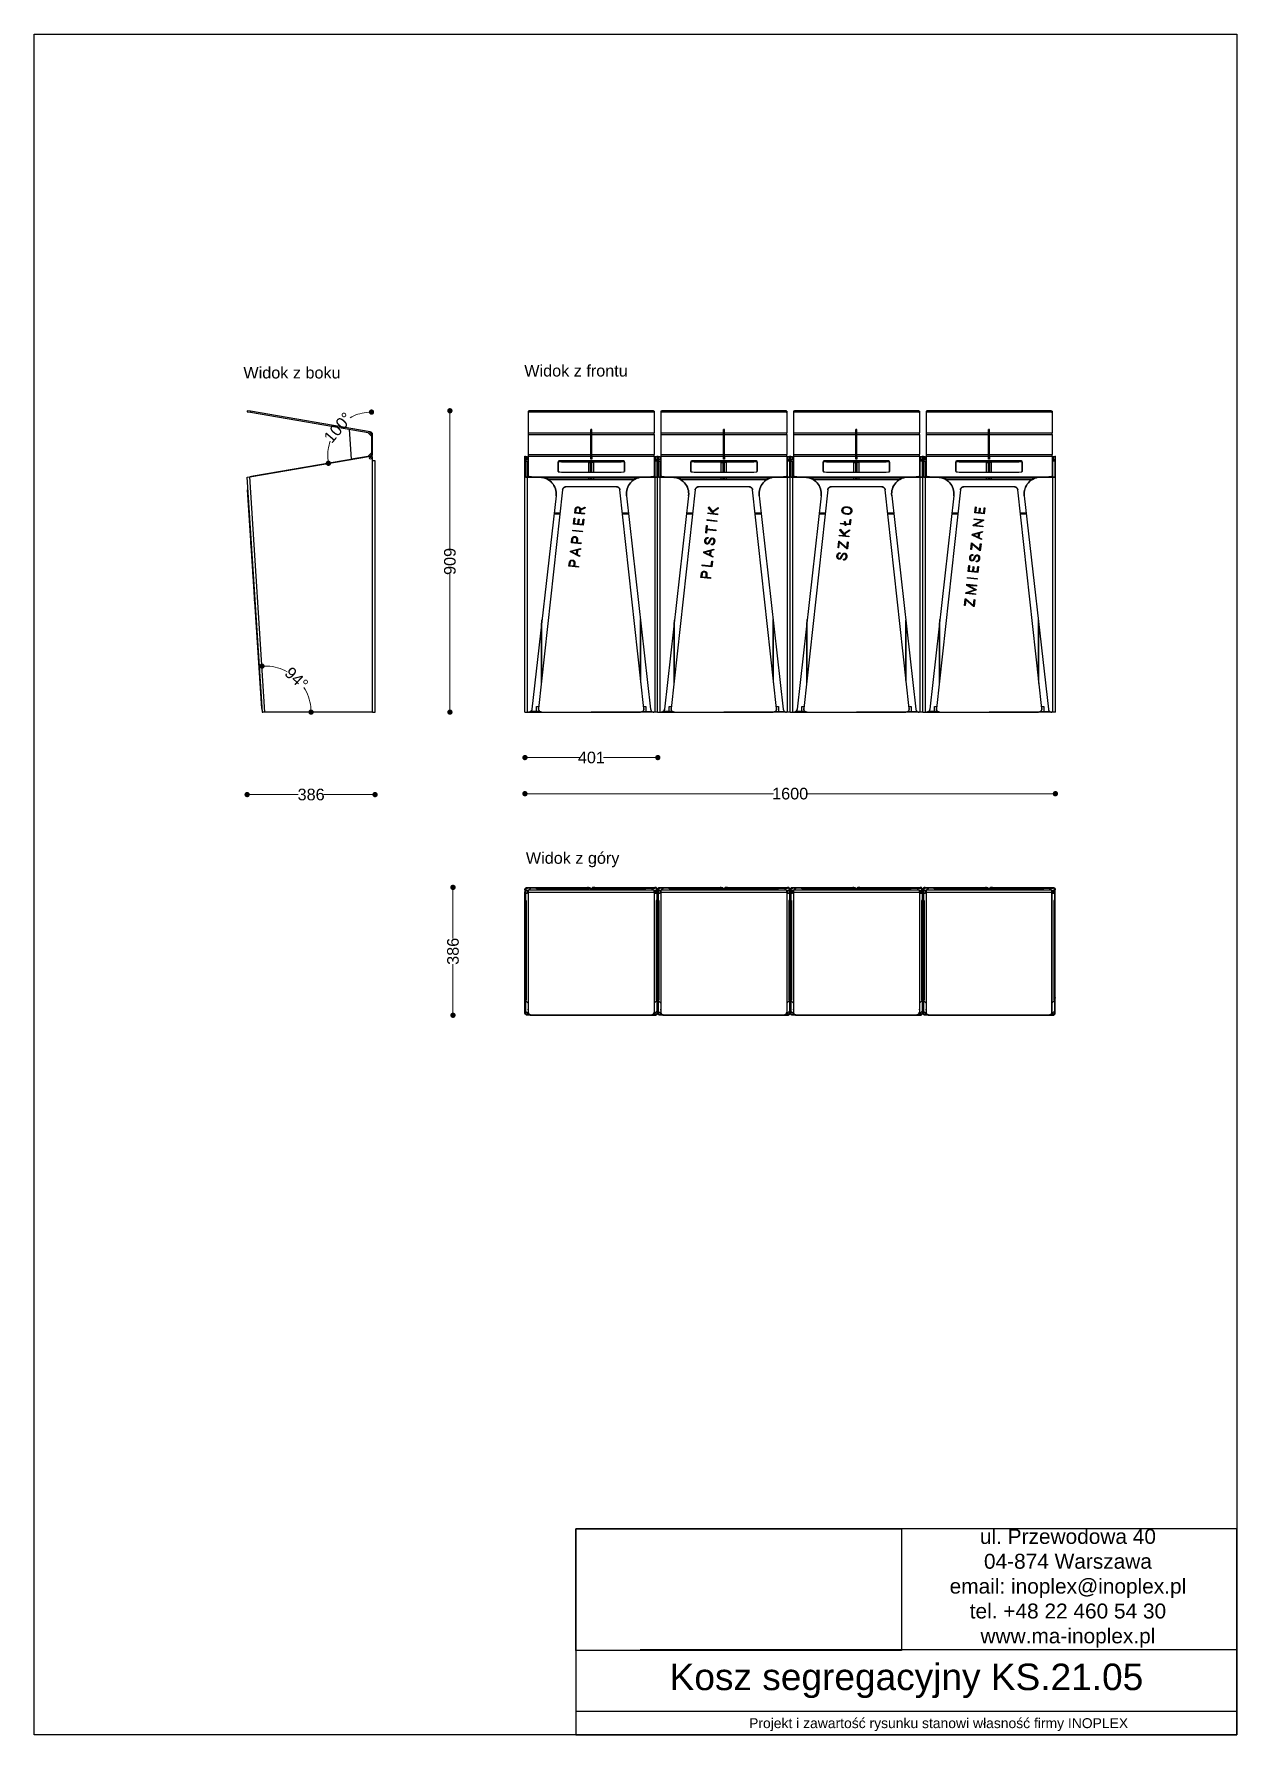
# Model space of a CAD drawing. Header units: millimetres. Extents: x 10782 to 23587, y 24555 to 29687.
# Drawn here: x 15283 to 18912, y 24555 to 29687 of the extents above; entities that cross this region are included whole.
import ezdxf

# ---------------------------------------------------------------- set-up
doc = ezdxf.new("R2010")
doc.units = ezdxf.units.MM
doc.header["$LTSCALE"] = 3
doc.layers.add('DomyÅ›lny', color=7, linetype='Continuous')
doc.styles.get("Standard").update_dxf_attribs({"font": 'arial.ttf'})
doc.dimstyles.new('MATEUSZ', dxfattribs={"dimtxt": 35, "dimasz": 16, "dimexe": 0.18, "dimexo": 0.0625, "dimgap": 0.09, "dimtad": 0, "dimdec": 0, "dimdsep": 46, "dimtxsty": 'Standard', "dimblk": 'DOT', "dimcen": 0.09, "dimse1": 1, "dimse2": 1, "dimadec": 0, "dimazin": 0, "dimtfac": 1, "dimtdec": 0, "dimtofl": 0, "dimtmove": 0, "dimatfit": 3, "dimfxl": 1, "dimtolj": 1, "dimtzin": 0, "dimlwd": 9, "dimlwe": 9, "dimarcsym": 0})
picture_1 = doc.add_image_def('image1.jpg', size_in_pixel=(1896, 709))

msp = doc.modelspace()

# ---------------------------------------------------------------- texts
for s, p in [('Widok z frontu', (16761.7, 28653.9)), ('Widok z boku', (15914.4, 28648)), ('Widok z góry', (16766.5, 27183.7))]:
    msp.add_text(s, height=34.962).set_placement(p)
at = {"attachment_point": 5}
for s, width, gutter_width, heights, insert, char_height in [('ul. Przewodowa 40\\P04-874 Warszawa\\Pemail: inoplex@inoplex.pl\\Ptel. +48 22 460 54 30\\Pwww.ma-inoplex.pl', 1019.877, 1, [432.7], (18401.7, 24997.4), 45), ('Kosz segregacyjny KS.21.05', 1993.625, 1, [0], (17914.6, 24718.4), 80), ('Projekt i zawartość rysunku stanowi własność firmy INOPLEX ', 1800.088, 12.5, [70.5], (18011.6, 24586.3), 30)]:
    msp.add_mtext_dynamic_manual_height_columns(s, width=width, gutter_width=gutter_width, heights=heights, dxfattribs=dict(at, insert=insert, char_height=char_height))

# ---------------------------------------------------------------- blocks, each defined once
blk = doc.blocks.new('_Dot')
at = {"color": 0, "linetype": 'ByBlock', "lineweight": -2}
blk.add_line((-0.5, 0), (-1, 0), dxfattribs=at)
at = {"color": 0, "linetype": 'ByBlock', "const_width": 0.5}
blk.add_lwpolyline([(-0.25, 0, 1), (0.25, 0, 1)], format="xyb", close=True, dxfattribs=at)
blk = doc.blocks.new('*D36')
at = {"color": 0, "lineweight": 9, "transparency": 16777216}
for p, q in [((15941.7, 27392.5), (16079.9, 27392.5)), ((16295.6, 27392.5), (16157.4, 27392.5))]:
    blk.add_line(p, q, dxfattribs=at)
at = {"layer": 'Defpoints', "color": 0, "transparency": 16777216}
for p in [(15925.7, 28350), (16311.6, 27641.2), (16311.6, 27392.5)]:
    blk.add_point(p, dxfattribs=at)
at = {"color": 0, "lineweight": 9, "transparency": 16777216, "xscale": 16, "yscale": 16, "zscale": 16, "rotation": 180}
blk.add_blockref('_Dot', (15925.7, 27392.5), dxfattribs=at)
at = {"color": 0, "lineweight": 9, "transparency": 16777216, "xscale": 16, "yscale": 16, "zscale": 16}
blk.add_blockref('_Dot', (16311.6, 27392.5), dxfattribs=at)
at = {"color": 0, "transparency": 16777216, "insert": (16118.7, 27392.5), "char_height": 35, "attachment_point": 5}
blk.add_mtext('\\A1;386', dxfattribs=at)
blk = doc.blocks.new('*D37')
at = {"color": 0, "lineweight": 9, "transparency": 16777216}
for p, q in [((16779.8, 27395.2), (17513.2, 27395.2)), ((18347.8, 27395.2), (17614.5, 27395.2))]:
    blk.add_line(p, q, dxfattribs=at)
at = {"layer": 'Defpoints', "color": 0, "transparency": 16777216}
for p in [(16763.8, 27641.2), (18363.8, 27641.2), (18363.8, 27395.2)]:
    blk.add_point(p, dxfattribs=at)
at = {"color": 0, "lineweight": 9, "transparency": 16777216, "xscale": 16, "yscale": 16, "zscale": 16, "rotation": 180}
blk.add_blockref('_Dot', (16763.8, 27395.2), dxfattribs=at)
at = {"color": 0, "lineweight": 9, "transparency": 16777216, "xscale": 16, "yscale": 16, "zscale": 16}
blk.add_blockref('_Dot', (18363.8, 27395.2), dxfattribs=at)
at = {"color": 0, "transparency": 16777216, "insert": (17563.8, 27395.2), "char_height": 35, "attachment_point": 5}
blk.add_mtext('\\A1;1600', dxfattribs=at)
blk = doc.blocks.new('*D38')
at = {"color": 0, "lineweight": 9, "transparency": 16777216}
for p, q in [((16779.8, 27504.2), (16928.1, 27504.2)), ((17148.6, 27504.2), (17000.3, 27504.2))]:
    blk.add_line(p, q, dxfattribs=at)
at = {"layer": 'Defpoints', "color": 0, "transparency": 16777216}
for p in [(16763.8, 27641.2), (17164.6, 27641.2), (17164.6, 27504.2)]:
    blk.add_point(p, dxfattribs=at)
at = {"color": 0, "lineweight": 9, "transparency": 16777216, "xscale": 16, "yscale": 16, "zscale": 16, "rotation": 180}
blk.add_blockref('_Dot', (16763.8, 27504.2), dxfattribs=at)
at = {"color": 0, "lineweight": 9, "transparency": 16777216, "xscale": 16, "yscale": 16, "zscale": 16}
blk.add_blockref('_Dot', (17164.6, 27504.2), dxfattribs=at)
at = {"color": 0, "transparency": 16777216, "insert": (16964.2, 27504.2), "char_height": 35, "attachment_point": 5}
blk.add_mtext('\\A1;401', dxfattribs=at)
blk = doc.blocks.new('*D39')
at = {"color": 0, "lineweight": 9, "transparency": 16777216}
for start, end in [(61.1745, 87.1186), (6.5908, 32.5349)]:
    blk.add_arc((15979.4, 27641.2), 139.2, start, end, dxfattribs=at)
at = {"layer": 'Defpoints', "color": 0, "transparency": 16777216}
for p in [(15933.4, 28351.3), (16098.4, 27713.4), (15979.4, 27641.2), (15979.4, 27641.2), (16303.9, 27641.2)]:
    blk.add_point(p, dxfattribs=at)
at = {"color": 0, "lineweight": 9, "transparency": 16777216, "xscale": 16, "yscale": 16, "zscale": 16}
for p, rotation in [((15970.4, 27780.1), 180.4139680754114), ((16118.6, 27641.2), 273.2953774644091)]:
    blk.add_blockref('_Dot', p, dxfattribs=dict(at, rotation=rotation))
at = {"color": 0, "transparency": 16777216, "insert": (16074.6, 27742.8), "char_height": 35, "attachment_point": 5, "rotation": 316.8547}
blk.add_mtext('\\A1;94°', dxfattribs=at)
blk = doc.blocks.new('*D40')
at = {"color": 0, "lineweight": 9, "transparency": 16777216}
for start, end in [(96.9505, 119.3036), (160.4448, 182.7979)]:
    blk.add_arc((16300.9, 28414.5), 132, start, end, dxfattribs=at)
at = {"layer": 'Defpoints', "color": 0, "transparency": 16777216}
for p in [(16228.5, 28524.9), (16300.9, 28479), (16298, 28414), (16300.9, 28418.8), (15933.4, 28351.3)]:
    blk.add_point(p, dxfattribs=at)
at = {"color": 0, "lineweight": 9, "transparency": 16777216, "xscale": 16, "yscale": 16, "zscale": 16}
for p, rotation in [((16300.9, 28546.5), 3.475274051368377), ((16170.8, 28392.1), 276.2731744465466)]:
    blk.add_blockref('_Dot', p, dxfattribs=dict(at, rotation=rotation))
at = {"color": 0, "transparency": 16777216, "insert": (16200, 28499.5), "char_height": 35, "attachment_point": 5, "rotation": 49.8742}
blk.add_mtext('\\A1;100°', dxfattribs=at)
blk = doc.blocks.new('*D41')
at = {"color": 0, "lineweight": 9, "transparency": 16777216}
for p, q in [((16546.7, 27096.6), (16546.7, 26958.4)), ((16546.7, 26742.6), (16546.7, 26880.9))]:
    blk.add_line(p, q, dxfattribs=at)
at = {"layer": 'Defpoints', "color": 0, "transparency": 16777216}
for p in [(16546.7, 27112.6), (16771.4, 27112.6), (16783.6, 26726.6)]:
    blk.add_point(p, dxfattribs=at)
at = {"color": 0, "lineweight": 9, "transparency": 16777216, "xscale": 16, "yscale": 16, "zscale": 16}
for p, rotation in [((16546.7, 27112.6), 90), ((16546.7, 26726.6), 270)]:
    blk.add_blockref('_Dot', p, dxfattribs=dict(at, rotation=rotation))
at = {"color": 0, "transparency": 16777216, "insert": (16546.7, 26919.6), "char_height": 35, "attachment_point": 5, "rotation": 90}
blk.add_mtext('\\A1;386', dxfattribs=at)
blk = doc.blocks.new('*D42')
at = {"color": 0, "lineweight": 9, "transparency": 16777216}
for p, q in [((16537.4, 28534.6), (16537.4, 28134.7)), ((16537.4, 27657.2), (16537.4, 28057.1))]:
    blk.add_line(p, q, dxfattribs=at)
at = {"layer": 'Defpoints', "color": 0, "transparency": 16777216}
for p in [(15926.2, 28550.6), (16311.6, 27641.2), (16537.4, 27641.2)]:
    blk.add_point(p, dxfattribs=at)
at = {"color": 0, "lineweight": 9, "transparency": 16777216, "xscale": 16, "yscale": 16, "zscale": 16}
for p, rotation in [((16537.4, 28550.6), 90), ((16537.4, 27641.2), 270)]:
    blk.add_blockref('_Dot', p, dxfattribs=dict(at, rotation=rotation))
at = {"color": 0, "transparency": 16777216, "insert": (16537.4, 28095.9), "char_height": 35, "attachment_point": 5, "rotation": 90}
blk.add_mtext('\\A1;909', dxfattribs=at)

# ---------------------------------------------------------------- dimensions: what is measured, and where the dimension line sits
for base, p1, p2, picture, middle in [((16537.4, 27641.2), (15926.2, 28550.6), (16311.6, 27641.2), '*D42', (16537.4, 28095.9)), ((16546.7, 27112.6), (16783.6, 26726.6), (16771.4, 27112.6), '*D41', (16546.7, 26919.6))]:
    dim = msp.add_linear_dim(base=base, p1=p1, p2=p2, angle=90, dimstyle='MATEUSZ')
    dim.commit()
    dim.dimension.update_dxf_attribs({"geometry": picture, "text_midpoint": middle})
for base, line1, line2, picture, middle in [((16228.5, 28524.9), ((15933.4, 28351.3), (16298, 28414)), ((16300.9, 28479), (16300.9, 28418.8)), '*D40', (16200, 28499.5)), ((16098.4, 27713.4), ((16303.9, 27641.2), (15979.4, 27641.2)), ((15979.4, 27641.2), (15933.4, 28351.3)), '*D39', (16074.6, 27742.8))]:
    dim = msp.add_angular_dim_2l(base=base, line1=line1, line2=line2, dimstyle='MATEUSZ')
    dim.commit()
    dim.dimension.update_dxf_attribs({"geometry": picture, "text_midpoint": middle})
for base, p1, p2, picture, middle in [((16311.6, 27392.5), (15925.7, 28350), (16311.6, 27641.2), '*D36', (16118.7, 27392.5)), ((18363.8, 27395.2), (16763.8, 27641.2), (18363.8, 27641.2), '*D37', (17563.8, 27395.2)), ((17164.6, 27504.2), (16763.8, 27641.2), (17164.6, 27641.2), '*D38', (16964.2, 27504.2))]:
    dim = msp.add_linear_dim(base=base, p1=p1, p2=p2, dimstyle='MATEUSZ')
    dim.commit()
    dim.dimension.update_dxf_attribs({"geometry": picture, "text_midpoint": middle})

# ---------------------------------------------------------------- linework, layer by layer
for p, q in [((18911.6, 24812.3), (17111.5, 24812.3)), ((18911.4, 24625.6), (16917.7, 24625.6))]:
    msp.add_line(p, q)
for points in [[(15282.8, 24555.1), (15282.8, 29687.3), (18911.6, 29687.3), (18911.6, 24555.1)], [(16917.7, 24555.1), (18911.6, 24555.1), (18911.6, 25176.8), (16917.7, 25176.8)]]:
    msp.add_lwpolyline(points, close=True)
at = {"layer": 'DomyÅ›lny'}
for p, q in [((15926.2, 28550.6), (15925.7, 28547.7)), ((15936.1, 28548.9), (15935.5, 28546)), ((15935.5, 28546), (16296.7, 28483.9)), ((16297.2, 28486.9), (15936.1, 28548.9)), ((16773.8, 28548.9), (16773.8, 28545.9)), ((16773.8, 28545.9), (16773.8, 28483.8)), ((17143.8, 28550.5), (16783.8, 28550.5)), ((16783.8, 28550.5), (16783.8, 28547.6)), ((16783.8, 28547.6), (17143.8, 28547.6)), ((17143.8, 28550.5), (17143.8, 28547.6)), ((17153.8, 28548.9), (17153.8, 28545.9)), ((17153.8, 28545.9), (17153.8, 28483.8)), ((17173.8, 28548.9), (17173.8, 28545.9)), ((17173.8, 28545.9), (17173.8, 28483.8)), ((17543.8, 28550.5), (17183.8, 28550.5)), ((17183.8, 28550.5), (17183.8, 28547.6)), ((17183.8, 28547.6), (17543.8, 28547.6)), ((17543.8, 28550.5), (17543.8, 28547.6)), ((17553.8, 28548.9), (17553.8, 28545.9)), ((17553.8, 28545.9), (17553.8, 28483.8)), ((17573.8, 28548.9), (17573.8, 28545.9)), ((17573.8, 28545.9), (17573.8, 28483.8)), ((17583.8, 28550.5), (17583.8, 28547.6)), ((17943.8, 28550.5), (17583.8, 28550.5)), ((17583.8, 28547.6), (17943.8, 28547.6)), ((17943.8, 28550.5), (17943.8, 28547.6)), ((17953.8, 28548.9), (17953.8, 28545.9)), ((17953.8, 28545.9), (17953.8, 28483.8)), ((17973.8, 28548.9), (17973.8, 28545.9)), ((17973.8, 28545.9), (17973.8, 28483.8)), ((18343.8, 28550.5), (17983.8, 28550.5)), ((17983.8, 28550.5), (17983.8, 28547.6)), ((17983.8, 28547.6), (18343.8, 28547.6)), ((18343.8, 28550.5), (18343.8, 28547.6)), ((18353.8, 28548.9), (18353.8, 28545.9)), ((18353.8, 28545.9), (18353.8, 28483.8)), ((16240.4, 28404.2), (16234.6, 28494.6)), ((16300.9, 28474), (16289.7, 28485.1)), ((16773.8, 28483.8), (16962.3, 28483.8)), ((16965.3, 28494.5), (16962.3, 28494.5)), ((16962.3, 28404.1), (16962.3, 28494.5)), ((16965.3, 28404.1), (16965.3, 28494.5)), ((16965.3, 28483.8), (17153.8, 28483.8)), ((17173.8, 28483.8), (17362.3, 28483.8)), ((17362.3, 28404.1), (17362.3, 28494.5)), ((17365.3, 28494.5), (17362.3, 28494.5)), ((17365.3, 28404.1), (17365.3, 28494.5)), ((17365.3, 28483.8), (17553.8, 28483.8)), ((17573.8, 28483.8), (17762.3, 28483.8)), ((17762.3, 28404.1), (17762.3, 28494.5)), ((17765.3, 28494.5), (17762.3, 28494.5)), ((17765.3, 28404.1), (17765.3, 28494.5)), ((17765.3, 28483.8), (17953.8, 28483.8)), ((17973.8, 28483.8), (18162.3, 28483.8)), ((18165.3, 28494.5), (18162.3, 28494.5)), ((18162.3, 28404.1), (18162.3, 28494.5)), ((18165.3, 28404.1), (18165.3, 28494.5)), ((18165.3, 28483.8), (18353.8, 28483.8)), ((16300.9, 28479), (16300.9, 28418.8)), ((16303.9, 28418.8), (16303.9, 28479)), ((16773.8, 28478.9), (16773.8, 28418.7)), ((16773.8, 28478.9), (16962.3, 28478.9)), ((16965.3, 28478.9), (17153.8, 28478.9)), ((17153.8, 28478.9), (17153.8, 28418.7)), ((17173.8, 28478.9), (17173.8, 28418.7)), ((17173.8, 28478.9), (17362.3, 28478.9)), ((17365.3, 28478.9), (17553.8, 28478.9)), ((17553.8, 28478.9), (17553.8, 28418.7)), ((17573.8, 28478.9), (17573.8, 28418.7)), ((17573.8, 28478.9), (17762.3, 28478.9)), ((17765.3, 28478.9), (17953.8, 28478.9)), ((17953.8, 28478.9), (17953.8, 28418.7)), ((17973.8, 28478.9), (18162.3, 28478.9)), ((17973.8, 28478.9), (17973.8, 28418.7)), ((18165.3, 28478.9), (18353.8, 28478.9)), ((18353.8, 28478.9), (18353.8, 28418.7)), ((15933.4, 28351.3), (16298, 28414)), ((16296.7, 28413.9), (15943.7, 28353)), ((16289.7, 28412.7), (16240.4, 28404.2)), ((16300.9, 28423.8), (16289.7, 28412.7)), ((16303.9, 28399), (16303.9, 28409.1)), ((16303.9, 27641.2), (16303.9, 28399)), ((16311.6, 27641.2), (16311.6, 28399)), ((16763.8, 28414), (16765.8, 28414)), ((16763.8, 28351.3), (16763.8, 28413.9)), ((16763.8, 28413.9), (16765.8, 28413.9)), ((16765.8, 28413.9), (16765.8, 28351.3)), ((16765.8, 28412.9), (16770.8, 28412.9)), ((16770.8, 28402.9), (16765.8, 28402.9)), ((16770.7, 28410.9), (16773.8, 28410.9)), ((16773.8, 28404.9), (16770.8, 28404.9)), ((16771.6, 28350), (16771.6, 28398.9)), ((16773.8, 28398.9), (16771.6, 28398.9)), ((16773.8, 28418.7), (16962.3, 28418.7)), ((16773.8, 28413.8), (16773.8, 28353)), ((16773.8, 28413.8), (16962.3, 28413.8)), ((16863.8, 28398), (16863.8, 28367.4)), ((16863.8, 28367.4), (16863.8, 28395)), ((17053.8, 28399.7), (16873.8, 28399.7)), ((16873.8, 28396.7), (16873.8, 28399.7)), ((16873.8, 28396.7), (17053.8, 28396.7)), ((16956.1, 28394.9), (16956.1, 28395.9)), ((16956.1, 28365.7), (16956.1, 28394.9)), ((16963.8, 28394.9), (16961.8, 28394.9)), ((16961.8, 28365.7), (16961.8, 28394.9)), ((16962.3, 28412.6), (16962.3, 28404.1)), ((16965.3, 28404.1), (16962.3, 28404.1)), ((16963.8, 28365.7), (16963.8, 28394.9)), ((16963.8, 28365.7), (16963.8, 28394.9)), ((16965.8, 28394.9), (16963.8, 28394.9)), ((16965.3, 28418.7), (17153.8, 28418.7)), ((16965.3, 28413.8), (17153.8, 28413.8)), ((16965.3, 28412.6), (16965.3, 28404.1)), ((16965.8, 28365.7), (16965.8, 28394.9)), ((16971.6, 28394.9), (16971.6, 28395.9)), ((16971.6, 28365.7), (16971.6, 28394.9)), ((17053.8, 28396.7), (17053.8, 28399.7)), ((17063.8, 28367.4), (17063.8, 28398)), ((17063.8, 28395), (17063.8, 28367.4)), ((17153.8, 28413.8), (17153.8, 28353)), ((17153.8, 28410.9), (17157.2, 28410.9)), ((17156.8, 28404.9), (17153.8, 28404.9)), ((17153.8, 28398.9), (17156.1, 28398.9)), ((17156.1, 28350), (17156.1, 28398.9)), ((17156.8, 28412.9), (17161.8, 28412.9)), ((17161.8, 28402.9), (17156.8, 28402.9)), ((17161.8, 28414), (17163.8, 28414)), ((17161.8, 28413.9), (17161.8, 28351.3)), ((17161.8, 28413.9), (17163.8, 28413.9)), ((17163.8, 28414), (17165.8, 28414)), ((17163.8, 28351.3), (17163.8, 28413.9)), ((17163.8, 28351.3), (17163.8, 28413.9)), ((17163.8, 28413.9), (17165.8, 28413.9)), ((17165.8, 28413.9), (17165.8, 28351.3)), ((17165.8, 28412.9), (17170.8, 28412.9)), ((17170.8, 28402.9), (17165.8, 28402.9)), ((17170.6, 28410.9), (17173.8, 28410.9)), ((17173.8, 28404.9), (17170.8, 28404.9)), ((17173.8, 28398.9), (17171.6, 28398.9)), ((17171.6, 28350), (17171.6, 28398.9)), ((17173.8, 28418.7), (17362.3, 28418.7)), ((17173.8, 28413.8), (17362.3, 28413.8)), ((17173.8, 28413.8), (17173.8, 28353)), ((17263.8, 28398), (17263.8, 28367.4)), ((17263.8, 28367.4), (17263.8, 28395)), ((17453.8, 28399.7), (17273.8, 28399.7)), ((17273.8, 28396.7), (17273.8, 28399.7)), ((17273.8, 28396.7), (17453.8, 28396.7)), ((17356.1, 28394.9), (17356.1, 28395.9)), ((17356.1, 28365.7), (17356.1, 28394.9)), ((17363.8, 28394.9), (17361.8, 28394.9)), ((17361.8, 28365.7), (17361.8, 28394.9)), ((17362.3, 28412.6), (17362.3, 28404.1)), ((17365.3, 28404.1), (17362.3, 28404.1)), ((17365.8, 28394.9), (17363.8, 28394.9)), ((17363.8, 28365.7), (17363.8, 28394.9)), ((17363.8, 28365.7), (17363.8, 28394.9)), ((17365.3, 28418.7), (17553.8, 28418.7)), ((17365.3, 28413.8), (17553.8, 28413.8)), ((17365.3, 28412.6), (17365.3, 28404.1)), ((17365.8, 28365.7), (17365.8, 28394.9)), ((17371.6, 28394.9), (17371.6, 28395.9)), ((17371.6, 28365.7), (17371.6, 28394.9)), ((17453.8, 28396.7), (17453.8, 28399.7)), ((17463.8, 28367.4), (17463.8, 28398)), ((17463.8, 28395), (17463.8, 28367.4)), ((17553.8, 28413.8), (17553.8, 28353)), ((17553.8, 28410.9), (17557.5, 28410.9)), ((17556.8, 28404.9), (17553.8, 28404.9)), ((17553.8, 28398.9), (17556.1, 28398.9)), ((17556.1, 28350), (17556.1, 28398.9)), ((17556.8, 28412.9), (17561.8, 28412.9)), ((17561.8, 28402.9), (17556.8, 28402.9)), ((17561.8, 28414), (17563.8, 28414)), ((17561.8, 28413.9), (17561.8, 28351.3)), ((17561.8, 28413.9), (17563.8, 28413.9)), ((17563.8, 28414), (17565.8, 28414)), ((17563.8, 28351.3), (17563.8, 28413.9)), ((17563.8, 28413.9), (17565.8, 28413.9)), ((17563.8, 28351.3), (17563.8, 28413.9)), ((17565.8, 28413.9), (17565.8, 28351.3)), ((17565.8, 28412.9), (17570.8, 28412.9)), ((17570.8, 28402.9), (17565.8, 28402.9)), ((17570.5, 28410.9), (17573.8, 28410.9)), ((17573.8, 28404.9), (17570.8, 28404.9)), ((17573.8, 28398.9), (17571.6, 28398.9)), ((17571.6, 28350), (17571.6, 28398.9)), ((17573.8, 28418.7), (17762.3, 28418.7)), ((17573.8, 28413.8), (17573.8, 28353)), ((17573.8, 28413.8), (17762.3, 28413.8)), ((17663.8, 28398), (17663.8, 28367.4)), ((17663.8, 28367.4), (17663.8, 28395)), ((17673.8, 28396.7), (17673.8, 28399.7)), ((17853.8, 28399.7), (17673.8, 28399.7)), ((17673.8, 28396.7), (17853.8, 28396.7)), ((17756.1, 28394.9), (17756.1, 28395.9)), ((17756.1, 28365.7), (17756.1, 28394.9)), ((17763.8, 28394.9), (17761.8, 28394.9)), ((17761.8, 28365.7), (17761.8, 28394.9)), ((17762.3, 28412.6), (17762.3, 28404.1)), ((17765.3, 28404.1), (17762.3, 28404.1)), ((17765.8, 28394.9), (17763.8, 28394.9)), ((17763.8, 28365.7), (17763.8, 28394.9)), ((17763.8, 28365.7), (17763.8, 28394.9)), ((17765.3, 28418.7), (17953.8, 28418.7)), ((17765.3, 28413.8), (17953.8, 28413.8)), ((17765.3, 28412.6), (17765.3, 28404.1)), ((17765.8, 28365.7), (17765.8, 28394.9)), ((17771.6, 28394.9), (17771.6, 28395.9)), ((17771.6, 28365.7), (17771.6, 28394.9)), ((17853.8, 28396.7), (17853.8, 28399.7)), ((17863.8, 28367.4), (17863.8, 28398)), ((17863.8, 28395), (17863.8, 28367.4)), ((17953.8, 28413.8), (17953.8, 28353)), ((17953.8, 28410.9), (17957.4, 28410.9)), ((17956.8, 28404.9), (17953.8, 28404.9)), ((17953.8, 28398.9), (17956.1, 28398.9)), ((17956.1, 28350), (17956.1, 28398.9)), ((17956.8, 28412.9), (17961.8, 28412.9)), ((17961.8, 28402.9), (17956.8, 28402.9)), ((17961.8, 28414), (17963.8, 28414)), ((17961.8, 28413.9), (17961.8, 28351.3)), ((17961.8, 28413.9), (17963.8, 28413.9)), ((17963.8, 28414), (17965.8, 28414)), ((17963.8, 28413.9), (17965.8, 28413.9)), ((17963.8, 28351.3), (17963.8, 28413.9)), ((17963.8, 28351.3), (17963.8, 28413.9)), ((17965.8, 28413.9), (17965.8, 28351.3)), ((17965.8, 28412.9), (17970.8, 28412.9)), ((17970.8, 28402.9), (17965.8, 28402.9)), ((17970.8, 28410.9), (17973.8, 28410.9)), ((17973.8, 28404.9), (17970.8, 28404.9)), ((17971.6, 28350.1), (17971.6, 28398.9)), ((17973.8, 28398.9), (17971.6, 28398.9)), ((17973.8, 28418.7), (18162.3, 28418.7)), ((17973.8, 28413.8), (17973.8, 28353)), ((17973.8, 28413.8), (18162.3, 28413.8)), ((18063.8, 28398), (18063.8, 28367.4)), ((18063.8, 28367.4), (18063.8, 28395)), ((18253.8, 28399.7), (18073.8, 28399.7)), ((18073.8, 28396.7), (18073.8, 28399.7)), ((18073.8, 28396.7), (18253.8, 28396.7)), ((18156.1, 28394.9), (18156.1, 28395.9)), ((18156.1, 28365.7), (18156.1, 28394.9)), ((18163.8, 28394.9), (18161.8, 28394.9)), ((18161.8, 28365.7), (18161.8, 28394.9)), ((18162.3, 28412.6), (18162.3, 28404.1)), ((18165.3, 28404.1), (18162.3, 28404.1)), ((18163.8, 28365.7), (18163.8, 28394.9)), ((18165.8, 28394.9), (18163.8, 28394.9)), ((18163.8, 28365.7), (18163.8, 28394.9)), ((18165.3, 28418.7), (18353.8, 28418.7)), ((18165.3, 28413.8), (18353.8, 28413.8)), ((18165.3, 28412.6), (18165.3, 28404.1)), ((18165.8, 28365.7), (18165.8, 28394.9)), ((18171.6, 28394.9), (18171.6, 28395.9)), ((18171.6, 28365.7), (18171.6, 28394.9)), ((18253.8, 28396.7), (18253.8, 28399.7)), ((18263.8, 28367.4), (18263.8, 28398)), ((18263.8, 28395), (18263.8, 28367.4)), ((18353.8, 28413.8), (18353.8, 28353)), ((18353.8, 28410.9), (18357.3, 28410.9)), ((18356.8, 28404.9), (18353.8, 28404.9)), ((18353.8, 28398.9), (18356.1, 28398.9)), ((18356.1, 28350), (18356.1, 28398.9)), ((18356.8, 28412.9), (18361.8, 28412.9)), ((18361.8, 28402.9), (18356.8, 28402.9)), ((18361.8, 28414), (18363.8, 28414)), ((18361.8, 28413.9), (18361.8, 28351.3)), ((18361.8, 28413.9), (18363.8, 28413.9)), ((18363.8, 28351.3), (18363.8, 28413.9)), ((15971.6, 27641.2), (15925.7, 28350)), ((15979.4, 27641.2), (15933.4, 28351.3)), ((16763.8, 27641.2), (16763.8, 28351.3)), ((16771.6, 28350.3), (16807.9, 28350.3)), ((16807.9, 28350), (16771.6, 28350)), ((16771.6, 27641.2), (16771.6, 28350)), ((16773.8, 28353), (16773.8, 28350)), ((16783.8, 28351.3), (16783.8, 28350)), ((16783.8, 28351.3), (17143.8, 28351.3)), ((16807.9, 28350), (16807.9, 28350.3)), ((16820.6, 28348.3), (17107.1, 28348.3)), ((16833, 28343.2), (17094.6, 28343.2)), ((16833, 28343.2), (17094.6, 28343.2)), ((16873.8, 28365.7), (17053.8, 28365.7)), ((16956.1, 28343.2), (16956.1, 28348.3)), ((16961.8, 28343.2), (16961.8, 28348.3)), ((16963.8, 28343.2), (16963.8, 28348.3)), ((16963.8, 28343.2), (16963.8, 28348.3)), ((16965.8, 28343.2), (16965.8, 28348.3)), ((16971.6, 28343.2), (16971.6, 28348.3)), ((17156.1, 28350.3), (17119.7, 28350.3)), ((17119.7, 28350), (17119.7, 28350.3)), ((17119.7, 28350), (17156.1, 28350)), ((17143.8, 28351.3), (17143.8, 28350)), ((17153.8, 28353), (17153.8, 28350)), ((17156.1, 27641.2), (17156.1, 28350)), ((17163.8, 27641.2), (17163.8, 28351.3)), ((17171.6, 28350.3), (17207.9, 28350.3)), ((17171.6, 27641.2), (17171.6, 28350)), ((17207.9, 28350), (17171.6, 28350)), ((17173.8, 28353), (17173.8, 28350)), ((17183.8, 28351.3), (17543.8, 28351.3)), ((17183.8, 28351.3), (17183.8, 28350)), ((17207.9, 28350), (17207.9, 28350.3)), ((17220.6, 28348.3), (17507.1, 28348.3)), ((17233, 28343.2), (17494.6, 28343.2)), ((17233, 28343.2), (17494.6, 28343.2)), ((17273.8, 28365.7), (17453.8, 28365.7)), ((17356.1, 28343.2), (17356.1, 28348.3)), ((17361.8, 28343.2), (17361.8, 28348.3)), ((17363.8, 28343.2), (17363.8, 28348.3)), ((17363.8, 28343.2), (17363.8, 28348.3)), ((17365.8, 28343.2), (17365.8, 28348.3)), ((17371.6, 28343.2), (17371.6, 28348.3)), ((17556.1, 28350.3), (17519.7, 28350.3)), ((17519.7, 28350), (17519.7, 28350.3)), ((17519.7, 28350), (17556.1, 28350)), ((17543.8, 28351.3), (17543.8, 28350)), ((17553.8, 28353), (17553.8, 28350)), ((17556.1, 27641.2), (17556.1, 28350)), ((17563.8, 28329.4), (17563.8, 28351.3)), ((17571.6, 28350.3), (17607.9, 28350.3)), ((17607.9, 28350), (17571.6, 28350)), ((17571.6, 27641.2), (17571.6, 28350)), ((17573.8, 28353), (17573.8, 28350)), ((17583.8, 28351.3), (17583.8, 28350)), ((17583.8, 28351.3), (17943.8, 28351.3)), ((17607.9, 28350), (17607.9, 28350.3)), ((17620.6, 28348.3), (17907.1, 28348.3)), ((17633, 28343.2), (17894.6, 28343.2)), ((17633, 28343.2), (17894.6, 28343.2)), ((17673.8, 28365.7), (17853.8, 28365.7)), ((17756.1, 28343.2), (17756.1, 28348.3)), ((17761.8, 28343.2), (17761.8, 28348.3)), ((17763.8, 28343.2), (17763.8, 28348.3)), ((17763.8, 28343.2), (17763.8, 28348.3)), ((17765.8, 28343.2), (17765.8, 28348.3)), ((17771.6, 28343.2), (17771.6, 28348.3)), ((17956.1, 28350.3), (17919.7, 28350.3)), ((17919.7, 28350), (17919.7, 28350.3)), ((17919.7, 28350), (17956.1, 28350)), ((17943.8, 28351.3), (17943.8, 28350)), ((17953.8, 28353), (17953.8, 28350)), ((17956.1, 27641.2), (17956.1, 28350)), ((17963.8, 27641.2), (17963.8, 28351.3)), ((17971.6, 28350.3), (18007.9, 28350.3)), ((17971.6, 27641.2), (17971.6, 28350)), ((18007.9, 28350), (17971.6, 28350)), ((17973.8, 28353), (17973.8, 28350)), ((17983.8, 28351.3), (18343.8, 28351.3)), ((17983.8, 28351.3), (17983.8, 28350)), ((18007.9, 28350), (18007.9, 28350.3)), ((18020.6, 28348.3), (18307.1, 28348.3)), ((18033, 28343.2), (18294.6, 28343.2)), ((18033, 28343.2), (18294.6, 28343.2)), ((18073.8, 28365.7), (18253.8, 28365.7)), ((18156.1, 28343.2), (18156.1, 28348.3)), ((18161.8, 28343.2), (18161.8, 28348.3)), ((18163.8, 28343.2), (18163.8, 28348.3)), ((18163.8, 28343.2), (18163.8, 28348.3)), ((18165.8, 28343.2), (18165.8, 28348.3)), ((18171.6, 28343.2), (18171.6, 28348.3)), ((18319.7, 28350), (18319.7, 28350.3)), ((18356.1, 28350.3), (18319.7, 28350.3)), ((18319.7, 28350), (18356.1, 28350)), ((18343.8, 28351.3), (18343.8, 28350)), ((18353.8, 28353), (18353.8, 28350)), ((18356.1, 27641.2), (18356.1, 28350)), ((18363.8, 27641.2), (18363.8, 28351.3)), ((15926.5, 28321), (15928.5, 28321.2)), ((15927.1, 28312.1), (15929.1, 28312.3)), ((15969.8, 27652.3), (15927.1, 28312.1)), ((16857.5, 28294.2), (16784.8, 27650)), ((16877.3, 28312.2), (16805, 27652.4)), ((16877.3, 28312.1), (16805, 27652.2)), ((16857.5, 28294.2), (16857.5, 28294.6)), ((16877.3, 28312.1), (16877.3, 28312.2)), ((17040.4, 28321), (16887.3, 28321)), ((17122.6, 27652.4), (17050.3, 28312.2)), ((17050.3, 28312.1), (17050.3, 28312.2)), ((17122.6, 27652.2), (17050.3, 28312.1)), ((17070.1, 28294.2), (17070.1, 28294.6)), ((17070.1, 28294.2), (17142.8, 27650)), ((17257.5, 28294.2), (17184.8, 27650)), ((17277.3, 28312.2), (17205, 27652.4)), ((17277.3, 28312.1), (17205, 27652.2)), ((17257.5, 28294.2), (17257.5, 28294.6)), ((17277.3, 28312.1), (17277.3, 28312.2)), ((17440.4, 28321), (17287.3, 28321)), ((17522.6, 27652.4), (17450.3, 28312.2)), ((17450.3, 28312.1), (17450.3, 28312.2)), ((17522.6, 27652.2), (17450.3, 28312.1)), ((17470.1, 28294.2), (17470.1, 28294.6)), ((17470.1, 28294.2), (17542.8, 27650)), ((17563.8, 28321.1), (17563.8, 28329.1)), ((17563.8, 28135.3), (17563.8, 28320.8)), ((17657.5, 28294.2), (17584.8, 27650)), ((17677.3, 28312.2), (17605, 27652.4)), ((17677.3, 28312.1), (17605, 27652.2)), ((17657.5, 28294.2), (17657.5, 28294.6)), ((17677.3, 28312.1), (17677.3, 28312.2)), ((17840.4, 28321), (17687.3, 28321)), ((17922.6, 27652.4), (17850.3, 28312.2)), ((17850.3, 28312.1), (17850.3, 28312.2)), ((17922.6, 27652.2), (17850.3, 28312.1)), ((17870.1, 28294.2), (17870.1, 28294.6)), ((17870.1, 28294.2), (17942.8, 27650)), ((18057.5, 28294.2), (17984.8, 27650)), ((18077.3, 28312.2), (18005, 27652.4)), ((18077.3, 28312.1), (18005, 27652.2)), ((18057.5, 28294.2), (18057.5, 28294.6)), ((18077.3, 28312.1), (18077.3, 28312.2)), ((18240.4, 28321), (18087.3, 28321)), ((18322.6, 27652.4), (18250.3, 28312.2)), ((18250.3, 28312.1), (18250.3, 28312.2)), ((18322.6, 27652.2), (18250.3, 28312.1)), ((18270.1, 28294.2), (18270.1, 28294.6)), ((18270.1, 28294.2), (18342.8, 27650)), ((15930.3, 28260.2), (15931.3, 28244.8)), ((15930.5, 28257.4), (15931.6, 28239.5)), ((15931.6, 28239.5), (15931.4, 28242.6)), ((15931.6, 28239.5), (15931.8, 28237)), ((16851.3, 28239.2), (16869.3, 28239.2)), ((16869.5, 28241.2), (16851.5, 28241.2)), ((16942.6, 28238.9), (16913.8, 28242.1)), ((16916.2, 28244.4), (16928.8, 28243)), ((16916.2, 28244.3), (16928.8, 28242.9)), ((16931.8, 28251.1), (16930.9, 28242.8)), ((16931.8, 28251), (16930.9, 28242.7)), ((16930.9, 28242.8), (16942.9, 28241.4)), ((16930.9, 28242.7), (16942.9, 28241.4)), ((16931.6, 28253.5), (16944.6, 28259.4)), ((16931.6, 28253.4), (16944.6, 28259.3)), ((16931.6, 28253.5), (16931.6, 28253.4)), ((16944.6, 28256.7), (16931.8, 28251)), ((16942.9, 28241.4), (16942.6, 28238.9)), ((16942.9, 28241.4), (16942.6, 28239)), ((16944.9, 28259.3), (16944.6, 28256.7)), ((16944.9, 28259.3), (16944.6, 28256.7)), ((16944.9, 28259.3), (16944.9, 28259.3)), ((17076.1, 28241.2), (17058.1, 28241.2)), ((17058.3, 28239.2), (17076.4, 28239.2)), ((17251.3, 28239.2), (17269.3, 28239.2)), ((17269.5, 28241.2), (17251.5, 28241.2)), ((17315.8, 28240.2), (17316, 28242.6)), ((17315.8, 28240.1), (17316, 28242.5)), ((17315.8, 28240.2), (17315.8, 28240.1)), ((17344.6, 28237), (17315.8, 28240.1)), ((17316, 28242.6), (17331.6, 28240.9)), ((17316, 28242.5), (17331.6, 28240.8)), ((17317.7, 28257.3), (17318, 28260.4)), ((17317.7, 28257.3), (17318, 28260.3)), ((17331.6, 28240.8), (17317.7, 28257.3)), ((17318, 28260.4), (17329.5, 28247)), ((17318, 28260.4), (17318, 28260.3)), ((17318, 28260.3), (17329.5, 28246.9)), ((17329.5, 28247), (17346.9, 28258.2)), ((17329.5, 28246.9), (17346.9, 28258.1)), ((17346.6, 28255.2), (17331, 28245)), ((17331, 28245.1), (17334.5, 28240.6)), ((17331, 28245), (17334.5, 28240.5)), ((17334.5, 28240.6), (17344.8, 28239.5)), ((17334.5, 28240.5), (17344.8, 28239.4)), ((17344.8, 28239.5), (17344.6, 28237)), ((17344.8, 28239.4), (17344.6, 28237)), ((17344.8, 28239.5), (17344.8, 28239.4)), ((17346.9, 28258.2), (17346.6, 28255.2)), ((17346.9, 28258.1), (17346.6, 28255.2)), ((17476.1, 28241.2), (17458.1, 28241.2)), ((17458.3, 28239.2), (17476.4, 28239.2)), ((17651.3, 28239.2), (17669.3, 28239.2)), ((17669.5, 28241.2), (17651.5, 28241.2)), ((17720, 28249.5), (17720, 28249.6)), ((17749.8, 28249.2), (17749.8, 28249.1)), ((17876.1, 28241.2), (17858.1, 28241.2)), ((17858.3, 28239.2), (17876.4, 28239.2)), ((18051.3, 28239.2), (18069.3, 28239.2)), ((18069.5, 28241.2), (18051.5, 28241.2)), ((18120.6, 28242.6), (18122.5, 28260.4)), ((18120.6, 28242.5), (18122.5, 28260.3)), ((18149.4, 28239.4), (18120.6, 28242.5)), ((18122.5, 28260.4), (18122.5, 28260.3)), ((18122.5, 28260.4), (18124.6, 28260.2)), ((18122.5, 28260.3), (18124.6, 28260.1)), ((18124.6, 28260.2), (18122.9, 28244.8)), ((18124.6, 28260.1), (18122.9, 28244.7)), ((18122.9, 28244.8), (18133.8, 28243.6)), ((18122.9, 28244.7), (18133.8, 28243.6)), ((18133.8, 28243.6), (18135.3, 28257.1)), ((18133.8, 28243.6), (18135.3, 28257)), ((18135.3, 28257.1), (18137.3, 28256.8)), ((18135.3, 28257), (18137.3, 28256.8)), ((18137.3, 28256.8), (18135.9, 28243.4)), ((18137.3, 28256.8), (18135.9, 28243.3)), ((18135.9, 28243.4), (18135.9, 28243.3)), ((18135.9, 28243.4), (18147.6, 28242.1)), ((18135.9, 28243.3), (18147.6, 28242)), ((18147.6, 28242.1), (18149.3, 28257.6)), ((18147.6, 28242), (18149.3, 28257.5)), ((18149.3, 28257.6), (18151.4, 28257.3)), ((18149.3, 28257.5), (18151.4, 28257.3)), ((18151.4, 28257.3), (18149.4, 28239.4)), ((18151.4, 28257.3), (18149.4, 28239.5)), ((18149.4, 28239.5), (18149.4, 28239.4)), ((18276.1, 28241.2), (18258.1, 28241.2)), ((18258.3, 28239.2), (18276.4, 28239.2)), ((15933.6, 28208.9), (15932.5, 28226.6)), ((15932.5, 28226.6), (15932.5, 28226.4)), ((15932.5, 28226.4), (15933.5, 28211.1)), ((15932.7, 28222.5), (15932.6, 28225)), ((15932.6, 28225), (15932.8, 28221.8)), ((15932.8, 28221.8), (15933, 28219.4)), ((15933, 28219.4), (15933.8, 28205.5)), ((15933.8, 28205.5), (15934, 28202.9)), ((15934, 28203.9), (15934.6, 28194)), ((15934, 28202.9), (15934.2, 28200.4)), ((15934.8, 28190.5), (15934.6, 28193.5)), ((15934.6, 28193.5), (15935.5, 28180.1)), ((15934.8, 28191.3), (15935, 28188.4)), ((15935, 28188.4), (15935.6, 28178.2)), ((15935.6, 28178.1), (15935.1, 28185.8)), ((15935.1, 28185.8), (15935.3, 28183.3)), ((15935.3, 28183.3), (15935.4, 28181.2)), ((15935.4, 28181.2), (15936.3, 28168.2)), ((15936.7, 28161.8), (15935.8, 28175.8)), ((16907.9, 28188.3), (16908.2, 28190.7)), ((16907.9, 28188.2), (16908.2, 28190.6)), ((16936.7, 28185.1), (16907.9, 28188.2)), ((16908.2, 28190.7), (16937, 28187.6)), ((16908.2, 28190.6), (16937, 28187.5)), ((16910.2, 28208.8), (16912.1, 28226.6)), ((16910.2, 28208.8), (16912.1, 28226.6)), ((16939, 28205.6), (16910.2, 28208.8)), ((16912.1, 28226.6), (16914.2, 28226.4)), ((16912.1, 28226.6), (16914.2, 28226.3)), ((16914.2, 28226.4), (16912.5, 28211)), ((16914.2, 28226.3), (16912.5, 28211)), ((16912.5, 28211), (16923.4, 28209.9)), ((16912.5, 28211), (16923.4, 28209.8)), ((16914.2, 28226.4), (16914.2, 28226.3)), ((16923.4, 28209.9), (16924.9, 28223.3)), ((16923.4, 28209.8), (16924.9, 28223.2)), ((16924.9, 28223.3), (16926.9, 28223.1)), ((16924.9, 28223.2), (16926.9, 28223)), ((16926.9, 28223.1), (16925.4, 28209.6)), ((16926.9, 28223), (16925.4, 28209.6)), ((16925.4, 28209.6), (16937.2, 28208.4)), ((16925.4, 28209.6), (16937.2, 28208.3)), ((16937, 28187.6), (16936.7, 28185.1)), ((16937, 28187.5), (16936.7, 28185.1)), ((16937.2, 28208.4), (16938.9, 28223.8)), ((16937.2, 28208.3), (16938.9, 28223.8)), ((16937.2, 28208.4), (16937.2, 28208.3)), ((16938.9, 28223.8), (16940.9, 28223.6)), ((16938.9, 28223.8), (16940.9, 28223.5)), ((16940.9, 28223.6), (16939, 28205.7)), ((16940.9, 28223.5), (16939, 28205.6)), ((17309.4, 28182), (17311.8, 28204.1)), ((17309.4, 28181.9), (17311.8, 28204)), ((17309.4, 28182), (17309.4, 28181.9)), ((17311.5, 28181.7), (17309.4, 28181.9)), ((17312.5, 28191.6), (17311.5, 28181.7)), ((17312.5, 28191.5), (17311.5, 28181.7)), ((17311.8, 28204.1), (17313.9, 28203.9)), ((17311.8, 28204), (17313.9, 28203.8)), ((17339.3, 28188.6), (17312.5, 28191.5)), ((17313.9, 28203.9), (17312.8, 28194)), ((17313.9, 28203.8), (17312.8, 28193.9)), ((17312.8, 28194), (17339.5, 28191.1)), ((17312.8, 28193.9), (17339.5, 28191)), ((17313.5, 28219.6), (17313.8, 28222)), ((17313.5, 28219.5), (17313.8, 28222)), ((17342.3, 28216.4), (17313.5, 28219.5)), ((17313.8, 28222), (17342.6, 28218.9)), ((17313.8, 28222), (17342.6, 28218.8)), ((17339.5, 28191.1), (17339.3, 28188.7)), ((17339.5, 28191), (17339.3, 28188.6)), ((17342.6, 28218.9), (17342.3, 28216.5)), ((17342.6, 28218.8), (17342.3, 28216.4)), ((17712, 28173.3), (17712.3, 28175.7)), ((17712, 28173.3), (17712.3, 28175.7)), ((17712.3, 28175.7), (17727.8, 28174.1)), ((17712.3, 28175.7), (17727.8, 28174)), ((17713.9, 28190.5), (17714.2, 28193.5)), ((17713.9, 28190.4), (17714.2, 28193.5)), ((17727.8, 28174), (17713.9, 28190.4)), ((17714.2, 28193.5), (17725.7, 28180.1)), ((17714.2, 28193.5), (17725.7, 28180)), ((17714.2, 28193.5), (17714.2, 28193.5)), ((17715.9, 28209), (17716.2, 28211.5)), ((17715.9, 28209.1), (17716.2, 28211.5)), ((17715.9, 28209.1), (17715.9, 28209)), ((17729.4, 28207.6), (17715.9, 28209)), ((17716.2, 28211.5), (17728.8, 28210.2)), ((17716.2, 28211.5), (17728.8, 28210.1)), ((17725.7, 28180.1), (17743.1, 28191.3)), ((17725.7, 28180), (17743.1, 28191.3)), ((17742.8, 28188.3), (17727.2, 28178.1)), ((17727.2, 28178.2), (17730.8, 28173.7)), ((17727.2, 28178.1), (17730.8, 28173.7)), ((17728.8, 28210.2), (17727.6, 28216.4)), ((17728.8, 28210.1), (17727.6, 28216.4)), ((17727.6, 28216.4), (17729.4, 28216.2)), ((17727.6, 28216.4), (17729.4, 28216.2)), ((17728.8, 28210.2), (17728.8, 28210.1)), ((17729.4, 28216.2), (17730.6, 28210)), ((17729.4, 28216.2), (17730.6, 28209.9)), ((17730, 28204.4), (17729.4, 28207.6)), ((17730, 28204.3), (17729.4, 28207.6)), ((17729.4, 28207.6), (17729.4, 28207.6)), ((17730, 28204.4), (17730, 28204.3)), ((17731.8, 28204.1), (17730, 28204.3)), ((17730.6, 28210), (17742.9, 28208.6)), ((17730.6, 28209.9), (17742.9, 28208.6)), ((17744.7, 28205.9), (17731.1, 28207.4)), ((17731.1, 28207.4), (17731.8, 28204.2)), ((17731.1, 28207.4), (17731.8, 28204.1)), ((17743.1, 28191.3), (17742.8, 28188.4)), ((17743.1, 28191.3), (17742.8, 28188.3)), ((17742.9, 28208.6), (17744.5, 28222.8)), ((17742.9, 28208.6), (17744.5, 28222.7)), ((17743.1, 28191.3), (17743.1, 28191.3)), ((17744.5, 28222.8), (17744.5, 28222.7)), ((17744.5, 28222.8), (17746.6, 28222.6)), ((17744.5, 28222.7), (17746.6, 28222.5)), ((17746.6, 28222.6), (17744.7, 28206)), ((17746.6, 28222.5), (17744.7, 28205.9)), ((18113.3, 28175.8), (18113.5, 28178.1)), ((18113.3, 28175.7), (18113.5, 28178)), ((18113.3, 28175.8), (18113.3, 28175.7)), ((18140.9, 28161.7), (18113.3, 28175.7)), ((18113.5, 28178.1), (18143.5, 28185.8)), ((18113.5, 28178), (18143.5, 28185.8)), ((18116.3, 28203.5), (18116.6, 28206)), ((18116.3, 28203.5), (18116.6, 28205.9)), ((18145.1, 28200.3), (18116.3, 28203.5)), ((18132.7, 28180.6), (18116.4, 28176.5)), ((18116.4, 28176.6), (18131.4, 28169.1)), ((18116.4, 28176.5), (18131.4, 28169.1)), ((18116.6, 28206), (18143.1, 28219.8)), ((18116.6, 28205.9), (18143.1, 28219.8)), ((18118.4, 28222.5), (18118.7, 28224.9)), ((18118.4, 28222.5), (18118.7, 28224.9)), ((18143.1, 28219.8), (18118.4, 28222.5)), ((18118.7, 28224.9), (18118.7, 28224.9)), ((18118.7, 28224.9), (18147.5, 28221.8)), ((18118.7, 28224.9), (18147.5, 28221.7)), ((18147.2, 28219.3), (18120.7, 28205.5)), ((18120.7, 28205.5), (18145.4, 28202.8)), ((18120.7, 28205.5), (18145.4, 28202.8)), ((18131.4, 28169.1), (18132.7, 28180.7)), ((18131.4, 28169.1), (18132.7, 28180.6)), ((18134.9, 28181.2), (18133.4, 28168.1)), ((18134.9, 28181.1), (18133.4, 28168.1)), ((18143.3, 28183.2), (18134.9, 28181.1)), ((18134.9, 28181.2), (18134.9, 28181.1)), ((18143.5, 28185.8), (18143.3, 28183.3)), ((18143.5, 28185.8), (18143.3, 28183.2)), ((18145.4, 28202.8), (18145.1, 28200.4)), ((18145.4, 28202.8), (18145.1, 28200.3)), ((18145.1, 28200.4), (18145.1, 28200.3)), ((18147.5, 28221.8), (18147.2, 28219.4)), ((18147.5, 28221.7), (18147.2, 28219.3)), ((15936.3, 28168.2), (15936.5, 28164.3)), ((15936.5, 28164.3), (15936.7, 28161.8)), ((15937, 28156.8), (15938.3, 28137)), ((15938.3, 28137), (15937.1, 28154.7)), ((15937.1, 28154.7), (15937.2, 28154.5)), ((15937.2, 28154.5), (15938.5, 28133.8)), ((15938.6, 28132.1), (15937.3, 28151.6)), ((15937.3, 28151.6), (15937.4, 28151.4)), ((15937.4, 28151.4), (15938.6, 28131.6)), ((15938.6, 28131.6), (15937.5, 28149.3)), ((15937.5, 28149.3), (15937.5, 28149.1)), ((15937.5, 28149.1), (15938.8, 28128.4)), ((15938.9, 28127.9), (15939.7, 28114.9)), ((16901, 28124.7), (16901.2, 28127)), ((16901, 28124.7), (16901.2, 28127)), ((16928.6, 28110.6), (16901, 28124.7)), ((16901.2, 28127), (16931.2, 28134.8)), ((16901.2, 28127), (16931.2, 28134.7)), ((16932.8, 28149.3), (16904, 28152.4)), ((16920.4, 28129.5), (16904.1, 28125.5)), ((16904.1, 28125.5), (16919.1, 28118.1)), ((16904.1, 28125.5), (16919.1, 28118)), ((16906.3, 28154.7), (16919.3, 28153.3)), ((16906.3, 28154.6), (16919.3, 28153.2)), ((16919.1, 28118.1), (16920.4, 28129.6)), ((16919.1, 28118), (16920.4, 28129.5)), ((16920.2, 28162), (16920.2, 28162)), ((16922.5, 28130.1), (16921.1, 28117.1)), ((16922.5, 28130.1), (16921.1, 28117)), ((16921.3, 28153.1), (16933.1, 28151.8)), ((16921.3, 28153), (16933.1, 28151.7)), ((16930.9, 28132.2), (16922.5, 28130.1)), ((16931.2, 28134.8), (16930.9, 28132.2)), ((16931.2, 28134.7), (16930.9, 28132.2)), ((16933.1, 28151.8), (16932.8, 28149.3)), ((16933.1, 28151.7), (16932.8, 28149.3)), ((17302.9, 28122.5), (17303.1, 28124.8)), ((17302.9, 28122.4), (17303.1, 28124.7)), ((17303.1, 28124.8), (17333.1, 28132.6)), ((17303.1, 28124.7), (17333.1, 28132.5)), ((17303.1, 28124.8), (17303.1, 28124.7)), ((17322.3, 28127.3), (17306, 28123.3)), ((17308.5, 28157.3), (17308.5, 28157.3)), ((17316.2, 28167.9), (17315.9, 28165.5)), ((17316.2, 28167.8), (17315.9, 28165.4)), ((17321, 28115.8), (17322.3, 28127.4)), ((17321, 28115.8), (17322.3, 28127.3)), ((17322.3, 28127.4), (17322.3, 28127.3)), ((17324.5, 28127.9), (17323, 28114.9)), ((17324.5, 28127.9), (17323, 28114.8)), ((17332.9, 28130), (17324.5, 28127.9)), ((17326.3, 28146.1), (17326.6, 28148.6)), ((17326.3, 28146.1), (17326.6, 28148.5)), ((17326.3, 28146.1), (17326.3, 28146.1)), ((17333.1, 28132.6), (17332.9, 28130)), ((17333.1, 28132.5), (17332.9, 28130)), ((17563.8, 28127), (17563.8, 28134.9)), ((17563.8, 28118.6), (17563.8, 28126.6)), ((17708.1, 28137.4), (17710.2, 28157)), ((17708.1, 28137.4), (17710.2, 28156.9)), ((17710.1, 28137.1), (17708.1, 28137.4)), ((17712, 28153.8), (17710.1, 28137.2)), ((17712, 28153.7), (17710.1, 28137.1)), ((17710.2, 28157), (17710.2, 28156.9)), ((17710.2, 28157), (17712, 28156.8)), ((17710.2, 28156.9), (17712, 28156.7)), ((17740.8, 28170.1), (17712, 28173.3)), ((17712, 28156.8), (17735.1, 28136.9)), ((17712, 28156.7), (17735.1, 28136.9)), ((17712, 28153.8), (17712, 28153.7)), ((17735, 28133.9), (17712, 28153.7)), ((17730.8, 28173.7), (17741.1, 28172.6)), ((17730.8, 28173.7), (17741.1, 28172.5)), ((17736.8, 28133.7), (17735, 28133.9)), ((17735.1, 28136.9), (17737, 28154.7)), ((17735.1, 28136.9), (17737, 28154.6)), ((17739.1, 28154.5), (17736.8, 28133.8)), ((17739.1, 28154.4), (17736.8, 28133.7)), ((17737, 28154.7), (17739.1, 28154.5)), ((17737, 28154.6), (17739.1, 28154.4)), ((17739.1, 28154.5), (17739.1, 28154.4)), ((17741.1, 28172.6), (17740.8, 28170.2)), ((17741.1, 28172.5), (17740.8, 28170.1)), ((18108.5, 28132.1), (18110.6, 28151.6)), ((18108.5, 28132), (18110.6, 28151.5)), ((18108.5, 28132.1), (18108.5, 28132)), ((18110.6, 28131.8), (18108.5, 28132)), ((18110.6, 28151.6), (18112.4, 28151.4)), ((18110.6, 28151.5), (18112.4, 28151.4)), ((18112.4, 28148.4), (18110.6, 28131.8)), ((18112.4, 28148.3), (18110.6, 28131.8)), ((18112.4, 28151.4), (18135.5, 28131.5)), ((18112.4, 28151.4), (18135.5, 28131.6)), ((18135.4, 28128.5), (18112.4, 28148.3)), ((18133.4, 28168.1), (18141.2, 28164.3)), ((18133.4, 28168.1), (18141.2, 28164.2)), ((18137.2, 28128.3), (18135.4, 28128.5)), ((18135.5, 28131.5), (18137.4, 28149.3)), ((18135.5, 28131.6), (18137.4, 28149.3)), ((18139.5, 28149.1), (18137.2, 28128.4)), ((18139.5, 28149), (18137.2, 28128.3)), ((18137.2, 28128.4), (18137.2, 28128.3)), ((18137.4, 28149.3), (18139.5, 28149)), ((18137.4, 28149.3), (18139.5, 28149.1)), ((18141.2, 28164.3), (18140.9, 28161.8)), ((18141.2, 28164.2), (18140.9, 28161.7)), ((15939.3, 28122.2), (15940.3, 28122.3)), ((15939.6, 28116.8), (15939.8, 28114.3)), ((15940.9, 28096.5), (15942, 28079.9)), ((15941.8, 28083.3), (15942.8, 28068)), ((15942, 28080.5), (15943.1, 28062.6)), ((16925, 28078.4), (16896.2, 28081.6)), ((16898.6, 28083.8), (16911.5, 28082.4)), ((16898.6, 28083.8), (16911.5, 28082.4)), ((16912.4, 28091.2), (16912.4, 28091.1)), ((16913.6, 28082.2), (16925.3, 28080.9)), ((16913.6, 28082.1), (16925.3, 28080.9)), ((16921.1, 28117.1), (16928.9, 28113.2)), ((16921.1, 28117), (16928.9, 28113.2)), ((16925.3, 28080.9), (16925, 28078.4)), ((16925.3, 28080.9), (16925, 28078.5)), ((16928.9, 28113.2), (16928.6, 28110.7)), ((16928.9, 28113.2), (16928.6, 28110.6)), ((16928.6, 28110.7), (16928.6, 28110.6)), ((16928.9, 28113.2), (16928.9, 28113.2)), ((17298.5, 28083), (17298.8, 28085.5)), ((17298.5, 28082.9), (17298.8, 28085.4)), ((17327.4, 28079.8), (17298.5, 28082.9)), ((17298.8, 28085.5), (17325.6, 28082.5)), ((17298.8, 28085.4), (17325.6, 28082.5)), ((17330.5, 28108.4), (17302.9, 28122.4)), ((17306, 28123.3), (17321, 28115.8)), ((17306, 28123.3), (17321, 28115.8)), ((17323, 28114.9), (17330.8, 28111)), ((17323, 28114.8), (17330.8, 28111)), ((17325.6, 28082.5), (17327.1, 28096.7)), ((17325.6, 28082.5), (17327.1, 28096.7)), ((17325.6, 28082.5), (17325.6, 28082.5)), ((17327.1, 28096.7), (17329.2, 28096.4)), ((17327.1, 28096.7), (17329.2, 28096.5)), ((17329.2, 28096.5), (17327.4, 28079.9)), ((17329.2, 28096.4), (17327.4, 28079.8)), ((17330.8, 28111), (17330.5, 28108.5)), ((17330.8, 28111), (17330.5, 28108.4)), ((17563.8, 27932.8), (17563.8, 28118.3)), ((17714.7, 28122.1), (17714.4, 28119.6)), ((17714.7, 28122.1), (17714.4, 28119.7)), ((17724.8, 28100.3), (17725.1, 28102.8)), ((17724.8, 28100.3), (17725.1, 28102.7)), ((17725.1, 28102.8), (17725.1, 28102.7)), ((17732.7, 28111.8), (17732.7, 28111.8)), ((18101.2, 28065.8), (18103.2, 28083.5)), ((18101.2, 28065.7), (18103.2, 28083.5)), ((18103.2, 28083.5), (18105.2, 28083.3)), ((18103.2, 28083.5), (18105.2, 28083.3)), ((18105.2, 28083.3), (18103.6, 28068)), ((18105.2, 28083.3), (18103.6, 28067.9)), ((18114.4, 28066.8), (18115.9, 28080.2)), ((18114.4, 28066.7), (18115.9, 28080.2)), ((18115.1, 28116.7), (18114.8, 28114.3)), ((18115.1, 28116.7), (18114.8, 28114.2)), ((18114.8, 28114.3), (18114.8, 28114.2)), ((18115.9, 28080.2), (18118, 28080)), ((18115.9, 28080.2), (18118, 28079.9)), ((18118, 28080), (18116.5, 28066.5)), ((18118, 28079.9), (18116.5, 28066.5)), ((18118, 28080), (18118, 28079.9)), ((18125.2, 28095), (18125.5, 28097.4)), ((18125.2, 28094.9), (18125.5, 28097.3)), ((18128.2, 28065.3), (18129.9, 28080.7)), ((18128.2, 28065.2), (18129.9, 28080.7)), ((18129.9, 28080.7), (18132, 28080.5)), ((18129.9, 28080.7), (18132, 28080.4)), ((18129.9, 28080.7), (18129.9, 28080.7)), ((18132, 28080.5), (18130, 28062.6)), ((18132, 28080.4), (18130, 28062.5)), ((15943.1, 28062.6), (15942.9, 28065.8)), ((15944, 28048.3), (15944.1, 28047.1)), ((15944.1, 28047.6), (15944.3, 28044.5)), ((15944.3, 28044.5), (15944.4, 28042)), ((15945.4, 28027), (15945.6, 28023.9)), ((15945.6, 28024.4), (15946.5, 28010.9)), ((15945.6, 28023.9), (15945.8, 28021.4)), ((15945.8, 28021.4), (15945.7, 28022.8)), ((17323.5, 28044.6), (17294.7, 28047.7)), ((17297, 28050), (17310, 28048.6)), ((17297, 28050), (17297, 28049.9)), ((17297, 28049.9), (17310, 28048.5)), ((17310, 28048.6), (17310, 28048.5)), ((17312, 28048.3), (17323.8, 28047)), ((17312, 28048.3), (17323.8, 28047)), ((17312.9, 28057.6), (17312.9, 28057.5)), ((17323.8, 28047), (17323.5, 28044.6)), ((17323.8, 28047), (17323.5, 28044.6)), ((17323.8, 28047), (17323.8, 28047)), ((18096.6, 28023.8), (18097, 28027)), ((18096.6, 28023.7), (18097, 28026.9)), ((18120.9, 28010.3), (18096.6, 28023.7)), ((18097, 28027), (18125.8, 28023.9)), ((18097, 28026.9), (18125.8, 28023.8)), ((18099, 28045.2), (18099.2, 28047.6)), ((18099, 28045.1), (18099.2, 28047.5)), ((18127.8, 28042), (18099, 28045.1)), ((18099.2, 28047.6), (18128, 28044.5)), ((18099.2, 28047.5), (18128, 28044.4)), ((18100.1, 28024.4), (18124.4, 28010.9)), ((18113, 28022.7), (18100.1, 28024.3)), ((18100.1, 28024.3), (18124.4, 28010.9)), ((18130, 28062.5), (18101.2, 28065.7)), ((18103.6, 28068), (18114.4, 28066.8)), ((18103.6, 28067.9), (18114.4, 28066.7)), ((18125.5, 28021.4), (18113, 28022.7)), ((18116.5, 28066.5), (18128.2, 28065.3)), ((18116.5, 28066.5), (18128.2, 28065.2)), ((18125.8, 28023.9), (18125.5, 28021.4)), ((18125.8, 28023.8), (18125.5, 28021.4)), ((18128, 28044.5), (18127.8, 28042)), ((18128, 28044.4), (18127.8, 28042)), ((18127.8, 28042), (18127.8, 28042)), ((18130, 28062.6), (18130, 28062.5)), ((15946.5, 28010.9), (15946.6, 28009.1)), ((15946.6, 28009.1), (15947.1, 28001.2)), ((15947.1, 28001.2), (15947.2, 28000)), ((15947.2, 28000), (15947.3, 27998.6)), ((15947.4, 27996.2), (15947.2, 27999.3)), ((15947.3, 27998.6), (15947.4, 27996.2)), ((15948.3, 27982.8), (15949.6, 27962.9)), ((15949.6, 27962.9), (15948.4, 27980.7)), ((15948.4, 27980.7), (15948.4, 27980.5)), ((15948.4, 27980.5), (15949.8, 27959.8)), ((18090, 27963.4), (18092.1, 27983)), ((18090, 27963.4), (18092.1, 27982.9)), ((18092.1, 27983), (18093.9, 27982.8)), ((18092.1, 27982.9), (18093.9, 27982.7)), ((18093.9, 27979.7), (18092.1, 27963.2)), ((18093.9, 27979.7), (18092.1, 27963.1)), ((18093.9, 27999.3), (18094.3, 28002.5)), ((18093.9, 27999.2), (18094.3, 28002.5)), ((18122.7, 27996.1), (18093.9, 27999.2)), ((18093.9, 27982.8), (18117, 27962.9)), ((18093.9, 27982.7), (18117, 27962.9)), ((18116.9, 27959.9), (18093.9, 27979.7)), ((18094.3, 28002.5), (18120.9, 28010.4)), ((18094.3, 28002.5), (18120.9, 28010.3)), ((18124.2, 28009), (18097.7, 28001.1)), ((18097.7, 28001.2), (18110.4, 28000)), ((18097.7, 28001.1), (18110.4, 27999.9)), ((18110.4, 28000), (18123, 27998.6)), ((18110.4, 27999.9), (18123, 27998.5)), ((18117, 27962.9), (18119, 27980.7)), ((18117, 27962.9), (18119, 27980.6)), ((18121, 27980.5), (18118.8, 27959.8)), ((18121, 27980.4), (18118.8, 27959.7)), ((18119, 27980.7), (18121, 27980.5)), ((18119, 27980.6), (18121, 27980.4)), ((18123, 27998.6), (18122.7, 27996.2)), ((18123, 27998.5), (18122.7, 27996.1)), ((18124.4, 28010.9), (18124.2, 28009.1)), ((18124.4, 28010.9), (18124.2, 28009)), ((18124.4, 28010.9), (18124.4, 28010.9)), ((16814.8, 27737.9), (16814.8, 27919.4)), ((17112.8, 27739), (17112.8, 27920.5)), ((17512.8, 27740.1), (17512.8, 27921.2)), ((17563.8, 27924.5), (17563.8, 27932.4)), ((17563.8, 27738.6), (17563.8, 27924.1)), ((17614.8, 27740.1), (17614.8, 27921.2)), ((18014.8, 27739), (18014.8, 27920.5)), ((18092.1, 27963.1), (18090, 27963.4)), ((18092.1, 27963.2), (18092.1, 27963.1)), ((18118.8, 27959.7), (18116.9, 27959.9)), ((18312.8, 27737.9), (18312.8, 27919.4)), ((16813.8, 27728.1), (16813.8, 27909.6)), ((17113.8, 27729.2), (17113.8, 27910.7)), ((17213.8, 27730.7), (17213.8, 27912.2)), ((17214.8, 27737.2), (17214.8, 27918.7)), ((17513.8, 27729.9), (17513.8, 27911.4)), ((17613.8, 27729.9), (17613.8, 27911.4)), ((17912.8, 27737.2), (17912.8, 27918.7)), ((17913.8, 27730.7), (17913.8, 27912.2)), ((18013.8, 27729.2), (18013.8, 27910.7)), ((18313.8, 27728.1), (18313.8, 27909.6)), ((17563.8, 27730.3), (17563.8, 27738.2)), ((17563.8, 27722), (17563.8, 27729.9)), ((17563.8, 27641.2), (17563.8, 27721.6)), ((15969.8, 27652.3), (15971.8, 27652.4)), ((15970.6, 27641.2), (15972.6, 27641.4)), ((16303.9, 27641.2), (15979.4, 27641.2)), ((16771.6, 27641.2), (16774.9, 27641.2)), ((16774.8, 27641.2), (16963.8, 27641.2)), ((16808.9, 27643.2), (16779.7, 27643.2)), ((16798.8, 27643.2), (16798.8, 27658.2)), ((16798.8, 27658.2), (16805.7, 27658.2)), ((16815, 27641.2), (17112.7, 27641.2)), ((17152.8, 27641.2), (16963.8, 27641.2)), ((17118.7, 27643.2), (17146.8, 27643.2)), ((17122, 27658.2), (17128.8, 27658.2)), ((17128.8, 27658.2), (17128.8, 27643.2)), ((17156.1, 27641.2), (17152.8, 27641.2)), ((17171.6, 27641.2), (17174.9, 27641.2)), ((17174.8, 27641.2), (17363.8, 27641.2)), ((17208.9, 27643.2), (17179.6, 27643.2)), ((17198.8, 27643.2), (17198.8, 27658.2)), ((17198.8, 27658.2), (17205.7, 27658.2)), ((17215, 27641.2), (17512.7, 27641.2)), ((17552.8, 27641.2), (17363.8, 27641.2)), ((17518.7, 27643.2), (17546.8, 27643.2)), ((17522, 27658.2), (17528.8, 27658.2)), ((17528.8, 27658.2), (17528.8, 27643.2)), ((17556.1, 27641.2), (17552.8, 27641.2)), ((17571.6, 27641.2), (17574.9, 27641.2)), ((17574.8, 27641.2), (17763.8, 27641.2)), ((17608.9, 27643.2), (17580.9, 27643.2)), ((17598.8, 27643.2), (17598.8, 27658.2)), ((17598.8, 27658.2), (17605.7, 27658.2)), ((17615, 27641.2), (17912.7, 27641.2)), ((17952.8, 27641.2), (17763.8, 27641.2)), ((17918.7, 27643.2), (17948, 27643.2)), ((17922, 27658.2), (17928.8, 27658.2)), ((17928.8, 27658.2), (17928.8, 27643.2)), ((17956.1, 27641.2), (17952.8, 27641.2)), ((17971.6, 27641.2), (17974.9, 27641.2)), ((17974.8, 27641.2), (18163.8, 27641.2)), ((18008.9, 27643.2), (17980.9, 27643.2)), ((17998.8, 27643.2), (17998.8, 27658.2)), ((17998.8, 27658.2), (18005.7, 27658.2)), ((18015, 27641.2), (18312.7, 27641.2)), ((18352.8, 27641.2), (18163.8, 27641.2)), ((18318.7, 27643.2), (18347.9, 27643.2)), ((18322, 27658.2), (18328.8, 27658.2)), ((18328.8, 27658.2), (18328.8, 27643.2)), ((18356.1, 27641.2), (18352.8, 27641.2)), ((16763.6, 27104.8), (16765.6, 27104.8)), ((16763.6, 26734.3), (16763.6, 27099)), ((16763.6, 27099), (16765.6, 27099)), ((16770.6, 27104), (16765.6, 27104)), ((16765.6, 27099), (16765.6, 26734.3)), ((16770.6, 27102), (16773.6, 27102)), ((16771.4, 27112.6), (16952.8, 27112.6)), ((16913.6, 27110.6), (16771.4, 27110.6)), ((16773.6, 27104.8), (17153.6, 27104.8)), ((16773.6, 27098.2), (16773.6, 26737)), ((16773.6, 27098.2), (17153.6, 27098.2)), ((16781.7, 27110.6), (16776, 27104.8)), ((16798.6, 27108.6), (16798.6, 27110.6)), ((16798.6, 27108.6), (16955.8, 27108.6)), ((16913.6, 27110.6), (16952.8, 27110.6)), ((16952.8, 27112.6), (16952.8, 27110.6)), ((16955.8, 27112.6), (16955.8, 27110.6)), ((16955.8, 27110.6), (16955.8, 27112.6)), ((16955.8, 27110.6), (16955.8, 27108.6)), ((16955.8, 27110.6), (16955.8, 27104.8)), ((16971.4, 27112.6), (16971.4, 27110.6)), ((16971.4, 27110.6), (16971.4, 27112.6)), ((16971.4, 27108.6), (16971.4, 27110.6)), ((16971.4, 27104.8), (16971.4, 27110.6)), ((16971.4, 27108.6), (17128.6, 27108.6)), ((16974.4, 27112.6), (16974.4, 27110.6)), ((16974.4, 27112.6), (17155.8, 27112.6)), ((17013.6, 27110.6), (16974.4, 27110.6)), ((17013.6, 27110.6), (17155.8, 27110.6)), ((17128.6, 27110.6), (17128.6, 27108.6)), ((17145.5, 27110.6), (17151.2, 27104.8)), ((17153.6, 27102), (17156.6, 27102)), ((17153.6, 27098.2), (17153.6, 26737)), ((17156.6, 27104), (17161.6, 27104)), ((17161.6, 27104.8), (17163.6, 27104.8)), ((17161.6, 27099), (17161.6, 26734.3)), ((17161.6, 27099), (17163.6, 27099)), ((17163.6, 27104.8), (17165.6, 27104.8)), ((17163.6, 26734.3), (17163.6, 27099)), ((17163.6, 26734.3), (17163.6, 27099)), ((17163.6, 27099), (17165.6, 27099)), ((17170.6, 27104), (17165.6, 27104)), ((17165.6, 27099), (17165.6, 26734.3)), ((17170.6, 27102), (17173.6, 27102)), ((17171.4, 27112.6), (17352.8, 27112.6)), ((17313.6, 27110.6), (17171.4, 27110.6)), ((17173.6, 27104.8), (17553.6, 27104.8)), ((17173.6, 27098.2), (17173.6, 26737)), ((17173.6, 27098.2), (17553.6, 27098.2)), ((17181.7, 27110.6), (17176, 27104.8)), ((17198.6, 27108.6), (17198.6, 27110.6)), ((17198.6, 27108.6), (17355.8, 27108.6)), ((17313.6, 27110.6), (17352.8, 27110.6)), ((17352.8, 27112.6), (17352.8, 27110.6)), ((17355.8, 27110.6), (17355.8, 27112.6)), ((17355.8, 27112.6), (17355.8, 27110.6)), ((17355.8, 27110.6), (17355.8, 27108.6)), ((17355.8, 27110.6), (17355.8, 27104.8)), ((17371.4, 27112.6), (17371.4, 27110.6)), ((17371.4, 27110.6), (17371.4, 27112.6)), ((17371.4, 27108.6), (17371.4, 27110.6)), ((17371.4, 27104.8), (17371.4, 27110.6)), ((17371.4, 27108.6), (17528.6, 27108.6)), ((17374.4, 27112.6), (17555.8, 27112.6)), ((17374.4, 27112.6), (17374.4, 27110.6)), ((17413.6, 27110.6), (17374.4, 27110.6)), ((17413.6, 27110.6), (17555.8, 27110.6)), ((17528.6, 27110.6), (17528.6, 27108.6)), ((17545.5, 27110.6), (17551.2, 27104.8)), ((17553.6, 27102), (17556.6, 27102)), ((17553.6, 27098.2), (17553.6, 26737)), ((17556.6, 27104), (17561.6, 27104)), ((17561.6, 27104.8), (17563.6, 27104.8)), ((17561.6, 27099), (17561.6, 26734.3)), ((17561.6, 27099), (17563.6, 27099)), ((17563.6, 27104.8), (17565.6, 27104.8)), ((17563.6, 26734.3), (17563.6, 27099)), ((17563.6, 27099), (17565.6, 27099)), ((17563.6, 26734.3), (17563.6, 27099)), ((17570.6, 27104), (17565.6, 27104)), ((17565.6, 27099), (17565.6, 26734.3)), ((17570.6, 27102), (17573.6, 27102)), ((17571.4, 27112.6), (17752.8, 27112.6)), ((17713.6, 27110.6), (17571.4, 27110.6)), ((17573.6, 27104.8), (17953.6, 27104.8)), ((17573.6, 27098.2), (17573.6, 26737)), ((17573.6, 27098.2), (17953.6, 27098.2)), ((17581.7, 27110.6), (17576, 27104.8)), ((17598.6, 27108.6), (17598.6, 27110.6)), ((17598.6, 27108.6), (17755.8, 27108.6)), ((17713.6, 27110.6), (17752.8, 27110.6)), ((17752.8, 27112.6), (17752.8, 27110.6)), ((17755.8, 27112.6), (17755.8, 27110.6)), ((17755.8, 27110.6), (17755.8, 27112.6)), ((17755.8, 27110.6), (17755.8, 27108.6)), ((17755.8, 27110.6), (17755.8, 27104.8)), ((17771.4, 27112.6), (17771.4, 27110.6)), ((17771.4, 27110.6), (17771.4, 27112.6)), ((17771.4, 27108.6), (17771.4, 27110.6)), ((17771.4, 27104.8), (17771.4, 27110.6)), ((17771.4, 27108.6), (17928.6, 27108.6)), ((17774.4, 27112.6), (17955.8, 27112.6)), ((17774.4, 27112.6), (17774.4, 27110.6)), ((17813.6, 27110.6), (17774.4, 27110.6)), ((17813.6, 27110.6), (17955.8, 27110.6)), ((17928.6, 27110.6), (17928.6, 27108.6)), ((17945.5, 27110.6), (17951.2, 27104.8)), ((17953.6, 27102), (17956.6, 27102)), ((17953.6, 27098.2), (17953.6, 26737)), ((17956.6, 27104), (17961.6, 27104)), ((17961.6, 27104.8), (17963.6, 27104.8)), ((17961.6, 27099), (17961.6, 26734.3)), ((17961.6, 27099), (17963.6, 27099)), ((17963.6, 27104.8), (17965.6, 27104.8)), ((17963.6, 27099), (17965.6, 27099)), ((17963.6, 26734.3), (17963.6, 27099)), ((17963.6, 26734.3), (17963.6, 27099)), ((17970.6, 27104), (17965.6, 27104)), ((17965.6, 27099), (17965.6, 26734.3)), ((17970.6, 27102), (17973.6, 27102)), ((17971.4, 27112.6), (18152.8, 27112.6)), ((18113.6, 27110.6), (17971.4, 27110.6)), ((17973.6, 27104.8), (18353.6, 27104.8)), ((17973.6, 27098.2), (17973.6, 26737)), ((17973.6, 27098.2), (18353.6, 27098.2)), ((17981.7, 27110.6), (17976, 27104.8)), ((17998.6, 27108.6), (17998.6, 27110.6)), ((17998.6, 27108.6), (18155.8, 27108.6)), ((18113.6, 27110.6), (18152.8, 27110.6)), ((18152.8, 27112.6), (18152.8, 27110.6)), ((18155.8, 27112.6), (18155.8, 27110.6)), ((18155.8, 27110.6), (18155.8, 27112.6)), ((18155.8, 27110.6), (18155.8, 27108.6)), ((18155.8, 27110.6), (18155.8, 27104.8)), ((18171.4, 27110.6), (18171.4, 27112.6)), ((18171.4, 27112.6), (18171.4, 27110.6)), ((18171.4, 27108.6), (18171.4, 27110.6)), ((18171.4, 27104.8), (18171.4, 27110.6)), ((18171.4, 27108.6), (18328.6, 27108.6)), ((18174.4, 27112.6), (18355.8, 27112.6)), ((18174.4, 27112.6), (18174.4, 27110.6)), ((18213.6, 27110.6), (18174.4, 27110.6)), ((18213.6, 27110.6), (18355.8, 27110.6)), ((18328.6, 27110.6), (18328.6, 27108.6)), ((18345.5, 27110.6), (18351.2, 27104.8)), ((18353.6, 27102), (18356.6, 27102)), ((18353.6, 27098.2), (18353.6, 26737)), ((18356.6, 27104), (18361.6, 27104)), ((18361.6, 27104.8), (18363.6, 27104.8)), ((18361.6, 27099), (18361.6, 26734.3)), ((18361.6, 27099), (18363.6, 27099)), ((18363.6, 26734.3), (18363.6, 27099)), ((16770.6, 27094), (16765.6, 27094)), ((16765.6, 27072.5), (16767.6, 27072.5)), ((16767.6, 27072.5), (16767.6, 26772.5)), ((16773.6, 27096), (16770.6, 27096)), ((17156.6, 27096), (17153.6, 27096)), ((17161.6, 27094), (17156.6, 27094)), ((17159.6, 27072.5), (17159.6, 26772.5)), ((17161.6, 27072.5), (17159.6, 27072.5)), ((17170.6, 27094), (17165.6, 27094)), ((17165.6, 27072.5), (17167.6, 27072.5)), ((17167.6, 27072.5), (17167.6, 26772.5)), ((17173.6, 27096), (17170.6, 27096)), ((17556.6, 27096), (17553.6, 27096)), ((17561.6, 27094), (17556.6, 27094)), ((17561.6, 27072.5), (17559.6, 27072.5)), ((17559.6, 27072.5), (17559.6, 26772.5)), ((17570.6, 27094), (17565.6, 27094)), ((17565.6, 27072.5), (17567.6, 27072.5)), ((17567.6, 27072.5), (17567.6, 26772.5)), ((17573.6, 27096), (17570.6, 27096)), ((17956.6, 27096), (17953.6, 27096)), ((17961.6, 27094), (17956.6, 27094)), ((17961.6, 27072.5), (17959.6, 27072.5)), ((17959.6, 27072.5), (17959.6, 26772.5)), ((17970.6, 27094), (17965.6, 27094)), ((17965.6, 27072.5), (17967.6, 27072.5)), ((17967.6, 27072.5), (17967.6, 26772.5)), ((17973.6, 27096), (17970.6, 27096)), ((18353.6, 26736.5), (18353.6, 27097.7)), ((18356.6, 27096), (18353.6, 27096)), ((18361.6, 27094), (18356.6, 27094)), ((18361.6, 27072.5), (18359.6, 27072.5)), ((18359.6, 27072.5), (18359.6, 26772.5)), ((16767.6, 26772.5), (16765.6, 26772.5)), ((16765.6, 26770.8), (16773.6, 26762.8)), ((16765.6, 26738.9), (16775.9, 26728.6)), ((17161.6, 26738.9), (17151.3, 26728.6)), ((17161.6, 26770.8), (17153.6, 26762.8)), ((17159.6, 26772.5), (17161.6, 26772.5)), ((17167.6, 26772.5), (17165.6, 26772.5)), ((17165.6, 26770.8), (17173.6, 26762.8)), ((17165.6, 26738.9), (17175.9, 26728.6)), ((17561.6, 26738.9), (17551.3, 26728.6)), ((17561.6, 26770.8), (17553.6, 26762.8)), ((17559.6, 26772.5), (17561.6, 26772.5)), ((17567.6, 26772.5), (17565.6, 26772.5)), ((17565.6, 26770.8), (17573.6, 26762.8)), ((17565.6, 26738.9), (17575.9, 26728.6)), ((17961.6, 26738.9), (17951.3, 26728.6)), ((17961.6, 26770.8), (17953.6, 26762.8)), ((17959.6, 26772.5), (17961.6, 26772.5)), ((17967.6, 26772.5), (17965.6, 26772.5)), ((17965.6, 26770.8), (17973.6, 26762.8)), ((17965.6, 26738.9), (17975.9, 26728.6)), ((18361.6, 26738.9), (18351.3, 26728.6)), ((18361.6, 26770.8), (18353.6, 26762.8)), ((18359.6, 26772.5), (18361.6, 26772.5)), ((16771.4, 26733.1), (16771.4, 26728.6)), ((16771.4, 26728.6), (16778.3, 26728.6)), ((16807.7, 26726.6), (16771.4, 26726.6)), ((16773.6, 26737), (16773.6, 26736.5)), ((17143.6, 26727.2), (16783.6, 26727.2)), ((16783.6, 26727.2), (16783.6, 26726.6)), ((16783.6, 26726.6), (17143.6, 26726.6)), ((17119.5, 26726.6), (17155.8, 26726.6)), ((17143.6, 26727.2), (17143.6, 26726.6)), ((17155.8, 26728.6), (17148.9, 26728.6)), ((17153.6, 26737), (17153.6, 26736.5)), ((17155.8, 26733.1), (17155.8, 26728.6)), ((17171.4, 26733.1), (17171.4, 26728.6)), ((17171.4, 26728.6), (17178.3, 26728.6)), ((17207.7, 26726.6), (17171.4, 26726.6)), ((17173.6, 26737), (17173.6, 26736.5)), ((17543.6, 26727.2), (17183.6, 26727.2)), ((17183.6, 26727.2), (17183.6, 26726.6)), ((17183.6, 26726.6), (17543.6, 26726.6)), ((17519.5, 26726.6), (17555.8, 26726.6)), ((17543.6, 26727.2), (17543.6, 26726.6)), ((17555.8, 26728.6), (17548.9, 26728.6)), ((17553.6, 26737), (17553.6, 26736.5)), ((17555.8, 26733.1), (17555.8, 26728.6)), ((17571.4, 26733.1), (17571.4, 26728.6)), ((17571.4, 26728.6), (17578.3, 26728.6)), ((17607.7, 26726.6), (17571.4, 26726.6)), ((17573.6, 26737), (17573.6, 26736.5)), ((17583.6, 26727.2), (17583.6, 26726.6)), ((17943.6, 26727.2), (17583.6, 26727.2)), ((17583.6, 26726.6), (17943.6, 26726.6)), ((17919.5, 26726.6), (17955.8, 26726.6)), ((17943.6, 26727.2), (17943.6, 26726.6)), ((17955.8, 26728.6), (17948.9, 26728.6)), ((17953.6, 26737), (17953.6, 26736.5)), ((17955.8, 26733.1), (17955.8, 26728.6)), ((17971.4, 26733.1), (17971.4, 26728.6)), ((17971.4, 26728.6), (17978.3, 26728.6)), ((18007.7, 26726.6), (17971.4, 26726.6)), ((17973.6, 26737), (17973.6, 26736.5)), ((18343.6, 26727.2), (17983.6, 26727.2)), ((17983.6, 26727.2), (17983.6, 26726.6)), ((17983.6, 26726.6), (18343.6, 26726.6)), ((18319.5, 26726.6), (18355.8, 26726.6)), ((18343.6, 26727.2), (18343.6, 26726.6)), ((18355.8, 26728.6), (18348.9, 26728.6)), ((18353.6, 26737), (18353.6, 26736.5)), ((18355.8, 26733.1), (18355.8, 26728.6))]:
    msp.add_line(p, q, dxfattribs=at)
for points in [[(15925.7, 28547.7, 0), (15925.7, 28547.7, 0), (15925.7, 28547.7, 0), (15925.7, 28547.7, 0), (15925.7, 28547.7, 0), (15925.7, 28547.7, 0), (15925.7, 28547.7, 0), (15925.7, 28547.7, 0), (15925.7, 28547.7, 0), (15925.7, 28547.7, 0), (15925.7, 28547.7, 0), (15925.7, 28547.7, 0), (15925.7, 28547.7, 0), (15925.7, 28547.7, 0), (15925.8, 28547.7, 0), (15926, 28547.6, 0), (15926.9, 28547.5, 0), (15935.5, 28546, 0)], [(15936.1, 28548.9, 0), (15926.2, 28550.6, 0)], [(16783.8, 28550.5, 0), (16776.7, 28550.1, 0), (16775.4, 28549.8, 0), (16774.5, 28549.5, 0), (16774.2, 28549.3, 0), (16774.1, 28549.2, 0), (16774, 28549.2, 0), (16773.9, 28549.1, 0), (16773.9, 28549, 0), (16773.9, 28549, 0), (16773.8, 28549, 0), (16773.8, 28548.9, 0), (16773.8, 28548.9, 0), (16773.8, 28548.9, 0)], [(16773.8, 28545.9, 0), (16773.8, 28545.9, 0), (16773.8, 28546, 0), (16773.8, 28546, 0), (16773.9, 28546.1, 0), (16773.9, 28546.1, 0), (16773.9, 28546.1, 0), (16774, 28546.2, 0), (16774.1, 28546.3, 0), (16774.2, 28546.4, 0), (16774.5, 28546.5, 0), (16774.9, 28546.7, 0), (16776.1, 28547, 0), (16779.2, 28547.4, 0), (16783.8, 28547.6, 0)], [(17153.8, 28548.9, 0), (17153.8, 28548.9, 0), (17153.8, 28548.9, 0), (17153.8, 28549, 0), (17153.8, 28549, 0), (17153.8, 28549, 0), (17153.7, 28549.1, 0), (17153.7, 28549.2, 0), (17153.6, 28549.2, 0), (17153.4, 28549.3, 0), (17153.1, 28549.5, 0), (17152.7, 28549.6, 0), (17151.6, 28549.9, 0), (17148.4, 28550.4, 0), (17143.8, 28550.5, 0)], [(17143.8, 28547.6, 0), (17150.9, 28547.1, 0), (17152.2, 28546.8, 0), (17153.1, 28546.5, 0), (17153.4, 28546.4, 0), (17153.6, 28546.3, 0), (17153.7, 28546.2, 0), (17153.7, 28546.1, 0), (17153.8, 28546.1, 0), (17153.8, 28546.1, 0), (17153.8, 28546, 0), (17153.8, 28546, 0), (17153.8, 28545.9, 0), (17153.8, 28545.9, 0)], [(17183.8, 28550.5, 0), (17176.7, 28550.1, 0), (17175.4, 28549.8, 0), (17174.5, 28549.5, 0), (17174.2, 28549.3, 0), (17174.1, 28549.2, 0), (17174, 28549.2, 0), (17173.9, 28549.1, 0), (17173.9, 28549, 0), (17173.9, 28549, 0), (17173.8, 28549, 0), (17173.8, 28548.9, 0), (17173.8, 28548.9, 0), (17173.8, 28548.9, 0)], [(17173.8, 28545.9, 0), (17173.8, 28545.9, 0), (17173.8, 28546, 0), (17173.8, 28546, 0), (17173.9, 28546.1, 0), (17173.9, 28546.1, 0), (17173.9, 28546.1, 0), (17174, 28546.2, 0), (17174.1, 28546.3, 0), (17174.2, 28546.4, 0), (17174.5, 28546.5, 0), (17174.9, 28546.7, 0), (17176.1, 28547, 0), (17179.2, 28547.4, 0), (17183.8, 28547.6, 0)], [(17553.8, 28548.9, 0), (17553.8, 28548.9, 0), (17553.8, 28548.9, 0), (17553.8, 28549, 0), (17553.8, 28549, 0), (17553.8, 28549, 0), (17553.7, 28549.1, 0), (17553.7, 28549.2, 0), (17553.6, 28549.2, 0), (17553.4, 28549.3, 0), (17553.1, 28549.5, 0), (17552.7, 28549.6, 0), (17551.6, 28549.9, 0), (17548.4, 28550.4, 0), (17543.8, 28550.5, 0)], [(17543.8, 28547.6, 0), (17550.9, 28547.1, 0), (17552.2, 28546.8, 0), (17553.1, 28546.5, 0), (17553.4, 28546.4, 0), (17553.6, 28546.3, 0), (17553.7, 28546.2, 0), (17553.7, 28546.1, 0), (17553.8, 28546.1, 0), (17553.8, 28546.1, 0), (17553.8, 28546, 0), (17553.8, 28546, 0), (17553.8, 28545.9, 0), (17553.8, 28545.9, 0)], [(17583.8, 28550.5, 0), (17576.7, 28550.1, 0), (17575.4, 28549.8, 0), (17574.5, 28549.5, 0), (17574.2, 28549.3, 0), (17574.1, 28549.2, 0), (17574, 28549.2, 0), (17573.9, 28549.1, 0), (17573.9, 28549, 0), (17573.9, 28549, 0), (17573.8, 28549, 0), (17573.8, 28548.9, 0), (17573.8, 28548.9, 0), (17573.8, 28548.9, 0)], [(17573.8, 28545.9, 0), (17573.8, 28545.9, 0), (17573.8, 28546, 0), (17573.8, 28546, 0), (17573.9, 28546.1, 0), (17573.9, 28546.1, 0), (17573.9, 28546.1, 0), (17574, 28546.2, 0), (17574.1, 28546.3, 0), (17574.2, 28546.4, 0), (17574.5, 28546.5, 0), (17574.9, 28546.7, 0), (17576.1, 28547, 0), (17579.2, 28547.4, 0), (17583.8, 28547.6, 0)], [(17953.8, 28548.9, 0), (17953.8, 28548.9, 0), (17953.8, 28548.9, 0), (17953.8, 28549, 0), (17953.8, 28549, 0), (17953.8, 28549, 0), (17953.7, 28549.1, 0), (17953.7, 28549.2, 0), (17953.6, 28549.2, 0), (17953.4, 28549.3, 0), (17953.1, 28549.5, 0), (17952.7, 28549.6, 0), (17951.6, 28549.9, 0), (17948.4, 28550.4, 0), (17943.8, 28550.5, 0)], [(17943.8, 28547.6, 0), (17950.9, 28547.1, 0), (17952.2, 28546.8, 0), (17953.1, 28546.5, 0), (17953.4, 28546.4, 0), (17953.6, 28546.3, 0), (17953.7, 28546.2, 0), (17953.7, 28546.1, 0), (17953.8, 28546.1, 0), (17953.8, 28546.1, 0), (17953.8, 28546, 0), (17953.8, 28546, 0), (17953.8, 28545.9, 0), (17953.8, 28545.9, 0)], [(17983.8, 28550.5, 0), (17976.7, 28550.1, 0), (17975.4, 28549.8, 0), (17974.5, 28549.5, 0), (17974.2, 28549.3, 0), (17974.1, 28549.2, 0), (17974, 28549.2, 0), (17973.9, 28549.1, 0), (17973.9, 28549, 0), (17973.9, 28549, 0), (17973.8, 28549, 0), (17973.8, 28548.9, 0), (17973.8, 28548.9, 0), (17973.8, 28548.9, 0)], [(17973.8, 28545.9, 0), (17973.8, 28545.9, 0), (17973.8, 28546, 0), (17973.8, 28546, 0), (17973.9, 28546.1, 0), (17973.9, 28546.1, 0), (17973.9, 28546.1, 0), (17974, 28546.2, 0), (17974.1, 28546.3, 0), (17974.2, 28546.4, 0), (17974.5, 28546.5, 0), (17974.9, 28546.7, 0), (17976.1, 28547, 0), (17979.2, 28547.4, 0), (17983.8, 28547.6, 0)], [(18353.8, 28548.9, 0), (18353.8, 28548.9, 0), (18353.8, 28548.9, 0), (18353.8, 28549, 0), (18353.8, 28549, 0), (18353.8, 28549, 0), (18353.7, 28549.1, 0), (18353.7, 28549.2, 0), (18353.6, 28549.2, 0), (18353.4, 28549.3, 0), (18353.1, 28549.5, 0), (18352.7, 28549.6, 0), (18351.6, 28549.9, 0), (18348.4, 28550.4, 0), (18343.8, 28550.5, 0)], [(18343.8, 28547.6, 0), (18350.9, 28547.1, 0), (18352.2, 28546.8, 0), (18353.1, 28546.5, 0), (18353.4, 28546.4, 0), (18353.6, 28546.3, 0), (18353.7, 28546.2, 0), (18353.7, 28546.1, 0), (18353.8, 28546.1, 0), (18353.8, 28546.1, 0), (18353.8, 28546, 0), (18353.8, 28546, 0), (18353.8, 28545.9, 0), (18353.8, 28545.9, 0)], [(16773.8, 28483.8, 0), (16773.8, 28483.6, 0), (16773.8, 28482.8, 0), (16773.8, 28478.9, 0)], [(17153.8, 28478.9, 0), (17153.8, 28483.8, 0)], [(17173.8, 28483.8, 0), (17173.8, 28483.6, 0), (17173.8, 28482.8, 0), (17173.8, 28478.9, 0)], [(17553.8, 28478.9, 0), (17553.8, 28483.8, 0)], [(17573.8, 28483.8, 0), (17573.8, 28483.6, 0), (17573.8, 28482.8, 0), (17573.8, 28478.9, 0)], [(17953.8, 28478.9, 0), (17953.8, 28483.8, 0)], [(17973.8, 28483.8, 0), (17973.8, 28483.6, 0), (17973.8, 28482.8, 0), (17973.8, 28478.9, 0)], [(18353.8, 28478.9, 0), (18353.8, 28483.8, 0)], [(16311.6, 28399, 0), (16311.6, 28399, 0), (16311.6, 28399, 0), (16311.6, 28399, 0), (16311.6, 28399, 0), (16311.6, 28399, 0), (16311.6, 28399, 0), (16311.6, 28399, 0), (16311.6, 28399, 0), (16311.6, 28399, 0), (16311.6, 28399, 0), (16311.6, 28399, 0), (16311.6, 28399, 0), (16311.4, 28399, 0), (16309.5, 28399, 0), (16303.9, 28399, 0)], [(16765.8, 28398.9, 0), (16765.8, 28398.9, 0), (16765.8, 28398.9, 0), (16765.8, 28398.9, 0), (16765.8, 28398.9, 0), (16765.8, 28398.9, 0), (16765.8, 28398.9, 0), (16765.8, 28398.9, 0), (16765.8, 28398.9, 0), (16765.8, 28398.9, 0), (16765.8, 28398.9, 0), (16765.8, 28398.9, 0), (16765.9, 28398.9, 0), (16766, 28398.9, 0), (16767.5, 28398.9, 0), (16771.6, 28398.9, 0)], [(16770.8, 28408.3, 0), (16770.8, 28411.7, 0), (16770.8, 28412.7, 0), (16770.8, 28412.9, 0), (16770.8, 28412.9, 0), (16770.8, 28412.9, 0), (16770.8, 28412.9, 0), (16770.8, 28412.9, 0), (16770.8, 28412.9, 0), (16770.8, 28412.9, 0), (16770.8, 28412.9, 0), (16770.8, 28412.9, 0), (16770.8, 28412.9, 0), (16770.8, 28412.9, 0), (16770.8, 28412.9, 0), (16770.8, 28412.9, 0), (16770.8, 28412.9, 0), (16770.8, 28412.9, 0), (16770.8, 28412.9, 0), (16770.8, 28412.9, 0), (16770.8, 28412.9, 0), (16770.8, 28412.9, 0), (16770.8, 28412.9, 0), (16770.8, 28412.9, 0), (16770.8, 28412.8, 0), (16770.8, 28412.3, 0), (16770.8, 28403.8, 0), (16770.8, 28402.9, 0), (16770.8, 28402.9, 0), (16770.8, 28402.9, 0), (16770.8, 28402.9, 0), (16770.8, 28402.9, 0), (16770.8, 28402.9, 0), (16770.8, 28402.9, 0), (16770.8, 28402.9, 0), (16770.8, 28402.9, 0), (16770.8, 28402.9, 0), (16770.8, 28402.9, 0), (16770.8, 28402.9, 0), (16770.8, 28402.9, 0), (16770.8, 28402.9, 0), (16770.8, 28402.9, 0), (16770.8, 28402.9, 0), (16770.8, 28402.9, 0), (16770.8, 28403, 0), (16770.8, 28403.1, 0), (16770.8, 28403.5, 0), (16770.8, 28407.9, 0)], [(16770.8, 28410.9, 0), (16770.8, 28410.9, 0), (16770.8, 28410.9, 0), (16770.8, 28410.9, 0), (16770.8, 28410.9, 0), (16770.8, 28410.9, 0), (16770.8, 28410.9, 0), (16770.8, 28410.9, 0), (16770.8, 28410.9, 0), (16770.8, 28410.9, 0), (16770.8, 28410.9, 0), (16770.8, 28410.9, 0), (16770.8, 28410.9, 0), (16770.8, 28410.8, 0), (16770.8, 28410.6, 0), (16770.8, 28404.9, 0)], [(16773.8, 28418.7, 0), (16773.8, 28413.8, 0)], [(16873.8, 28399.7, 0), (16866.7, 28399.2, 0), (16865.5, 28398.9, 0), (16864.6, 28398.6, 0), (16864.2, 28398.5, 0), (16864.1, 28398.4, 0), (16864, 28398.3, 0), (16863.9, 28398.2, 0), (16863.9, 28398.2, 0), (16863.9, 28398.1, 0), (16863.8, 28398.1, 0), (16863.8, 28398.1, 0), (16863.8, 28398, 0), (16863.8, 28398, 0)], [(16873.8, 28396.7, 0), (16867, 28396.3, 0), (16865.7, 28396, 0), (16864.7, 28395.7, 0), (16864.3, 28395.5, 0), (16864.2, 28395.5, 0), (16864, 28395.4, 0), (16863.9, 28395.3, 0), (16863.9, 28395.2, 0), (16863.9, 28395.2, 0), (16863.8, 28395.2, 0), (16863.8, 28395.1, 0), (16863.8, 28395.1, 0), (16863.8, 28395, 0)], [(16956.1, 28394.9, 0), (16961.8, 28394.9, 0)], [(16971.6, 28394.9, 0), (16965.8, 28394.9, 0)], [(17063.8, 28398, 0), (17063.8, 28398, 0), (17063.8, 28398.1, 0), (17063.8, 28398.1, 0), (17063.8, 28398.1, 0), (17063.7, 28398.2, 0), (17063.7, 28398.2, 0), (17063.6, 28398.3, 0), (17063.5, 28398.4, 0), (17063.2, 28398.5, 0), (17062.9, 28398.7, 0), (17061.8, 28399, 0), (17059, 28399.4, 0), (17053.8, 28399.7, 0)], [(17063.8, 28395, 0), (17063.8, 28395.1, 0), (17063.8, 28395.1, 0), (17063.8, 28395.1, 0), (17063.8, 28395.2, 0), (17063.7, 28395.2, 0), (17063.7, 28395.3, 0), (17063.6, 28395.3, 0), (17063.5, 28395.4, 0), (17063.3, 28395.6, 0), (17062.9, 28395.7, 0), (17062, 28396, 0), (17059.3, 28396.4, 0), (17053.8, 28396.7, 0)], [(17153.8, 28413.8, 0), (17153.8, 28414, 0), (17153.8, 28414.9, 0), (17153.8, 28418.7, 0)], [(17161.8, 28398.9, 0), (17161.8, 28398.9, 0), (17161.8, 28398.9, 0), (17161.8, 28398.9, 0), (17161.8, 28398.9, 0), (17161.8, 28398.9, 0), (17161.8, 28398.9, 0), (17161.8, 28398.9, 0), (17161.8, 28398.9, 0), (17161.8, 28398.9, 0), (17161.8, 28398.9, 0), (17161.8, 28398.9, 0), (17161.8, 28398.9, 0), (17161.6, 28398.9, 0), (17160.2, 28398.9, 0), (17156.1, 28398.9, 0)], [(17165.8, 28398.9, 0), (17165.8, 28398.9, 0), (17165.8, 28398.9, 0), (17165.8, 28398.9, 0), (17165.8, 28398.9, 0), (17165.8, 28398.9, 0), (17165.8, 28398.9, 0), (17165.8, 28398.9, 0), (17165.8, 28398.9, 0), (17165.8, 28398.9, 0), (17165.8, 28398.9, 0), (17165.8, 28398.9, 0), (17165.9, 28398.9, 0), (17166, 28398.9, 0), (17167.5, 28398.9, 0), (17171.6, 28398.9, 0)], [(17170.8, 28410.9, 0), (17170.8, 28412.7, 0), (17170.8, 28412.9, 0), (17170.8, 28412.9, 0), (17170.8, 28412.9, 0), (17170.8, 28412.9, 0), (17170.8, 28412.9, 0), (17170.8, 28412.9, 0), (17170.8, 28412.9, 0), (17170.8, 28412.9, 0), (17170.8, 28412.9, 0), (17170.8, 28412.9, 0), (17170.8, 28412.9, 0), (17170.8, 28412.9, 0), (17170.8, 28412.9, 0), (17170.8, 28412.9, 0), (17170.8, 28412.9, 0), (17170.8, 28412.9, 0), (17170.8, 28412.9, 0), (17170.8, 28412.9, 0), (17170.8, 28412.8, 0), (17170.8, 28412.5, 0), (17170.8, 28409.6, 0), (17170.8, 28405.7, 0), (17170.8, 28403.1, 0), (17170.8, 28403, 0), (17170.8, 28402.9, 0), (17170.8, 28402.9, 0), (17170.8, 28402.9, 0), (17170.8, 28402.9, 0), (17170.8, 28402.9, 0), (17170.8, 28402.9, 0), (17170.8, 28402.9, 0), (17170.8, 28402.9, 0), (17170.8, 28402.9, 0), (17170.8, 28402.9, 0), (17170.8, 28402.9, 0), (17170.8, 28402.9, 0), (17170.8, 28402.9, 0), (17170.8, 28402.9, 0), (17170.8, 28402.9, 0), (17170.8, 28403, 0), (17170.8, 28403, 0), (17170.8, 28403.3, 0), (17170.8, 28404.9, 0)], [(17173.8, 28418.7, 0), (17173.8, 28413.8, 0)], [(17273.8, 28399.7, 0), (17266.7, 28399.2, 0), (17265.5, 28398.9, 0), (17264.6, 28398.6, 0), (17264.2, 28398.5, 0), (17264.1, 28398.4, 0), (17264, 28398.3, 0), (17263.9, 28398.2, 0), (17263.9, 28398.2, 0), (17263.9, 28398.1, 0), (17263.8, 28398.1, 0), (17263.8, 28398.1, 0), (17263.8, 28398, 0), (17263.8, 28398, 0)], [(17273.8, 28396.7, 0), (17267, 28396.3, 0), (17265.7, 28396, 0), (17264.7, 28395.7, 0), (17264.3, 28395.5, 0), (17264.2, 28395.5, 0), (17264, 28395.4, 0), (17263.9, 28395.3, 0), (17263.9, 28395.2, 0), (17263.9, 28395.2, 0), (17263.8, 28395.2, 0), (17263.8, 28395.1, 0), (17263.8, 28395.1, 0), (17263.8, 28395, 0)], [(17356.1, 28394.9, 0), (17361.8, 28394.9, 0)], [(17371.6, 28394.9, 0), (17365.8, 28394.9, 0)], [(17463.8, 28398, 0), (17463.8, 28398, 0), (17463.8, 28398.1, 0), (17463.8, 28398.1, 0), (17463.8, 28398.1, 0), (17463.7, 28398.2, 0), (17463.7, 28398.2, 0), (17463.6, 28398.3, 0), (17463.5, 28398.4, 0), (17463.2, 28398.5, 0), (17462.9, 28398.7, 0), (17461.8, 28399, 0), (17459, 28399.4, 0), (17453.8, 28399.7, 0)], [(17463.8, 28395, 0), (17463.8, 28395.1, 0), (17463.8, 28395.1, 0), (17463.8, 28395.1, 0), (17463.8, 28395.2, 0), (17463.8, 28395.2, 0), (17463.7, 28395.3, 0), (17463.6, 28395.3, 0), (17463.5, 28395.4, 0), (17463.3, 28395.6, 0), (17462.9, 28395.7, 0), (17462, 28396, 0), (17459.3, 28396.4, 0), (17453.8, 28396.7, 0)], [(17553.8, 28413.8, 0), (17553.8, 28414, 0), (17553.8, 28414.9, 0), (17553.8, 28418.7, 0)], [(17561.8, 28398.9, 0), (17561.8, 28398.9, 0), (17561.8, 28398.9, 0), (17561.8, 28398.9, 0), (17561.8, 28398.9, 0), (17561.8, 28398.9, 0), (17561.8, 28398.9, 0), (17561.8, 28398.9, 0), (17561.8, 28398.9, 0), (17561.8, 28398.9, 0), (17561.8, 28398.9, 0), (17561.8, 28398.9, 0), (17561.8, 28398.9, 0), (17561.6, 28398.9, 0), (17560.2, 28398.9, 0), (17556.1, 28398.9, 0)], [(17556.8, 28410.9, 0), (17556.8, 28412.7, 0), (17556.8, 28412.9, 0), (17556.8, 28412.9, 0), (17556.8, 28412.9, 0), (17556.8, 28412.9, 0), (17556.8, 28412.9, 0), (17556.8, 28412.9, 0), (17556.8, 28412.9, 0), (17556.8, 28412.9, 0), (17556.8, 28412.9, 0), (17556.8, 28412.9, 0), (17556.8, 28412.9, 0), (17556.8, 28412.9, 0), (17556.8, 28412.9, 0), (17556.8, 28412.9, 0), (17556.8, 28412.9, 0), (17556.8, 28412.9, 0), (17556.8, 28412.9, 0), (17556.8, 28412.9, 0), (17556.8, 28412.8, 0), (17556.8, 28412.5, 0), (17556.8, 28409.6, 0), (17556.8, 28405.7, 0), (17556.8, 28403.1, 0), (17556.8, 28403, 0), (17556.8, 28402.9, 0), (17556.8, 28402.9, 0), (17556.8, 28402.9, 0), (17556.8, 28402.9, 0), (17556.8, 28402.9, 0), (17556.8, 28402.9, 0), (17556.8, 28402.9, 0), (17556.8, 28402.9, 0), (17556.8, 28402.9, 0), (17556.8, 28402.9, 0), (17556.8, 28402.9, 0), (17556.8, 28402.9, 0), (17556.8, 28402.9, 0), (17556.8, 28402.9, 0), (17556.8, 28402.9, 0), (17556.8, 28403, 0), (17556.8, 28403, 0), (17556.8, 28403.3, 0), (17556.8, 28404.9, 0)], [(17565.8, 28398.9, 0), (17565.8, 28398.9, 0), (17565.8, 28398.9, 0), (17565.8, 28398.9, 0), (17565.8, 28398.9, 0), (17565.8, 28398.9, 0), (17565.8, 28398.9, 0), (17565.8, 28398.9, 0), (17565.8, 28398.9, 0), (17565.8, 28398.9, 0), (17565.8, 28398.9, 0), (17565.8, 28398.9, 0), (17565.9, 28398.9, 0), (17566, 28398.9, 0), (17567.5, 28398.9, 0), (17571.6, 28398.9, 0)], [(17570.8, 28410.9, 0), (17570.8, 28412.7, 0), (17570.8, 28412.9, 0), (17570.8, 28412.9, 0), (17570.8, 28412.9, 0), (17570.8, 28412.9, 0), (17570.8, 28412.9, 0), (17570.8, 28412.9, 0), (17570.8, 28412.9, 0), (17570.8, 28412.9, 0), (17570.8, 28412.9, 0), (17570.8, 28412.9, 0), (17570.8, 28412.9, 0), (17570.8, 28412.9, 0), (17570.8, 28412.9, 0), (17570.8, 28412.9, 0), (17570.8, 28412.9, 0), (17570.8, 28412.9, 0), (17570.8, 28412.9, 0), (17570.8, 28412.9, 0), (17570.8, 28412.8, 0), (17570.8, 28412.5, 0), (17570.8, 28409.6, 0), (17570.8, 28405.7, 0), (17570.8, 28403.1, 0), (17570.8, 28403, 0), (17570.8, 28402.9, 0), (17570.8, 28402.9, 0), (17570.8, 28402.9, 0), (17570.8, 28402.9, 0), (17570.8, 28402.9, 0), (17570.8, 28402.9, 0), (17570.8, 28402.9, 0), (17570.8, 28402.9, 0), (17570.8, 28402.9, 0), (17570.8, 28402.9, 0), (17570.8, 28402.9, 0), (17570.8, 28402.9, 0), (17570.8, 28402.9, 0), (17570.8, 28402.9, 0), (17570.8, 28402.9, 0), (17570.8, 28403, 0), (17570.8, 28403, 0), (17570.8, 28403.3, 0), (17570.8, 28404.9, 0)], [(17573.8, 28418.7, 0), (17573.8, 28413.8, 0)], [(17673.8, 28399.7, 0), (17666.7, 28399.2, 0), (17665.5, 28398.9, 0), (17664.6, 28398.6, 0), (17664.2, 28398.5, 0), (17664.1, 28398.4, 0), (17664, 28398.3, 0), (17663.9, 28398.2, 0), (17663.9, 28398.2, 0), (17663.9, 28398.1, 0), (17663.8, 28398.1, 0), (17663.8, 28398.1, 0), (17663.8, 28398, 0), (17663.8, 28398, 0)], [(17673.8, 28396.7, 0), (17667, 28396.3, 0), (17665.7, 28396, 0), (17664.7, 28395.7, 0), (17664.3, 28395.5, 0), (17664.2, 28395.5, 0), (17664, 28395.4, 0), (17663.9, 28395.3, 0), (17663.9, 28395.2, 0), (17663.9, 28395.2, 0), (17663.8, 28395.2, 0), (17663.8, 28395.1, 0), (17663.8, 28395.1, 0), (17663.8, 28395, 0)], [(17756.1, 28394.9, 0), (17761.8, 28394.9, 0)], [(17771.6, 28394.9, 0), (17765.8, 28394.9, 0)], [(17863.8, 28398, 0), (17863.8, 28398, 0), (17863.8, 28398.1, 0), (17863.8, 28398.1, 0), (17863.8, 28398.1, 0), (17863.7, 28398.2, 0), (17863.7, 28398.2, 0), (17863.6, 28398.3, 0), (17863.5, 28398.4, 0), (17863.2, 28398.5, 0), (17862.9, 28398.7, 0), (17861.8, 28399, 0), (17859, 28399.4, 0), (17853.8, 28399.7, 0)], [(17863.8, 28395, 0), (17863.8, 28395.1, 0), (17863.8, 28395.1, 0), (17863.8, 28395.1, 0), (17863.8, 28395.2, 0), (17863.8, 28395.2, 0), (17863.7, 28395.3, 0), (17863.6, 28395.3, 0), (17863.5, 28395.4, 0), (17863.3, 28395.6, 0), (17862.9, 28395.7, 0), (17862, 28396, 0), (17859.3, 28396.4, 0), (17853.8, 28396.7, 0)], [(17953.8, 28413.8, 0), (17953.8, 28414, 0), (17953.8, 28414.9, 0), (17953.8, 28418.7, 0)], [(17961.8, 28398.9, 0), (17961.8, 28398.9, 0), (17961.8, 28398.9, 0), (17961.8, 28398.9, 0), (17961.8, 28398.9, 0), (17961.8, 28398.9, 0), (17961.8, 28398.9, 0), (17961.8, 28398.9, 0), (17961.8, 28398.9, 0), (17961.8, 28398.9, 0), (17961.8, 28398.9, 0), (17961.8, 28398.9, 0), (17961.8, 28398.9, 0), (17961.6, 28398.9, 0), (17960.2, 28398.9, 0), (17956.1, 28398.9, 0)], [(17956.8, 28410.9, 0), (17956.8, 28412.7, 0), (17956.8, 28412.9, 0), (17956.8, 28412.9, 0), (17956.8, 28412.9, 0), (17956.8, 28412.9, 0), (17956.8, 28412.9, 0), (17956.8, 28412.9, 0), (17956.8, 28412.9, 0), (17956.8, 28412.9, 0), (17956.8, 28412.9, 0), (17956.8, 28412.9, 0), (17956.8, 28412.9, 0), (17956.8, 28412.9, 0), (17956.8, 28412.9, 0), (17956.8, 28412.9, 0), (17956.8, 28412.9, 0), (17956.8, 28412.9, 0), (17956.8, 28412.9, 0), (17956.8, 28412.9, 0), (17956.8, 28412.8, 0), (17956.8, 28412.5, 0), (17956.8, 28409.6, 0), (17956.8, 28405.7, 0), (17956.8, 28403.1, 0), (17956.8, 28403, 0), (17956.8, 28402.9, 0), (17956.8, 28402.9, 0), (17956.8, 28402.9, 0), (17956.8, 28402.9, 0), (17956.8, 28402.9, 0), (17956.8, 28402.9, 0), (17956.8, 28402.9, 0), (17956.8, 28402.9, 0), (17956.8, 28402.9, 0), (17956.8, 28402.9, 0), (17956.8, 28402.9, 0), (17956.8, 28402.9, 0), (17956.8, 28402.9, 0), (17956.8, 28402.9, 0), (17956.8, 28402.9, 0), (17956.8, 28403, 0), (17956.8, 28403, 0), (17956.8, 28403.3, 0), (17956.8, 28404.9, 0)], [(17956.8, 28410.9, 0), (17956.8, 28410.9, 0), (17956.8, 28410.9, 0), (17956.8, 28410.9, 0), (17956.8, 28410.9, 0), (17956.8, 28410.9, 0), (17956.8, 28410.9, 0), (17956.8, 28410.9, 0), (17956.8, 28410.9, 0), (17956.8, 28410.9, 0), (17956.8, 28410.9, 0), (17956.8, 28410.9, 0), (17956.8, 28410.9, 0), (17956.8, 28410.8, 0), (17956.8, 28410.6, 0), (17956.8, 28404.9, 0)], [(17965.8, 28398.9, 0), (17965.8, 28398.9, 0), (17965.8, 28398.9, 0), (17965.8, 28398.9, 0), (17965.8, 28398.9, 0), (17965.8, 28398.9, 0), (17965.8, 28398.9, 0), (17965.8, 28398.9, 0), (17965.8, 28398.9, 0), (17965.8, 28398.9, 0), (17965.8, 28398.9, 0), (17965.8, 28398.9, 0), (17965.9, 28398.9, 0), (17966, 28398.9, 0), (17967.5, 28398.9, 0), (17971.6, 28398.9, 0)], [(17973.8, 28418.7, 0), (17973.8, 28413.8, 0)], [(18073.8, 28399.7, 0), (18066.7, 28399.2, 0), (18065.5, 28398.9, 0), (18064.6, 28398.6, 0), (18064.2, 28398.5, 0), (18064.1, 28398.4, 0), (18064, 28398.3, 0), (18063.9, 28398.2, 0), (18063.9, 28398.2, 0), (18063.9, 28398.1, 0), (18063.8, 28398.1, 0), (18063.8, 28398.1, 0), (18063.8, 28398, 0), (18063.8, 28398, 0)], [(18073.8, 28396.7, 0), (18067, 28396.3, 0), (18065.7, 28396, 0), (18064.7, 28395.7, 0), (18064.3, 28395.5, 0), (18064.2, 28395.5, 0), (18064, 28395.4, 0), (18063.9, 28395.3, 0), (18063.9, 28395.2, 0), (18063.9, 28395.2, 0), (18063.8, 28395.2, 0), (18063.8, 28395.1, 0), (18063.8, 28395.1, 0), (18063.8, 28395, 0)], [(18156.1, 28394.9, 0), (18161.8, 28394.9, 0)], [(18171.6, 28394.9, 0), (18165.8, 28394.9, 0)], [(18263.8, 28398, 0), (18263.8, 28398, 0), (18263.8, 28398.1, 0), (18263.8, 28398.1, 0), (18263.8, 28398.1, 0), (18263.7, 28398.2, 0), (18263.7, 28398.2, 0), (18263.6, 28398.3, 0), (18263.5, 28398.4, 0), (18263.2, 28398.5, 0), (18262.9, 28398.7, 0), (18261.8, 28399, 0), (18259, 28399.4, 0), (18253.8, 28399.7, 0)], [(18263.8, 28395, 0), (18263.8, 28395.1, 0), (18263.8, 28395.1, 0), (18263.8, 28395.1, 0), (18263.8, 28395.2, 0), (18263.8, 28395.2, 0), (18263.7, 28395.3, 0), (18263.6, 28395.3, 0), (18263.5, 28395.4, 0), (18263.3, 28395.6, 0), (18262.9, 28395.7, 0), (18262, 28396, 0), (18259.3, 28396.4, 0), (18253.8, 28396.7, 0)], [(18353.8, 28413.8, 0), (18353.8, 28414, 0), (18353.8, 28414.9, 0), (18353.8, 28418.7, 0)], [(18361.8, 28398.9, 0), (18361.8, 28398.9, 0), (18361.8, 28398.9, 0), (18361.8, 28398.9, 0), (18361.8, 28398.9, 0), (18361.8, 28398.9, 0), (18361.8, 28398.9, 0), (18361.8, 28398.9, 0), (18361.8, 28398.9, 0), (18361.8, 28398.9, 0), (18361.8, 28398.9, 0), (18361.8, 28398.9, 0), (18361.8, 28398.9, 0), (18361.6, 28398.9, 0), (18360.2, 28398.9, 0), (18356.1, 28398.9, 0)], [(15925.7, 28350, 0), (15925.7, 28350, 0), (15925.7, 28350, 0), (15925.7, 28350, 0), (15925.7, 28350, 0), (15925.7, 28350, 0), (15925.7, 28350, 0), (15925.7, 28350, 0), (15925.7, 28350, 0), (15925.7, 28350, 0), (15925.7, 28350, 0), (15925.7, 28350, 0), (15925.8, 28350.1, 0), (15926.5, 28350.2, 0), (15933.4, 28351.3, 0)], [(15943.7, 28353, 0), (15933.9, 28351.3, 0)], [(16771.6, 28350, 0), (16766, 28350.4, 0), (16765.1, 28350.6, 0), (16764.4, 28350.8, 0), (16764.1, 28350.9, 0), (16764, 28351, 0), (16764, 28351, 0), (16763.9, 28351.1, 0), (16763.9, 28351.1, 0), (16763.9, 28351.1, 0), (16763.8, 28351.2, 0), (16763.8, 28351.2, 0), (16763.8, 28351.2, 0), (16763.8, 28351.3, 0)], [(16765.8, 28351.3, 0), (16765.8, 28351.3, 0), (16765.8, 28351.2, 0), (16765.8, 28351.2, 0), (16765.9, 28351.2, 0), (16765.9, 28351.2, 0), (16765.9, 28351.1, 0), (16766, 28351.1, 0), (16766, 28351, 0), (16766.2, 28350.9, 0), (16766.8, 28350.7, 0), (16768.3, 28350.5, 0), (16771.6, 28350.3, 0)], [(16783.8, 28351.3, 0), (16776.7, 28351.8, 0), (16775.4, 28352, 0), (16774.6, 28352.3, 0), (16774.2, 28352.5, 0), (16774.1, 28352.6, 0), (16774, 28352.6, 0), (16773.9, 28352.7, 0), (16773.9, 28352.8, 0), (16773.9, 28352.8, 0), (16773.8, 28352.8, 0), (16773.8, 28352.9, 0), (16773.8, 28352.9, 0), (16773.8, 28353, 0)], [(16857.5, 28294.6, 0), (16857.8, 28299.9, 0), (16857.6, 28305.2, 0), (16856.8, 28310.4, 0), (16855.5, 28315.5, 0), (16853.6, 28320.4, 0), (16851.3, 28325.1, 0), (16848.5, 28329.5, 0), (16845.2, 28333.5, 0), (16841.5, 28337.3, 0), (16837.4, 28340.7, 0), (16833, 28343.6, 0), (16828.3, 28346, 0), (16823.4, 28347.8, 0), (16818.3, 28349.2, 0), (16813.2, 28350, 0), (16807.9, 28350.3, 0)], [(16807.9, 28350, 0), (16813.2, 28349.7, 0), (16818.5, 28348.8, 0), (16823.6, 28347.4, 0), (16828.5, 28345.5, 0), (16833.2, 28343.1, 0), (16837.5, 28340.2, 0), (16841.5, 28336.9, 0), (16845.2, 28333.2, 0), (16848.5, 28329, 0), (16851.3, 28324.6, 0), (16853.7, 28319.8, 0), (16855.5, 28314.9, 0), (16856.8, 28309.8, 0), (16857.6, 28304.7, 0), (16857.8, 28299.5, 0), (16857.5, 28294.2, 0)], [(16863.8, 28367.4, 0), (16863.8, 28367.4, 0), (16863.8, 28367.3, 0), (16863.8, 28367.3, 0), (16863.9, 28367.3, 0), (16863.9, 28367.2, 0), (16863.9, 28367.2, 0), (16864, 28367.1, 0), (16864.1, 28367, 0), (16864.4, 28366.8, 0), (16864.8, 28366.7, 0), (16865.8, 28366.4, 0), (16868.7, 28366, 0), (16873.8, 28365.7, 0)], [(17053.8, 28365.7, 0), (17060.9, 28366.2, 0), (17062.1, 28366.5, 0), (17063.1, 28366.8, 0), (17063.4, 28366.9, 0), (17063.5, 28367, 0), (17063.6, 28367.1, 0), (17063.7, 28367.2, 0), (17063.7, 28367.2, 0), (17063.8, 28367.3, 0), (17063.8, 28367.3, 0), (17063.8, 28367.3, 0), (17063.8, 28367.4, 0), (17063.8, 28367.4, 0)], [(17070.1, 28294.6, 0), (17069.8, 28299.9, 0), (17070, 28305.2, 0), (17070.8, 28310.4, 0), (17072.2, 28315.5, 0), (17074, 28320.4, 0), (17076.4, 28325.1, 0), (17079.2, 28329.5, 0), (17082.4, 28333.5, 0), (17086.1, 28337.3, 0), (17090.2, 28340.7, 0), (17094.7, 28343.6, 0), (17099.4, 28346, 0), (17104.3, 28347.8, 0), (17109.3, 28349.2, 0), (17114.4, 28350, 0), (17119.7, 28350.3, 0)], [(17119.7, 28350, 0), (17114.4, 28349.7, 0), (17109.2, 28348.8, 0), (17104, 28347.4, 0), (17099.1, 28345.5, 0), (17094.5, 28343.1, 0), (17090.1, 28340.2, 0), (17086.1, 28336.9, 0), (17082.5, 28333.2, 0), (17079.2, 28329, 0), (17076.3, 28324.6, 0), (17074, 28319.8, 0), (17072.1, 28314.9, 0), (17070.8, 28309.8, 0), (17070.1, 28304.7, 0), (17069.8, 28299.5, 0), (17070.1, 28294.2, 0)], [(17153.8, 28353, 0), (17153.8, 28352.9, 0), (17153.8, 28352.9, 0), (17153.8, 28352.8, 0), (17153.8, 28352.8, 0), (17153.7, 28352.8, 0), (17153.7, 28352.7, 0), (17153.6, 28352.6, 0), (17153.5, 28352.6, 0), (17153.2, 28352.4, 0), (17152.8, 28352.2, 0), (17151.8, 28351.9, 0), (17148.9, 28351.5, 0), (17143.8, 28351.3, 0)], [(17156.1, 28350, 0), (17161.6, 28350.4, 0), (17162.6, 28350.6, 0), (17163.3, 28350.8, 0), (17163.5, 28350.9, 0), (17163.6, 28351, 0), (17163.7, 28351, 0), (17163.7, 28351.1, 0), (17163.8, 28351.1, 0), (17163.8, 28351.1, 0), (17163.8, 28351.2, 0), (17163.8, 28351.2, 0), (17163.8, 28351.2, 0), (17163.8, 28351.3, 0)], [(17161.8, 28351.3, 0), (17161.8, 28351.3, 0), (17161.8, 28351.2, 0), (17161.8, 28351.2, 0), (17161.8, 28351.2, 0), (17161.8, 28351.2, 0), (17161.7, 28351.1, 0), (17161.7, 28351.1, 0), (17161.6, 28351, 0), (17161.4, 28350.9, 0), (17160.9, 28350.7, 0), (17159.3, 28350.5, 0), (17156.1, 28350.3, 0)], [(17171.6, 28350, 0), (17166, 28350.4, 0), (17165.1, 28350.6, 0), (17164.4, 28350.8, 0), (17164.1, 28350.9, 0), (17164, 28351, 0), (17164, 28351, 0), (17163.9, 28351.1, 0), (17163.9, 28351.1, 0), (17163.9, 28351.1, 0), (17163.8, 28351.2, 0), (17163.8, 28351.2, 0), (17163.8, 28351.2, 0), (17163.8, 28351.3, 0)], [(17165.8, 28351.3, 0), (17165.8, 28351.3, 0), (17165.8, 28351.2, 0), (17165.8, 28351.2, 0), (17165.9, 28351.2, 0), (17165.9, 28351.2, 0), (17165.9, 28351.1, 0), (17166, 28351.1, 0), (17166, 28351, 0), (17166.2, 28350.9, 0), (17166.8, 28350.7, 0), (17168.3, 28350.5, 0), (17171.6, 28350.3, 0)], [(17183.8, 28351.3, 0), (17176.7, 28351.8, 0), (17175.4, 28352, 0), (17174.6, 28352.3, 0), (17174.2, 28352.5, 0), (17174.1, 28352.6, 0), (17174, 28352.6, 0), (17173.9, 28352.7, 0), (17173.9, 28352.8, 0), (17173.9, 28352.8, 0), (17173.8, 28352.8, 0), (17173.8, 28352.9, 0), (17173.8, 28352.9, 0), (17173.8, 28353, 0)], [(17257.5, 28294.6, 0), (17257.8, 28299.9, 0), (17257.6, 28305.2, 0), (17256.8, 28310.4, 0), (17255.5, 28315.5, 0), (17253.6, 28320.4, 0), (17251.3, 28325.1, 0), (17248.5, 28329.5, 0), (17245.2, 28333.5, 0), (17241.5, 28337.3, 0), (17237.4, 28340.7, 0), (17233, 28343.6, 0), (17228.3, 28346, 0), (17223.4, 28347.8, 0), (17218.3, 28349.2, 0), (17213.2, 28350, 0), (17207.9, 28350.3, 0)], [(17207.9, 28350, 0), (17213.2, 28349.7, 0), (17218.5, 28348.8, 0), (17223.6, 28347.4, 0), (17228.5, 28345.5, 0), (17233.2, 28343.1, 0), (17237.5, 28340.2, 0), (17241.5, 28336.9, 0), (17245.2, 28333.2, 0), (17248.5, 28329, 0), (17251.3, 28324.6, 0), (17253.7, 28319.8, 0), (17255.5, 28314.9, 0), (17256.8, 28309.8, 0), (17257.6, 28304.7, 0), (17257.8, 28299.5, 0), (17257.5, 28294.2, 0)], [(17263.8, 28367.4, 0), (17263.8, 28367.4, 0), (17263.8, 28367.3, 0), (17263.8, 28367.3, 0), (17263.9, 28367.3, 0), (17263.9, 28367.2, 0), (17263.9, 28367.2, 0), (17264, 28367.1, 0), (17264.1, 28367, 0), (17264.4, 28366.8, 0), (17264.8, 28366.7, 0), (17265.8, 28366.4, 0), (17268.7, 28366, 0), (17273.8, 28365.7, 0)], [(17453.8, 28365.7, 0), (17460.9, 28366.2, 0), (17462.1, 28366.5, 0), (17463.1, 28366.8, 0), (17463.4, 28366.9, 0), (17463.5, 28367, 0), (17463.6, 28367.1, 0), (17463.7, 28367.2, 0), (17463.7, 28367.2, 0), (17463.8, 28367.3, 0), (17463.8, 28367.3, 0), (17463.8, 28367.3, 0), (17463.8, 28367.4, 0), (17463.8, 28367.4, 0)], [(17470.1, 28294.6, 0), (17469.8, 28299.9, 0), (17470, 28305.2, 0), (17470.8, 28310.4, 0), (17472.2, 28315.5, 0), (17474, 28320.4, 0), (17476.4, 28325.1, 0), (17479.2, 28329.5, 0), (17482.4, 28333.5, 0), (17486.1, 28337.3, 0), (17490.2, 28340.7, 0), (17494.7, 28343.6, 0), (17499.4, 28346, 0), (17504.3, 28347.8, 0), (17509.3, 28349.2, 0), (17514.4, 28350, 0), (17519.7, 28350.3, 0)], [(17519.7, 28350, 0), (17514.4, 28349.7, 0), (17509.2, 28348.8, 0), (17504, 28347.4, 0), (17499.1, 28345.5, 0), (17494.5, 28343.1, 0), (17490.1, 28340.2, 0), (17486.1, 28336.9, 0), (17482.5, 28333.2, 0), (17479.2, 28329, 0), (17476.3, 28324.6, 0), (17474, 28319.8, 0), (17472.1, 28314.9, 0), (17470.8, 28309.8, 0), (17470.1, 28304.7, 0), (17469.8, 28299.5, 0), (17470.1, 28294.2, 0)], [(17553.8, 28353, 0), (17553.8, 28352.9, 0), (17553.8, 28352.9, 0), (17553.8, 28352.8, 0), (17553.8, 28352.8, 0), (17553.7, 28352.8, 0), (17553.7, 28352.7, 0), (17553.6, 28352.6, 0), (17553.5, 28352.6, 0), (17553.2, 28352.4, 0), (17552.8, 28352.2, 0), (17551.8, 28351.9, 0), (17548.9, 28351.5, 0), (17543.8, 28351.3, 0)], [(17561.8, 28351.3, 0), (17561.8, 28351.3, 0), (17561.8, 28351.2, 0), (17561.8, 28351.2, 0), (17561.8, 28351.2, 0), (17561.8, 28351.2, 0), (17561.7, 28351.1, 0), (17561.7, 28351.1, 0), (17561.6, 28351, 0), (17561.4, 28350.9, 0), (17560.9, 28350.7, 0), (17559.3, 28350.5, 0), (17556.1, 28350.3, 0)], [(17556.1, 28350, 0), (17561.6, 28350.4, 0), (17562.6, 28350.6, 0), (17563.3, 28350.8, 0), (17563.5, 28350.9, 0), (17563.6, 28351, 0), (17563.7, 28351, 0), (17563.7, 28351.1, 0), (17563.8, 28351.1, 0), (17563.8, 28351.1, 0), (17563.8, 28351.2, 0), (17563.8, 28351.2, 0), (17563.8, 28351.2, 0), (17563.8, 28351.3, 0)], [(17571.6, 28350, 0), (17566, 28350.4, 0), (17565.1, 28350.6, 0), (17564.4, 28350.8, 0), (17564.1, 28350.9, 0), (17564, 28351, 0), (17564, 28351, 0), (17563.9, 28351.1, 0), (17563.9, 28351.1, 0), (17563.9, 28351.1, 0), (17563.8, 28351.2, 0), (17563.8, 28351.2, 0), (17563.8, 28351.2, 0), (17563.8, 28351.3, 0)], [(17565.8, 28351.3, 0), (17565.8, 28351.3, 0), (17565.8, 28351.2, 0), (17565.8, 28351.2, 0), (17565.9, 28351.2, 0), (17565.9, 28351.2, 0), (17565.9, 28351.1, 0), (17566, 28351.1, 0), (17566, 28351, 0), (17566.2, 28350.9, 0), (17566.8, 28350.7, 0), (17568.3, 28350.5, 0), (17571.6, 28350.3, 0)], [(17583.8, 28351.3, 0), (17576.7, 28351.8, 0), (17575.4, 28352, 0), (17574.6, 28352.3, 0), (17574.2, 28352.5, 0), (17574.1, 28352.6, 0), (17574, 28352.6, 0), (17573.9, 28352.7, 0), (17573.9, 28352.8, 0), (17573.9, 28352.8, 0), (17573.8, 28352.8, 0), (17573.8, 28352.9, 0), (17573.8, 28352.9, 0), (17573.8, 28353, 0)], [(17657.5, 28294.6, 0), (17657.8, 28299.9, 0), (17657.6, 28305.2, 0), (17656.8, 28310.4, 0), (17655.5, 28315.5, 0), (17653.6, 28320.4, 0), (17651.3, 28325.1, 0), (17648.5, 28329.5, 0), (17645.2, 28333.5, 0), (17641.5, 28337.3, 0), (17637.4, 28340.7, 0), (17633, 28343.6, 0), (17628.3, 28346, 0), (17623.4, 28347.8, 0), (17618.3, 28349.2, 0), (17613.2, 28350, 0), (17607.9, 28350.3, 0)], [(17607.9, 28350, 0), (17613.2, 28349.7, 0), (17618.5, 28348.8, 0), (17623.6, 28347.4, 0), (17628.5, 28345.5, 0), (17633.2, 28343.1, 0), (17637.5, 28340.2, 0), (17641.5, 28336.9, 0), (17645.2, 28333.2, 0), (17648.5, 28329, 0), (17651.3, 28324.6, 0), (17653.7, 28319.8, 0), (17655.5, 28314.9, 0), (17656.8, 28309.8, 0), (17657.6, 28304.7, 0), (17657.8, 28299.5, 0), (17657.5, 28294.2, 0)], [(17663.8, 28367.4, 0), (17663.8, 28367.4, 0), (17663.8, 28367.3, 0), (17663.8, 28367.3, 0), (17663.9, 28367.3, 0), (17663.9, 28367.2, 0), (17663.9, 28367.2, 0), (17664, 28367.1, 0), (17664.1, 28367, 0), (17664.4, 28366.8, 0), (17664.8, 28366.7, 0), (17665.8, 28366.4, 0), (17668.7, 28366, 0), (17673.8, 28365.7, 0)], [(17853.8, 28365.7, 0), (17860.9, 28366.2, 0), (17862.1, 28366.5, 0), (17863.1, 28366.8, 0), (17863.4, 28366.9, 0), (17863.5, 28367, 0), (17863.6, 28367.1, 0), (17863.7, 28367.2, 0), (17863.7, 28367.2, 0), (17863.8, 28367.3, 0), (17863.8, 28367.3, 0), (17863.8, 28367.3, 0), (17863.8, 28367.4, 0), (17863.8, 28367.4, 0)], [(17870.1, 28294.6, 0), (17869.8, 28299.9, 0), (17870, 28305.2, 0), (17870.8, 28310.4, 0), (17872.2, 28315.5, 0), (17874, 28320.4, 0), (17876.4, 28325.1, 0), (17879.2, 28329.5, 0), (17882.4, 28333.5, 0), (17886.1, 28337.3, 0), (17890.2, 28340.7, 0), (17894.7, 28343.6, 0), (17899.4, 28346, 0), (17904.3, 28347.8, 0), (17909.3, 28349.2, 0), (17914.4, 28350, 0), (17919.7, 28350.3, 0)], [(17919.7, 28350, 0), (17914.4, 28349.7, 0), (17909.2, 28348.8, 0), (17904, 28347.4, 0), (17899.1, 28345.5, 0), (17894.5, 28343.1, 0), (17890.1, 28340.2, 0), (17886.1, 28336.9, 0), (17882.5, 28333.2, 0), (17879.2, 28329, 0), (17876.3, 28324.6, 0), (17874, 28319.8, 0), (17872.1, 28314.9, 0), (17870.8, 28309.8, 0), (17870.1, 28304.7, 0), (17869.8, 28299.5, 0), (17870.1, 28294.2, 0)], [(17953.8, 28353, 0), (17953.8, 28352.9, 0), (17953.8, 28352.9, 0), (17953.8, 28352.8, 0), (17953.8, 28352.8, 0), (17953.7, 28352.8, 0), (17953.7, 28352.7, 0), (17953.6, 28352.6, 0), (17953.5, 28352.6, 0), (17953.2, 28352.4, 0), (17952.8, 28352.2, 0), (17951.8, 28351.9, 0), (17948.9, 28351.5, 0), (17943.8, 28351.3, 0)], [(17961.8, 28351.3, 0), (17961.8, 28351.3, 0), (17961.8, 28351.2, 0), (17961.8, 28351.2, 0), (17961.8, 28351.2, 0), (17961.8, 28351.2, 0), (17961.7, 28351.1, 0), (17961.7, 28351.1, 0), (17961.6, 28351, 0), (17961.4, 28350.9, 0), (17960.9, 28350.7, 0), (17959.3, 28350.5, 0), (17956.1, 28350.3, 0)], [(17956.1, 28350, 0), (17961.6, 28350.4, 0), (17962.6, 28350.6, 0), (17963.3, 28350.8, 0), (17963.5, 28350.9, 0), (17963.6, 28351, 0), (17963.7, 28351, 0), (17963.7, 28351.1, 0), (17963.8, 28351.1, 0), (17963.8, 28351.1, 0), (17963.8, 28351.2, 0), (17963.8, 28351.2, 0), (17963.8, 28351.2, 0), (17963.8, 28351.3, 0)], [(17971.6, 28350, 0), (17966, 28350.4, 0), (17965.1, 28350.6, 0), (17964.4, 28350.8, 0), (17964.1, 28350.9, 0), (17964, 28351, 0), (17964, 28351, 0), (17963.9, 28351.1, 0), (17963.9, 28351.1, 0), (17963.9, 28351.1, 0), (17963.8, 28351.2, 0), (17963.8, 28351.2, 0), (17963.8, 28351.2, 0), (17963.8, 28351.3, 0)], [(17965.8, 28351.3, 0), (17965.8, 28351.3, 0), (17965.8, 28351.2, 0), (17965.8, 28351.2, 0), (17965.9, 28351.2, 0), (17965.9, 28351.2, 0), (17965.9, 28351.1, 0), (17966, 28351.1, 0), (17966, 28351, 0), (17966.2, 28350.9, 0), (17966.8, 28350.7, 0), (17968.3, 28350.5, 0), (17971.6, 28350.3, 0)], [(17983.8, 28351.3, 0), (17976.7, 28351.8, 0), (17975.4, 28352, 0), (17974.6, 28352.3, 0), (17974.2, 28352.5, 0), (17974.1, 28352.6, 0), (17974, 28352.6, 0), (17973.9, 28352.7, 0), (17973.9, 28352.8, 0), (17973.9, 28352.8, 0), (17973.8, 28352.8, 0), (17973.8, 28352.9, 0), (17973.8, 28352.9, 0), (17973.8, 28353, 0)], [(18057.5, 28294.6, 0), (18057.8, 28299.9, 0), (18057.6, 28305.2, 0), (18056.8, 28310.4, 0), (18055.5, 28315.5, 0), (18053.6, 28320.4, 0), (18051.3, 28325.1, 0), (18048.5, 28329.5, 0), (18045.2, 28333.5, 0), (18041.5, 28337.3, 0), (18037.4, 28340.7, 0), (18033, 28343.6, 0), (18028.3, 28346, 0), (18023.4, 28347.8, 0), (18018.3, 28349.2, 0), (18013.2, 28350, 0), (18007.9, 28350.3, 0)], [(18007.9, 28350, 0), (18013.2, 28349.7, 0), (18018.5, 28348.8, 0), (18023.6, 28347.4, 0), (18028.5, 28345.5, 0), (18033.2, 28343.1, 0), (18037.5, 28340.2, 0), (18041.5, 28336.9, 0), (18045.2, 28333.2, 0), (18048.5, 28329, 0), (18051.3, 28324.6, 0), (18053.7, 28319.8, 0), (18055.5, 28314.9, 0), (18056.8, 28309.8, 0), (18057.6, 28304.7, 0), (18057.8, 28299.5, 0), (18057.5, 28294.2, 0)], [(18063.8, 28367.4, 0), (18063.8, 28367.4, 0), (18063.8, 28367.3, 0), (18063.8, 28367.3, 0), (18063.9, 28367.3, 0), (18063.9, 28367.2, 0), (18063.9, 28367.2, 0), (18064, 28367.1, 0), (18064.1, 28367, 0), (18064.4, 28366.8, 0), (18064.8, 28366.7, 0), (18065.8, 28366.4, 0), (18068.7, 28366, 0), (18073.8, 28365.7, 0)], [(18253.8, 28365.7, 0), (18260.9, 28366.2, 0), (18262.1, 28366.5, 0), (18263.1, 28366.8, 0), (18263.4, 28366.9, 0), (18263.5, 28367, 0), (18263.6, 28367.1, 0), (18263.7, 28367.2, 0), (18263.7, 28367.2, 0), (18263.8, 28367.3, 0), (18263.8, 28367.3, 0), (18263.8, 28367.3, 0), (18263.8, 28367.4, 0), (18263.8, 28367.4, 0)], [(18270.1, 28294.6, 0), (18269.8, 28299.9, 0), (18270, 28305.2, 0), (18270.8, 28310.4, 0), (18272.2, 28315.5, 0), (18274, 28320.4, 0), (18276.4, 28325.1, 0), (18279.2, 28329.5, 0), (18282.4, 28333.5, 0), (18286.1, 28337.3, 0), (18290.2, 28340.7, 0), (18294.7, 28343.6, 0), (18299.4, 28346, 0), (18304.3, 28347.8, 0), (18309.3, 28349.2, 0), (18314.4, 28350, 0), (18319.7, 28350.3, 0)], [(18319.7, 28350, 0), (18314.4, 28349.7, 0), (18309.2, 28348.8, 0), (18304, 28347.4, 0), (18299.1, 28345.5, 0), (18294.5, 28343.1, 0), (18290.1, 28340.2, 0), (18286.1, 28336.9, 0), (18282.5, 28333.2, 0), (18279.2, 28329, 0), (18276.3, 28324.6, 0), (18274, 28319.8, 0), (18272.1, 28314.9, 0), (18270.8, 28309.8, 0), (18270.1, 28304.7, 0), (18269.8, 28299.5, 0), (18270.1, 28294.2, 0)], [(18353.8, 28353, 0), (18353.8, 28352.9, 0), (18353.8, 28352.9, 0), (18353.8, 28352.8, 0), (18353.8, 28352.8, 0), (18353.7, 28352.8, 0), (18353.7, 28352.7, 0), (18353.6, 28352.6, 0), (18353.5, 28352.6, 0), (18353.2, 28352.4, 0), (18352.8, 28352.2, 0), (18351.8, 28351.9, 0), (18348.9, 28351.5, 0), (18343.8, 28351.3, 0)], [(18356.1, 28350, 0), (18361.6, 28350.4, 0), (18362.6, 28350.6, 0), (18363.3, 28350.8, 0), (18363.5, 28350.9, 0), (18363.6, 28351, 0), (18363.7, 28351, 0), (18363.7, 28351.1, 0), (18363.8, 28351.1, 0), (18363.8, 28351.1, 0), (18363.8, 28351.2, 0), (18363.8, 28351.2, 0), (18363.8, 28351.2, 0), (18363.8, 28351.3, 0)], [(18361.8, 28351.3, 0), (18361.8, 28351.3, 0), (18361.8, 28351.2, 0), (18361.8, 28351.2, 0), (18361.8, 28351.2, 0), (18361.8, 28351.2, 0), (18361.7, 28351.1, 0), (18361.7, 28351.1, 0), (18361.6, 28351, 0), (18361.4, 28350.9, 0), (18360.9, 28350.7, 0), (18359.3, 28350.5, 0), (18356.1, 28350.3, 0)], [(15926.5, 28321, 0), (15926.5, 28321, 0), (15926.5, 28321, 0), (15926.5, 28321, 0), (15926.5, 28321, 0), (15926.5, 28321, 0), (15926.5, 28321, 0), (15926.5, 28321, 0), (15926.5, 28321, 0), (15926.5, 28321, 0), (15926.5, 28321, 0), (15926.5, 28321, 0), (15926.5, 28321, 0), (15926.5, 28321, 0), (15926.5, 28320.8, 0), (15926.6, 28319.9, 0), (15927.1, 28312.1, 0)], [(16887.3, 28321.1, 0), (16885.5, 28320.9, 0), (16884.7, 28320.7, 0), (16883.8, 28320.5, 0), (16882.9, 28320.1, 0), (16882.1, 28319.7, 0), (16881.3, 28319.1, 0), (16880.6, 28318.5, 0), (16879.9, 28317.9, 0), (16879.3, 28317.1, 0), (16878.8, 28316.4, 0), (16878.3, 28315.5, 0), (16877.9, 28314.7, 0), (16877.6, 28313.9, 0), (16877.4, 28313, 0), (16877.3, 28312.2, 0)], [(16877.3, 28312.1, 0), (16877.6, 28313.7, 0), (16877.9, 28314.6, 0), (16878.3, 28315.4, 0), (16878.8, 28316.2, 0), (16879.3, 28317, 0), (16879.9, 28317.7, 0), (16880.6, 28318.4, 0), (16881.3, 28319, 0), (16882.1, 28319.5, 0), (16882.9, 28320, 0), (16883.8, 28320.3, 0), (16884.7, 28320.6, 0), (16885.5, 28320.8, 0), (16887.3, 28321, 0)], [(17050.3, 28312.2, 0), (17050, 28313.9, 0), (17049.7, 28314.7, 0), (17049.3, 28315.5, 0), (17048.9, 28316.4, 0), (17048.3, 28317.1, 0), (17047.7, 28317.9, 0), (17047.1, 28318.5, 0), (17046.3, 28319.1, 0), (17045.5, 28319.7, 0), (17044.7, 28320.1, 0), (17043.8, 28320.5, 0), (17043, 28320.7, 0), (17042.1, 28320.9, 0), (17040.4, 28321.1, 0)], [(17040.4, 28321, 0), (17042.1, 28320.8, 0), (17043, 28320.6, 0), (17043.8, 28320.3, 0), (17044.7, 28320, 0), (17045.5, 28319.5, 0), (17046.3, 28319, 0), (17047.1, 28318.4, 0), (17047.7, 28317.7, 0), (17048.3, 28317, 0), (17048.9, 28316.2, 0), (17049.3, 28315.4, 0), (17049.7, 28314.6, 0), (17050, 28313.7, 0), (17050.2, 28312.9, 0), (17050.3, 28312.1, 0)], [(17287.3, 28321.1, 0), (17285.5, 28320.9, 0), (17284.7, 28320.7, 0), (17283.8, 28320.5, 0), (17282.9, 28320.1, 0), (17282.1, 28319.7, 0), (17281.3, 28319.1, 0), (17280.6, 28318.5, 0), (17279.9, 28317.9, 0), (17279.3, 28317.1, 0), (17278.8, 28316.4, 0), (17278.3, 28315.5, 0), (17277.9, 28314.7, 0), (17277.6, 28313.9, 0), (17277.4, 28313, 0), (17277.3, 28312.2, 0)], [(17277.3, 28312.1, 0), (17277.6, 28313.7, 0), (17277.9, 28314.6, 0), (17278.3, 28315.4, 0), (17278.8, 28316.2, 0), (17279.3, 28317, 0), (17279.9, 28317.7, 0), (17280.6, 28318.4, 0), (17281.3, 28319, 0), (17282.1, 28319.5, 0), (17282.9, 28320, 0), (17283.8, 28320.3, 0), (17284.7, 28320.6, 0), (17285.5, 28320.8, 0), (17287.3, 28321, 0)], [(17450.3, 28312.2, 0), (17450, 28313.9, 0), (17449.7, 28314.7, 0), (17449.3, 28315.5, 0), (17448.9, 28316.4, 0), (17448.3, 28317.1, 0), (17447.7, 28317.9, 0), (17447.1, 28318.5, 0), (17446.3, 28319.1, 0), (17445.5, 28319.7, 0), (17444.7, 28320.1, 0), (17443.8, 28320.5, 0), (17443, 28320.7, 0), (17442.1, 28320.9, 0), (17440.4, 28321.1, 0)], [(17440.4, 28321, 0), (17442.1, 28320.8, 0), (17443, 28320.6, 0), (17443.8, 28320.3, 0), (17444.7, 28320, 0), (17445.5, 28319.5, 0), (17446.3, 28319, 0), (17447.1, 28318.4, 0), (17447.7, 28317.7, 0), (17448.3, 28317, 0), (17448.9, 28316.2, 0), (17449.3, 28315.4, 0), (17449.7, 28314.6, 0), (17450, 28313.7, 0), (17450.2, 28312.9, 0), (17450.3, 28312.1, 0)], [(17687.3, 28321.1, 0), (17685.5, 28320.9, 0), (17684.7, 28320.7, 0), (17683.8, 28320.5, 0), (17682.9, 28320.1, 0), (17682.1, 28319.7, 0), (17681.3, 28319.1, 0), (17680.6, 28318.5, 0), (17679.9, 28317.9, 0), (17679.3, 28317.1, 0), (17678.8, 28316.4, 0), (17678.3, 28315.5, 0), (17677.9, 28314.7, 0), (17677.6, 28313.9, 0), (17677.4, 28313, 0), (17677.3, 28312.2, 0)], [(17677.3, 28312.1, 0), (17677.6, 28313.7, 0), (17677.9, 28314.6, 0), (17678.3, 28315.4, 0), (17678.8, 28316.2, 0), (17679.3, 28317, 0), (17679.9, 28317.7, 0), (17680.6, 28318.4, 0), (17681.3, 28319, 0), (17682.1, 28319.5, 0), (17682.9, 28320, 0), (17683.8, 28320.3, 0), (17684.7, 28320.6, 0), (17685.5, 28320.8, 0), (17687.3, 28321, 0)], [(17850.3, 28312.2, 0), (17850, 28313.9, 0), (17849.7, 28314.7, 0), (17849.3, 28315.5, 0), (17848.9, 28316.4, 0), (17848.3, 28317.1, 0), (17847.7, 28317.9, 0), (17847.1, 28318.5, 0), (17846.3, 28319.1, 0), (17845.5, 28319.7, 0), (17844.7, 28320.1, 0), (17843.8, 28320.5, 0), (17843, 28320.7, 0), (17842.1, 28320.9, 0), (17840.4, 28321.1, 0)], [(17840.4, 28321, 0), (17842.1, 28320.8, 0), (17843, 28320.6, 0), (17843.8, 28320.3, 0), (17844.7, 28320, 0), (17845.5, 28319.5, 0), (17846.3, 28319, 0), (17847.1, 28318.4, 0), (17847.7, 28317.7, 0), (17848.3, 28317, 0), (17848.9, 28316.2, 0), (17849.3, 28315.4, 0), (17849.7, 28314.6, 0), (17850, 28313.7, 0), (17850.2, 28312.9, 0), (17850.3, 28312.1, 0)], [(18087.3, 28321.1, 0), (18085.5, 28320.9, 0), (18084.7, 28320.7, 0), (18083.8, 28320.5, 0), (18082.9, 28320.1, 0), (18082.1, 28319.7, 0), (18081.3, 28319.1, 0), (18080.6, 28318.5, 0), (18079.9, 28317.9, 0), (18079.3, 28317.1, 0), (18078.8, 28316.4, 0), (18078.3, 28315.5, 0), (18077.9, 28314.7, 0), (18077.6, 28313.9, 0), (18077.4, 28313, 0), (18077.3, 28312.2, 0)], [(18077.3, 28312.1, 0), (18077.6, 28313.7, 0), (18077.9, 28314.6, 0), (18078.3, 28315.4, 0), (18078.8, 28316.2, 0), (18079.3, 28317, 0), (18079.9, 28317.7, 0), (18080.6, 28318.4, 0), (18081.3, 28319, 0), (18082.1, 28319.5, 0), (18082.9, 28320, 0), (18083.8, 28320.3, 0), (18084.7, 28320.6, 0), (18085.5, 28320.8, 0), (18087.3, 28321, 0)], [(18250.3, 28312.2, 0), (18250, 28313.9, 0), (18249.7, 28314.7, 0), (18249.3, 28315.5, 0), (18248.9, 28316.4, 0), (18248.3, 28317.1, 0), (18247.7, 28317.9, 0), (18247.1, 28318.5, 0), (18246.3, 28319.1, 0), (18245.5, 28319.7, 0), (18244.7, 28320.1, 0), (18243.8, 28320.5, 0), (18243, 28320.7, 0), (18242.1, 28320.9, 0), (18240.4, 28321.1, 0)], [(18240.4, 28321, 0), (18242.1, 28320.8, 0), (18243, 28320.6, 0), (18243.8, 28320.3, 0), (18244.7, 28320, 0), (18245.5, 28319.5, 0), (18246.3, 28319, 0), (18247.1, 28318.4, 0), (18247.7, 28317.7, 0), (18248.3, 28317, 0), (18248.9, 28316.2, 0), (18249.3, 28315.4, 0), (18249.7, 28314.6, 0), (18250, 28313.7, 0), (18250.2, 28312.9, 0), (18250.3, 28312.1, 0)], [(16913.8, 28242.1, 0), (16914.8, 28251.1, 0), (16915.2, 28253.5, 0), (16915.5, 28254.7, 0), (16915.9, 28255.7, 0), (16916.4, 28256.6, 0), (16917, 28257.5, 0), (16917.7, 28258.2, 0), (16918.4, 28258.9, 0), (16919.2, 28259.4, 0), (16920.1, 28259.8, 0), (16921, 28260.1, 0), (16922, 28260.3, 0), (16923.1, 28260.4, 0), (16924.2, 28260.3, 0), (16925.3, 28260.2, 0), (16926.3, 28259.9, 0), (16927.3, 28259.5, 0), (16928.2, 28258.9, 0), (16929, 28258.3, 0), (16929.8, 28257.5, 0), (16930.4, 28256.6, 0), (16930.9, 28255.6, 0), (16931.3, 28254.6, 0), (16931.6, 28253.5, 0)], [(16913.8, 28242.1, 0), (16914.8, 28251, 0), (16915.2, 28253.5, 0), (16915.5, 28254.6, 0), (16915.9, 28255.6, 0), (16916.4, 28256.6, 0), (16917, 28257.4, 0), (16917.7, 28258.2, 0), (16918.4, 28258.8, 0), (16919.2, 28259.3, 0), (16920.1, 28259.8, 0), (16921, 28260.1, 0), (16922, 28260.3, 0), (16923.1, 28260.3, 0), (16924.2, 28260.3, 0), (16925.3, 28260.1, 0), (16926.3, 28259.8, 0), (16927.3, 28259.4, 0), (16928.2, 28258.9, 0), (16929, 28258.2, 0), (16929.8, 28257.4, 0), (16930.4, 28256.5, 0), (16930.9, 28255.6, 0), (16931.3, 28254.6, 0), (16931.6, 28253.4, 0)], [(16928.8, 28242.9, 0), (16929.3, 28247.5, 0), (16929.6, 28249.8, 0), (16929.7, 28251, 0), (16929.7, 28252.2, 0), (16929.5, 28253.3, 0), (16929.1, 28254.4, 0), (16928.9, 28254.8, 0), (16928.6, 28255.3, 0), (16927.9, 28256.1, 0), (16927.5, 28256.5, 0), (16927.1, 28256.8, 0), (16926.7, 28257, 0), (16926.2, 28257.3, 0), (16925.7, 28257.5, 0), (16924.6, 28257.7, 0), (16923.5, 28257.9, 0), (16922.4, 28257.8, 0), (16921.3, 28257.6, 0), (16920.9, 28257.4, 0), (16920.4, 28257.2, 0), (16920, 28257, 0), (16919.6, 28256.7, 0), (16919.2, 28256.4, 0), (16918.8, 28256, 0), (16918.2, 28255.2, 0), (16917.7, 28254.2, 0), (16917.3, 28253.1, 0), (16917, 28251.9, 0), (16916.2, 28244.3, 0)], [(16917.3, 28253.1, 0), (16916.2, 28244.4, 0)], [(16928.8, 28243, 0), (16929.4, 28248.2, 0), (16929.7, 28250.9, 0), (16929.7, 28252.3, 0), (16929.6, 28252.9, 0), (16929.4, 28253.5, 0)], [(17720.3, 28247, 0), (17720.1, 28248.6, 0), (17720, 28250.2, 0), (17720.2, 28251.9, 0), (17720.7, 28253.5, 0), (17721.3, 28255, 0), (17722.1, 28256.3, 0), (17723.1, 28257.5, 0), (17724.3, 28258.5, 0), (17725.6, 28259.3, 0), (17727.1, 28260, 0), (17728.7, 28260.5, 0), (17730.5, 28260.8, 0), (17732.3, 28260.9, 0), (17734.3, 28260.8, 0), (17737.7, 28260.4, 0)], [(17722.5, 28252, 0), (17722.3, 28250.8, 0), (17722.2, 28249.6, 0), (17722.3, 28248.4, 0), (17722.5, 28247.3, 0), (17722.9, 28246.3, 0), (17723.4, 28245.3, 0), (17724.1, 28244.4, 0), (17725, 28243.6, 0), (17726, 28242.8, 0), (17727.1, 28242.2, 0), (17728.3, 28241.7, 0), (17729.6, 28241.3, 0), (17732.7, 28240.7, 0), (17738.4, 28240.3, 0), (17739.8, 28240.4, 0), (17741.1, 28240.7, 0), (17742.3, 28241.1, 0), (17743.4, 28241.6, 0), (17744.4, 28242.2, 0), (17745.3, 28243, 0), (17746, 28243.8, 0), (17746.6, 28244.8, 0), (17747.1, 28245.8, 0), (17747.4, 28246.9, 0), (17747.6, 28248.2, 0), (17747.7, 28249.4, 0), (17747.5, 28250.6, 0), (17747.3, 28251.7, 0)], [(17737.7, 28260.4, 0), (17740.9, 28259.8, 0), (17742.3, 28259.3, 0), (17743.6, 28258.8, 0), (17744.8, 28258.1, 0), (17745.9, 28257.3, 0), (17746.9, 28256.4, 0), (17747.7, 28255.5, 0), (17748.4, 28254.4, 0), (17749, 28253.3, 0), (17749.4, 28252.1, 0), (17749.7, 28250.8, 0), (17749.8, 28249.5, 0), (17749.7, 28248.1, 0), (17749.6, 28246.8, 0), (17749.3, 28245.5, 0)], [(15936.4, 28165.5, 0), (15936.4, 28165.5, 0), (15936.4, 28165.5, 0), (15936.4, 28165.5, 0), (15936.4, 28165.5, 0), (15936.4, 28165.5, 0), (15936.4, 28165.5, 0), (15936.4, 28165.5, 0), (15936.4, 28165.5, 0), (15936.4, 28165.5, 0), (15936.4, 28165.5, 0), (15936.4, 28165.5, 0), (15936.4, 28165.5, 0), (15936.4, 28165.5, 0), (15936.4, 28165.5, 0), (15936.4, 28165.5, 0), (15936.4, 28165.5, 0), (15936.4, 28165.5, 0), (15936.5, 28165.4, 0), (15936.5, 28164.9, 0), (15936.8, 28160.2, 0), (15937.2, 28153.5, 0), (15937.4, 28151.5, 0), (15937.4, 28151.1, 0), (15937.4, 28151, 0), (15937.4, 28150.9, 0), (15937.4, 28150.9, 0), (15937.4, 28150.9, 0), (15937.4, 28150.9, 0), (15937.4, 28150.9, 0), (15937.4, 28150.9, 0), (15937.4, 28150.9, 0), (15937.4, 28150.9, 0), (15937.4, 28150.9, 0), (15937.4, 28150.9, 0), (15937.4, 28150.9, 0), (15937.4, 28150.9, 0), (15937.4, 28150.9, 0), (15937.4, 28151, 0), (15937.4, 28151, 0), (15937.4, 28151.1, 0), (15937.3, 28151.7, 0), (15937.2, 28154, 0), (15936.4, 28165.9, 0), (15936.4, 28166.6, 0), (15936.4, 28166.7, 0), (15936.4, 28166.7, 0), (15936.4, 28166.7, 0), (15936.4, 28166.7, 0), (15936.4, 28166.7, 0), (15936.4, 28166.7, 0), (15936.4, 28166.7, 0), (15936.4, 28166.7, 0), (15936.4, 28166.7, 0), (15936.4, 28166.7, 0), (15936.4, 28166.7, 0), (15936.4, 28166.7, 0), (15936.4, 28166.7, 0), (15936.4, 28166.7, 0), (15936.4, 28166.7, 0), (15936.4, 28166.7, 0), (15936.4, 28166.7, 0), (15936.4, 28166.6, 0), (15936.4, 28166.2, 0), (15936.5, 28164.8, 0), (15936.8, 28159.3, 0), (15937.3, 28152.3, 0), (15937.6, 28147.4, 0), (15937.7, 28146.3, 0), (15937.7, 28146.1, 0), (15937.7, 28146.1, 0), (15937.7, 28146.1, 0), (15937.7, 28146.1, 0), (15937.7, 28146.1, 0), (15937.7, 28146.1, 0), (15937.7, 28146.1, 0), (15937.7, 28146.1, 0), (15937.7, 28146.1, 0), (15937.7, 28146.1, 0), (15937.7, 28146.1, 0), (15937.7, 28146.1, 0), (15937.7, 28146.1, 0), (15937.7, 28146.1, 0), (15937.7, 28146.1, 0), (15937.7, 28146.1, 0), (15937.7, 28146.1, 0)], [(16904, 28152.5, 0), (16905.5, 28164.7, 0), (16906, 28166.1, 0), (16906.7, 28167.4, 0), (16907.5, 28168.5, 0), (16908.5, 28169.4, 0), (16909, 28169.8, 0), (16909.6, 28170.1, 0), (16910.2, 28170.4, 0), (16910.8, 28170.7, 0), (16912.1, 28171, 0), (16913.5, 28171.1, 0), (16915, 28171, 0), (16916.5, 28170.7, 0), (16917.8, 28170.2, 0), (16918.9, 28169.6, 0), (16919.5, 28169.2, 0), (16919.9, 28168.8, 0), (16920.4, 28168.3, 0), (16920.7, 28167.8, 0), (16921.1, 28167.3, 0), (16921.4, 28166.7, 0), (16921.9, 28165.4, 0), (16922.2, 28163.9, 0), (16922.3, 28162.3, 0), (16922.2, 28160.6, 0), (16921.3, 28153.1, 0)], [(16904, 28152.4, 0), (16905.5, 28164.6, 0), (16906, 28166, 0), (16906.7, 28167.3, 0), (16907.5, 28168.4, 0), (16908.5, 28169.3, 0), (16909, 28169.7, 0), (16909.6, 28170.1, 0), (16910.2, 28170.4, 0), (16910.8, 28170.6, 0), (16912.1, 28170.9, 0), (16913.5, 28171, 0), (16915, 28170.9, 0), (16916.5, 28170.6, 0), (16917.8, 28170.2, 0), (16918.9, 28169.5, 0), (16919.5, 28169.1, 0), (16919.9, 28168.7, 0), (16920.4, 28168.3, 0), (16920.7, 28167.7, 0), (16921.1, 28167.2, 0), (16921.4, 28166.6, 0), (16921.9, 28165.3, 0), (16922.2, 28163.9, 0), (16922.3, 28162.3, 0), (16922.2, 28160.5, 0), (16921.3, 28153, 0)], [(16919.3, 28153.2, 0), (16919.8, 28158, 0), (16920.1, 28160.3, 0), (16920.2, 28161.7, 0), (16920.1, 28163, 0), (16919.9, 28164.1, 0), (16919.6, 28165.2, 0), (16919.3, 28165.6, 0), (16919.1, 28166.1, 0), (16918.7, 28166.5, 0), (16918.4, 28166.9, 0), (16918, 28167.2, 0), (16917.6, 28167.5, 0), (16917.2, 28167.8, 0), (16916.7, 28168, 0), (16915.6, 28168.3, 0), (16914.5, 28168.5, 0), (16913.3, 28168.6, 0), (16912.2, 28168.4, 0), (16911.7, 28168.3, 0), (16911.2, 28168.1, 0), (16910.7, 28167.9, 0), (16910.2, 28167.7, 0), (16909.8, 28167.4, 0), (16909.4, 28167.1, 0), (16909, 28166.7, 0), (16908.7, 28166.3, 0), (16908.4, 28165.8, 0), (16907.8, 28164.8, 0), (16907.5, 28163.7, 0), (16907.2, 28162.4, 0), (16906.3, 28154.6, 0)], [(16907.5, 28163.8, 0), (16906.3, 28154.7, 0)], [(16919.3, 28153.3, 0), (16919.9, 28158.8, 0), (16920.2, 28161.7, 0), (16920.1, 28163.2, 0), (16920, 28163.9, 0), (16919.8, 28164.5, 0)], [(17306.7, 28154.5, 0), (17306.5, 28155.7, 0), (17306.4, 28156.9, 0), (17306.4, 28158.3, 0), (17306.6, 28159.7, 0), (17306.8, 28160.9, 0), (17307.2, 28162.2, 0), (17307.7, 28163.3, 0), (17308.4, 28164.3, 0), (17309.1, 28165.2, 0), (17309.9, 28166, 0), (17310.8, 28166.7, 0), (17311.8, 28167.2, 0), (17312.8, 28167.6, 0), (17313.9, 28167.9, 0), (17315, 28168, 0), (17316.2, 28167.9, 0)], [(17329.4, 28164.1, 0), (17328.8, 28164.1, 0), (17328.2, 28164.1, 0), (17327.6, 28164, 0), (17327, 28163.8, 0), (17326.5, 28163.6, 0), (17326, 28163.3, 0), (17325.5, 28162.9, 0), (17325.1, 28162.5, 0), (17324.2, 28161.2, 0), (17323.3, 28159.6, 0), (17319.5, 28151.8, 0), (17318.5, 28150.5, 0), (17317.8, 28150, 0), (17317.2, 28149.5, 0), (17316.5, 28149.1, 0), (17315.8, 28148.8, 0), (17315.1, 28148.6, 0), (17314.3, 28148.4, 0), (17313.5, 28148.4, 0), (17312.7, 28148.5, 0), (17311.9, 28148.6, 0), (17311.2, 28148.8, 0), (17310.5, 28149.1, 0), (17309.9, 28149.5, 0), (17309.3, 28149.9, 0), (17308.8, 28150.4, 0), (17308.3, 28151, 0), (17307.8, 28151.6, 0), (17307.4, 28152.4, 0), (17307.1, 28153.1, 0), (17306.6, 28154.7, 0), (17306.4, 28156.5, 0), (17306.4, 28158.4, 0), (17306.7, 28160.3, 0), (17307.2, 28162.1, 0), (17308, 28163.7, 0), (17308.5, 28164.4, 0), (17309, 28165, 0), (17309.5, 28165.6, 0), (17310.1, 28166.2, 0), (17310.8, 28166.6, 0), (17311.5, 28167, 0), (17312.2, 28167.4, 0), (17313, 28167.6, 0), (17313.7, 28167.8, 0), (17314.5, 28167.9, 0), (17315.3, 28167.9, 0), (17316.2, 28167.8, 0)], [(17308.8, 28160.2, 0), (17308.5, 28158.3, 0), (17308.5, 28156.4, 0), (17308.6, 28155.5, 0), (17308.9, 28154.7, 0), (17309.2, 28153.9, 0), (17309.5, 28153.2, 0), (17310, 28152.6, 0), (17310.5, 28152.1, 0), (17311, 28151.7, 0), (17311.6, 28151.3, 0), (17312.3, 28151.1, 0), (17313, 28151, 0), (17313.8, 28150.9, 0), (17314.4, 28151, 0), (17315.1, 28151.2, 0), (17315.7, 28151.5, 0), (17316.3, 28151.8, 0), (17316.8, 28152.3, 0), (17317.4, 28152.9, 0), (17318.4, 28154.5, 0), (17319.4, 28156.5, 0), (17321.4, 28161, 0), (17322.3, 28162.7, 0), (17323.3, 28164, 0), (17324.2, 28165, 0), (17324.8, 28165.4, 0), (17325.3, 28165.7, 0), (17325.9, 28166, 0), (17326.4, 28166.3, 0), (17327.1, 28166.5, 0), (17327.7, 28166.6, 0), (17328.4, 28166.7, 0), (17329, 28166.7, 0), (17329.8, 28166.6, 0), (17330.5, 28166.5, 0), (17331.2, 28166.3, 0), (17331.9, 28166, 0), (17332.5, 28165.7, 0), (17333.1, 28165.3, 0), (17333.7, 28164.8, 0), (17334.2, 28164.3, 0), (17334.6, 28163.7, 0), (17335, 28163, 0), (17335.4, 28162.3, 0), (17335.9, 28160.7, 0), (17336.1, 28159, 0), (17336.2, 28157.1, 0), (17336, 28155.2, 0), (17335.6, 28153.3, 0)], [(17315.9, 28165.4, 0), (17314.7, 28165.4, 0), (17313.6, 28165.3, 0), (17313.1, 28165.2, 0), (17312.6, 28165, 0), (17312.1, 28164.7, 0), (17311.6, 28164.5, 0), (17311.2, 28164.1, 0), (17310.4, 28163.4, 0), (17309.7, 28162.4, 0), (17309.2, 28161.4, 0), (17308.8, 28160.2, 0), (17308.6, 28158.9, 0), (17308.5, 28157.4, 0), (17308.5, 28156.1, 0), (17308.8, 28154.8, 0), (17309, 28154.3, 0), (17309.2, 28153.7, 0), (17309.5, 28153.2, 0), (17309.8, 28152.8, 0), (17310.1, 28152.4, 0), (17310.5, 28152, 0), (17310.9, 28151.7, 0), (17311.3, 28151.4, 0), (17311.8, 28151.2, 0), (17312.2, 28151.1, 0), (17312.8, 28150.9, 0), (17313.3, 28150.9, 0), (17313.8, 28150.9, 0), (17314.3, 28150.9, 0), (17314.8, 28151, 0), (17315.2, 28151.2, 0), (17315.7, 28151.4, 0), (17316.1, 28151.6, 0), (17316.5, 28151.9, 0), (17316.9, 28152.3, 0), (17317.7, 28153.2, 0), (17318.4, 28154.4, 0), (17319.9, 28157.5, 0), (17321.3, 28160.7, 0), (17322.6, 28163.1, 0), (17323.3, 28163.9, 0), (17324, 28164.7, 0), (17324.7, 28165.3, 0), (17325.5, 28165.8, 0), (17326.3, 28166.2, 0), (17327.2, 28166.5, 0), (17328.2, 28166.6, 0), (17329.2, 28166.6, 0), (17330.2, 28166.5, 0), (17331.3, 28166.2, 0), (17332.2, 28165.8, 0), (17333.1, 28165.2, 0), (17333.8, 28164.6, 0), (17334.5, 28163.7, 0), (17335.1, 28162.8, 0), (17335.6, 28161.7, 0), (17335.9, 28160.5, 0), (17336.1, 28159.3, 0), (17336.2, 28158, 0), (17336.2, 28156.6, 0), (17335.7, 28153.9, 0), (17335.4, 28152.6, 0), (17334.9, 28151.4, 0), (17334.3, 28150.2, 0), (17333.6, 28149.2, 0), (17332.9, 28148.3, 0), (17332, 28147.6, 0), (17331.1, 28147, 0), (17330.1, 28146.5, 0), (17329.1, 28146.2, 0), (17328, 28146, 0), (17327.2, 28146, 0), (17326.3, 28146.1, 0)], [(17326.6, 28148.5, 0), (17327.3, 28148.4, 0), (17327.9, 28148.5, 0), (17328.6, 28148.6, 0), (17329.2, 28148.7, 0), (17329.8, 28148.9, 0), (17330.3, 28149.2, 0), (17330.8, 28149.5, 0), (17331.3, 28150, 0), (17331.8, 28150.4, 0), (17332.2, 28151, 0), (17332.6, 28151.5, 0), (17333.3, 28152.8, 0), (17333.7, 28154.3, 0), (17334, 28155.9, 0), (17334.1, 28157.7, 0), (17334, 28159.2, 0), (17333.8, 28160, 0), (17333.6, 28160.6, 0), (17333.3, 28161.3, 0), (17333, 28161.9, 0), (17332.6, 28162.4, 0), (17332.2, 28162.9, 0), (17331.7, 28163.3, 0), (17331.2, 28163.6, 0), (17330.7, 28163.8, 0), (17330.1, 28164, 0), (17329.4, 28164.1, 0)], [(17326.6, 28148.6, 0), (17327.5, 28148.5, 0), (17328.4, 28148.6, 0), (17329.3, 28148.8, 0), (17330.1, 28149.1, 0), (17330.8, 28149.6, 0), (17331.5, 28150.2, 0), (17332.1, 28150.9, 0), (17332.7, 28151.7, 0), (17333.1, 28152.6, 0), (17333.5, 28153.6, 0), (17333.8, 28154.6, 0), (17334.1, 28157, 0), (17334.1, 28158.7, 0), (17333.9, 28159.5, 0), (17333.8, 28160.2, 0)], [(15939.4, 28119.7, 0), (15939.4, 28119.7, 0), (15939.4, 28119.7, 0), (15939.4, 28119.7, 0), (15939.4, 28119.7, 0), (15939.4, 28119.7, 0), (15939.4, 28119.7, 0), (15939.4, 28119.7, 0), (15939.4, 28119.7, 0), (15939.4, 28119.7, 0), (15939.4, 28119.7, 0), (15939.4, 28119.7, 0), (15939.4, 28119.7, 0), (15939.4, 28119.7, 0), (15939.4, 28119.7, 0), (15939.4, 28119.7, 0), (15939.4, 28119.7, 0), (15939.4, 28119.7, 0), (15939.4, 28119.6, 0), (15939.5, 28119.1, 0), (15939.8, 28114.4, 0), (15940.2, 28107.7, 0), (15940.3, 28105.7, 0), (15940.3, 28105.3, 0), (15940.4, 28105.2, 0), (15940.4, 28105.2, 0), (15940.4, 28105.2, 0), (15940.4, 28105.2, 0), (15940.4, 28105.2, 0), (15940.4, 28105.2, 0), (15940.4, 28105.2, 0), (15940.4, 28105.2, 0), (15940.4, 28105.2, 0), (15940.4, 28105.2, 0), (15940.4, 28105.2, 0), (15940.4, 28105.2, 0), (15940.4, 28105.2, 0), (15940.4, 28105.2, 0), (15940.4, 28105.2, 0), (15940.4, 28105.2, 0), (15940.3, 28105.3, 0), (15940.3, 28105.9, 0), (15940.2, 28108.2, 0), (15939.4, 28120.1, 0), (15939.3, 28120.8, 0), (15939.3, 28120.9, 0), (15939.3, 28120.9, 0), (15939.3, 28120.9, 0), (15939.3, 28120.9, 0), (15939.3, 28120.9, 0), (15939.3, 28120.9, 0), (15939.3, 28120.9, 0), (15939.3, 28120.9, 0), (15939.3, 28120.9, 0), (15939.3, 28120.9, 0), (15939.3, 28120.9, 0), (15939.3, 28120.9, 0), (15939.3, 28120.9, 0), (15939.3, 28120.9, 0), (15939.3, 28120.9, 0), (15939.3, 28120.9, 0), (15939.3, 28120.9, 0), (15939.3, 28120.8, 0), (15939.4, 28120.4, 0), (15939.5, 28119, 0), (15939.8, 28113.5, 0), (15940.3, 28106.5, 0), (15940.6, 28101.6, 0), (15940.7, 28100.5, 0), (15940.7, 28100.3, 0), (15940.7, 28100.3, 0), (15940.7, 28100.3, 0), (15940.7, 28100.3, 0), (15940.7, 28100.3, 0), (15940.7, 28100.3, 0), (15940.7, 28100.3, 0), (15940.7, 28100.3, 0), (15940.7, 28100.3, 0), (15940.7, 28100.3, 0), (15940.7, 28100.3, 0), (15940.7, 28100.3, 0), (15940.7, 28100.3, 0), (15940.7, 28100.3, 0), (15940.7, 28100.3, 0), (15940.7, 28100.3, 0), (15940.7, 28100.3, 0)], [(15939.8, 28114.3, 0), (15939.8, 28114.4, 0), (15939.8, 28114.4, 0), (15939.8, 28114.4, 0), (15939.8, 28114.4, 0), (15939.8, 28114.4, 0), (15939.8, 28114.4, 0), (15939.8, 28114.4, 0), (15939.8, 28114.4, 0), (15939.8, 28114.4, 0), (15939.8, 28114.4, 0), (15939.8, 28114.4, 0), (15939.8, 28114.4, 0), (15939.8, 28114.4, 0), (15939.8, 28114.4, 0), (15939.8, 28114.4, 0), (15939.8, 28114.3, 0), (15939.8, 28114.3, 0), (15939.8, 28114.2, 0), (15939.8, 28113.7, 0), (15940.1, 28109, 0), (15940.5, 28102.3, 0), (15940.7, 28100.4, 0), (15940.7, 28099.9, 0), (15940.7, 28099.8, 0), (15940.7, 28099.8, 0), (15940.7, 28099.8, 0), (15940.7, 28099.8, 0), (15940.7, 28099.8, 0), (15940.7, 28099.8, 0), (15940.7, 28099.8, 0), (15940.7, 28099.8, 0), (15940.7, 28099.8, 0), (15940.7, 28099.8, 0), (15940.7, 28099.8, 0), (15940.7, 28099.8, 0), (15940.7, 28099.8, 0), (15940.7, 28099.8, 0), (15940.7, 28099.8, 0), (15940.7, 28099.8, 0), (15940.7, 28100, 0), (15940.7, 28100.5, 0), (15940.5, 28102.8, 0), (15939.7, 28114.7, 0), (15939.7, 28115.5, 0), (15939.7, 28115.5, 0), (15939.7, 28115.5, 0), (15939.7, 28115.5, 0), (15939.7, 28115.5, 0), (15939.7, 28115.5, 0), (15939.7, 28115.5, 0), (15939.7, 28115.5, 0), (15939.7, 28115.5, 0), (15939.7, 28115.5, 0), (15939.7, 28115.5, 0), (15939.7, 28115.5, 0), (15939.7, 28115.5, 0), (15939.7, 28115.5, 0), (15939.7, 28115.5, 0), (15939.7, 28115.5, 0), (15939.7, 28115.5, 0), (15939.7, 28115.5, 0), (15939.7, 28115.4, 0), (15939.7, 28115, 0), (15939.8, 28113.6, 0), (15940.2, 28108.2, 0), (15940.6, 28101.1, 0), (15940.9, 28096.2, 0), (15941, 28095.1, 0), (15941, 28094.9, 0), (15941, 28094.9, 0), (15941, 28094.9, 0), (15941, 28094.9, 0), (15941, 28094.9, 0), (15941, 28094.9, 0), (15941, 28094.9, 0), (15941, 28094.9, 0), (15941, 28094.9, 0), (15941, 28094.9, 0), (15941, 28094.9, 0), (15941, 28094.9, 0), (15941, 28094.9, 0), (15941, 28094.9, 0), (15941, 28094.9, 0), (15941, 28094.9, 0), (15941, 28095, 0)], [(16896.2, 28081.6, 0), (16897.8, 28093.7, 0), (16898.3, 28095.2, 0), (16898.9, 28096.4, 0), (16899.7, 28097.5, 0), (16900.7, 28098.5, 0), (16901.2, 28098.9, 0), (16901.8, 28099.2, 0), (16902.4, 28099.5, 0), (16903, 28099.7, 0), (16904.3, 28100.1, 0), (16905.7, 28100.2, 0), (16907.3, 28100.1, 0), (16908.7, 28099.8, 0), (16910, 28099.3, 0), (16911.2, 28098.7, 0), (16911.7, 28098.3, 0), (16912.2, 28097.9, 0), (16912.6, 28097.4, 0), (16913, 28096.9, 0), (16913.3, 28096.3, 0), (16913.6, 28095.7, 0), (16914.1, 28094.5, 0), (16914.4, 28093, 0), (16914.5, 28091.4, 0), (16914.4, 28089.7, 0), (16913.6, 28082.1, 0)], [(16896.2, 28081.6, 0), (16897.8, 28093.8, 0), (16898.3, 28095.2, 0), (16898.9, 28096.5, 0), (16899.7, 28097.6, 0), (16900.7, 28098.5, 0), (16901.2, 28098.9, 0), (16901.8, 28099.3, 0), (16902.4, 28099.6, 0), (16903, 28099.8, 0), (16904.3, 28100.1, 0), (16905.7, 28100.2, 0), (16907.3, 28100.1, 0), (16908.7, 28099.8, 0), (16910, 28099.4, 0), (16911.2, 28098.7, 0), (16911.7, 28098.4, 0), (16912.2, 28097.9, 0), (16912.6, 28097.5, 0), (16913, 28097, 0), (16913.3, 28096.4, 0), (16913.6, 28095.8, 0), (16914.1, 28094.5, 0), (16914.4, 28093.1, 0), (16914.5, 28091.5, 0), (16914.4, 28089.7, 0), (16913.6, 28082.2, 0)], [(16911.5, 28082.4, 0), (16912, 28087.1, 0), (16912.3, 28089.5, 0), (16912.4, 28090.8, 0), (16912.4, 28092.1, 0), (16912.2, 28093.3, 0), (16911.8, 28094.3, 0), (16911.6, 28094.8, 0), (16911.3, 28095.2, 0), (16911, 28095.6, 0), (16910.6, 28096, 0), (16910.2, 28096.3, 0), (16909.8, 28096.6, 0), (16909.4, 28096.9, 0), (16908.9, 28097.1, 0), (16907.9, 28097.5, 0), (16906.7, 28097.7, 0), (16905.5, 28097.7, 0), (16904.4, 28097.6, 0), (16903.9, 28097.5, 0), (16903.4, 28097.3, 0), (16902.9, 28097.1, 0), (16902.5, 28096.8, 0), (16902, 28096.5, 0), (16901.6, 28096.2, 0), (16901.3, 28095.8, 0), (16900.9, 28095.4, 0), (16900.6, 28095, 0), (16900.1, 28094, 0), (16899.7, 28092.8, 0), (16899.4, 28091.5, 0), (16898.6, 28083.8, 0)], [(16899.7, 28093, 0), (16898.6, 28083.8, 0)], [(16911.5, 28082.4, 0), (16912.1, 28087.9, 0), (16912.4, 28090.9, 0), (16912.3, 28092.4, 0), (16912.2, 28093.1, 0), (16912.1, 28093.7, 0)], [(17705.3, 28108.5, 0), (17705, 28109.7, 0), (17704.9, 28111, 0), (17704.9, 28112.3, 0), (17705.1, 28113.7, 0), (17705.3, 28115, 0), (17705.7, 28116.2, 0), (17706.2, 28117.4, 0), (17706.8, 28118.4, 0), (17707.6, 28119.4, 0), (17708.4, 28120.2, 0), (17709.3, 28120.9, 0), (17710.3, 28121.4, 0), (17711.3, 28121.8, 0), (17712.4, 28122.1, 0), (17713.5, 28122.2, 0), (17714.7, 28122.1, 0)], [(17728, 28118.3, 0), (17727.3, 28118.4, 0), (17726.7, 28118.3, 0), (17726.1, 28118.2, 0), (17725.6, 28118.1, 0), (17725, 28117.8, 0), (17724.5, 28117.5, 0), (17724.1, 28117.1, 0), (17723.6, 28116.7, 0), (17722.7, 28115.5, 0), (17721.8, 28113.8, 0), (17718, 28106, 0), (17717, 28104.7, 0), (17716.4, 28104.2, 0), (17715.7, 28103.7, 0), (17715, 28103.3, 0), (17714.3, 28103, 0), (17713.6, 28102.8, 0), (17712.8, 28102.6, 0), (17712, 28102.6, 0), (17711.2, 28102.7, 0), (17710.5, 28102.8, 0), (17709.8, 28103, 0), (17709.1, 28103.3, 0), (17708.5, 28103.7, 0), (17707.9, 28104.1, 0), (17707.3, 28104.6, 0), (17706.8, 28105.2, 0), (17706.4, 28105.9, 0), (17706, 28106.6, 0), (17705.6, 28107.3, 0), (17705.2, 28108.9, 0), (17704.9, 28110.7, 0), (17705, 28112.6, 0), (17705.2, 28114.5, 0), (17705.8, 28116.3, 0), (17706.5, 28117.9, 0), (17707, 28118.6, 0), (17707.5, 28119.3, 0), (17708.1, 28119.8, 0), (17708.7, 28120.4, 0), (17709.3, 28120.8, 0), (17710, 28121.2, 0), (17710.8, 28121.6, 0), (17711.5, 28121.8, 0), (17712.3, 28122, 0), (17713.1, 28122.1, 0), (17713.9, 28122.1, 0), (17714.7, 28122.1, 0)], [(17707.4, 28114.7, 0), (17707.1, 28112.8, 0), (17707, 28110.8, 0), (17707.1, 28109.9, 0), (17707.3, 28109.1, 0), (17707.6, 28108.3, 0), (17708, 28107.6, 0), (17708.4, 28107, 0), (17708.9, 28106.4, 0), (17709.4, 28106, 0), (17710, 28105.6, 0), (17710.7, 28105.4, 0), (17711.4, 28105.2, 0), (17712.1, 28105.1, 0), (17712.8, 28105.2, 0), (17713.5, 28105.3, 0), (17714.1, 28105.6, 0), (17714.7, 28106, 0), (17715.3, 28106.4, 0), (17715.8, 28107, 0), (17716.3, 28107.7, 0), (17717.4, 28109.5, 0), (17718.4, 28111.8, 0), (17720.4, 28116, 0), (17721.3, 28117.5, 0), (17722.2, 28118.7, 0), (17723.3, 28119.6, 0), (17723.8, 28119.9, 0), (17724.4, 28120.3, 0), (17725, 28120.5, 0), (17725.6, 28120.7, 0), (17726.2, 28120.8, 0), (17726.9, 28120.9, 0), (17727.6, 28120.9, 0), (17728.3, 28120.8, 0), (17729.1, 28120.7, 0), (17729.8, 28120.5, 0), (17730.5, 28120.2, 0), (17731.1, 28119.9, 0), (17731.7, 28119.5, 0), (17732.2, 28119, 0), (17732.7, 28118.4, 0), (17733.2, 28117.8, 0), (17733.6, 28117.1, 0), (17733.9, 28116.4, 0), (17734.4, 28114.8, 0), (17734.7, 28113.1, 0), (17734.7, 28111.2, 0), (17734.5, 28109.2, 0), (17734.1, 28107.4, 0)], [(17714.4, 28119.6, 0), (17713.2, 28119.7, 0), (17712.1, 28119.5, 0), (17711.6, 28119.4, 0), (17711.1, 28119.2, 0), (17710.6, 28118.9, 0), (17710.2, 28118.7, 0), (17709.7, 28118.3, 0), (17708.9, 28117.6, 0), (17708.3, 28116.6, 0), (17707.7, 28115.6, 0), (17707.4, 28114.4, 0), (17707.1, 28113.1, 0), (17707, 28111.6, 0), (17707.1, 28110.3, 0), (17707.3, 28109.1, 0), (17707.5, 28108.5, 0), (17707.7, 28108, 0), (17708, 28107.5, 0), (17708.3, 28107, 0), (17708.6, 28106.6, 0), (17709, 28106.2, 0), (17709.4, 28105.9, 0), (17709.8, 28105.6, 0), (17710.3, 28105.4, 0), (17710.8, 28105.3, 0), (17711.3, 28105.2, 0), (17711.8, 28105.1, 0), (17712.3, 28105.1, 0), (17712.8, 28105.1, 0), (17713.3, 28105.2, 0), (17713.8, 28105.4, 0), (17714.2, 28105.6, 0), (17714.6, 28105.8, 0), (17715, 28106.2, 0), (17715.4, 28106.5, 0), (17716.2, 28107.4, 0), (17716.9, 28108.6, 0), (17718.4, 28111.7, 0), (17719.8, 28114.9, 0), (17721.2, 28117.3, 0), (17721.8, 28118.1, 0), (17722.5, 28118.9, 0), (17723.3, 28119.5, 0), (17724.1, 28120, 0), (17724.9, 28120.4, 0), (17725.8, 28120.7, 0), (17726.7, 28120.8, 0), (17727.7, 28120.8, 0), (17728.8, 28120.7, 0), (17729.8, 28120.4, 0), (17730.7, 28120, 0), (17731.6, 28119.5, 0), (17732.4, 28118.8, 0), (17733.1, 28117.9, 0), (17733.6, 28117, 0), (17734.1, 28115.9, 0), (17734.4, 28114.8, 0), (17734.6, 28113.5, 0), (17734.7, 28112.2, 0), (17734.7, 28110.8, 0), (17734.3, 28108.1, 0), (17733.9, 28106.8, 0), (17733.4, 28105.6, 0), (17732.8, 28104.4, 0), (17732.2, 28103.4, 0), (17731.4, 28102.5, 0), (17730.6, 28101.8, 0), (17729.6, 28101.2, 0), (17728.6, 28100.7, 0), (17727.6, 28100.4, 0), (17726.5, 28100.2, 0), (17725.7, 28100.2, 0), (17724.8, 28100.3, 0)], [(17725.1, 28102.7, 0), (17725.8, 28102.7, 0), (17726.5, 28102.7, 0), (17727.1, 28102.8, 0), (17727.7, 28102.9, 0), (17728.3, 28103.1, 0), (17728.8, 28103.4, 0), (17729.4, 28103.8, 0), (17729.9, 28104.2, 0), (17730.3, 28104.7, 0), (17730.8, 28105.2, 0), (17731.2, 28105.7, 0), (17731.8, 28107, 0), (17732.3, 28108.5, 0), (17732.6, 28110.1, 0), (17732.7, 28111.9, 0), (17732.5, 28113.5, 0), (17732.4, 28114.2, 0), (17732.1, 28114.9, 0), (17731.9, 28115.5, 0), (17731.5, 28116.1, 0), (17731.2, 28116.6, 0), (17730.7, 28117.1, 0), (17730.3, 28117.5, 0), (17729.8, 28117.8, 0), (17729.2, 28118, 0), (17728.6, 28118.2, 0), (17728, 28118.3, 0)], [(17725.1, 28102.8, 0), (17726.1, 28102.7, 0), (17727, 28102.8, 0), (17727.9, 28103, 0), (17728.7, 28103.4, 0), (17729.4, 28103.9, 0), (17730.1, 28104.5, 0), (17730.7, 28105.2, 0), (17731.3, 28106, 0), (17731.7, 28106.9, 0), (17732.1, 28107.9, 0), (17732.4, 28109, 0), (17732.7, 28111.4, 0), (17732.6, 28113.2, 0), (17732.4, 28113.9, 0), (17732.2, 28114.7, 0)], [(18105.7, 28103.1, 0), (18105.5, 28104.3, 0), (18105.3, 28105.6, 0), (18105.4, 28106.9, 0), (18105.5, 28108.3, 0), (18105.7, 28109.6, 0), (18106.1, 28110.9, 0), (18106.6, 28112, 0), (18107.3, 28113.1, 0), (18108, 28114, 0), (18108.8, 28114.8, 0), (18109.7, 28115.5, 0), (18110.7, 28116, 0), (18111.7, 28116.5, 0), (18112.8, 28116.7, 0), (18114, 28116.8, 0), (18115.1, 28116.7, 0)], [(18128.4, 28112.9, 0), (18127.7, 28113, 0), (18127.1, 28112.9, 0), (18126.5, 28112.8, 0), (18126, 28112.7, 0), (18125.5, 28112.4, 0), (18125, 28112.1, 0), (18124.5, 28111.8, 0), (18124.1, 28111.3, 0), (18123.2, 28110.1, 0), (18122.2, 28108.4, 0), (18118.4, 28100.6, 0), (18117.4, 28099.4, 0), (18116.8, 28098.8, 0), (18116.1, 28098.3, 0), (18115.5, 28097.9, 0), (18114.8, 28097.6, 0), (18114, 28097.4, 0), (18113.3, 28097.3, 0), (18112.5, 28097.2, 0), (18111.6, 28097.3, 0), (18110.9, 28097.4, 0), (18110.2, 28097.7, 0), (18109.5, 28097.9, 0), (18108.9, 28098.3, 0), (18108.3, 28098.7, 0), (18107.7, 28099.2, 0), (18107.2, 28099.8, 0), (18106.8, 28100.5, 0), (18106.4, 28101.2, 0), (18106.1, 28101.9, 0), (18105.6, 28103.6, 0), (18105.3, 28105.3, 0), (18105.4, 28107.2, 0), (18105.7, 28109.2, 0), (18106.2, 28110.9, 0), (18106.9, 28112.5, 0), (18107.4, 28113.2, 0), (18107.9, 28113.9, 0), (18108.5, 28114.5, 0), (18109.1, 28115, 0), (18109.7, 28115.5, 0), (18110.4, 28115.9, 0), (18111.2, 28116.2, 0), (18111.9, 28116.4, 0), (18112.7, 28116.6, 0), (18113.5, 28116.7, 0), (18114.3, 28116.7, 0), (18115.1, 28116.7, 0)], [(18114.8, 28114.2, 0), (18113.7, 28114.3, 0), (18112.6, 28114.1, 0), (18112, 28114, 0), (18111.5, 28113.8, 0), (18111.1, 28113.6, 0), (18110.6, 28113.3, 0), (18110.2, 28113, 0), (18109.3, 28112.2, 0), (18108.7, 28111.3, 0), (18108.2, 28110.2, 0), (18107.8, 28109, 0), (18107.5, 28107.7, 0), (18107.4, 28106.2, 0), (18107.5, 28104.9, 0), (18107.7, 28103.7, 0), (18107.9, 28103.1, 0), (18108.1, 28102.6, 0), (18108.4, 28102.1, 0), (18108.7, 28101.6, 0), (18109.1, 28101.2, 0), (18109.4, 28100.8, 0), (18109.8, 28100.5, 0), (18110.3, 28100.3, 0), (18110.7, 28100.1, 0), (18111.2, 28099.9, 0), (18111.7, 28099.8, 0), (18112.2, 28099.7, 0), (18112.8, 28099.7, 0), (18113.3, 28099.8, 0), (18113.7, 28099.8, 0), (18114.2, 28100, 0), (18114.6, 28100.2, 0), (18115.1, 28100.5, 0), (18115.5, 28100.8, 0), (18115.9, 28101.1, 0), (18116.6, 28102.1, 0), (18117.4, 28103.2, 0), (18118.8, 28106.3, 0), (18120.2, 28109.5, 0), (18121.6, 28111.9, 0), (18122.2, 28112.8, 0), (18122.9, 28113.5, 0), (18123.7, 28114.1, 0), (18124.5, 28114.6, 0), (18125.3, 28115, 0), (18126.2, 28115.3, 0), (18127.1, 28115.4, 0), (18128.1, 28115.4, 0), (18129.2, 28115.3, 0), (18130.2, 28115, 0), (18131.2, 28114.6, 0), (18132, 28114.1, 0), (18132.8, 28113.4, 0), (18133.5, 28112.6, 0), (18134, 28111.6, 0), (18134.5, 28110.5, 0), (18134.8, 28109.4, 0), (18135.1, 28108.2, 0), (18135.2, 28106.8, 0), (18135.1, 28105.5, 0), (18134.7, 28102.7, 0), (18134.3, 28101.4, 0), (18133.8, 28100.2, 0), (18133.3, 28099.1, 0), (18132.6, 28098, 0), (18131.8, 28097.2, 0), (18131, 28096.4, 0), (18130, 28095.8, 0), (18129.1, 28095.4, 0), (18128, 28095, 0), (18126.9, 28094.9, 0), (18126.1, 28094.8, 0), (18125.2, 28094.9, 0)], [(18107.8, 28109.2, 0), (18107.5, 28107.4, 0), (18107.5, 28105.4, 0), (18107.6, 28104.5, 0), (18107.8, 28103.7, 0), (18108, 28102.9, 0), (18108.4, 28102.2, 0), (18108.8, 28101.5, 0), (18109.3, 28101, 0), (18109.9, 28100.6, 0), (18110.5, 28100.2, 0), (18111.2, 28100, 0), (18111.9, 28099.8, 0), (18112.6, 28099.8, 0), (18113.3, 28099.8, 0), (18114, 28100, 0), (18114.6, 28100.2, 0), (18115.2, 28100.6, 0), (18115.7, 28101.1, 0), (18116.3, 28101.7, 0), (18116.8, 28102.4, 0), (18117.8, 28104.2, 0), (18118.8, 28106.4, 0), (18120.8, 28110.7, 0), (18121.7, 28112.2, 0), (18122.7, 28113.3, 0), (18123.7, 28114.2, 0), (18124.2, 28114.6, 0), (18124.8, 28114.9, 0), (18125.4, 28115.1, 0), (18126, 28115.3, 0), (18126.7, 28115.4, 0), (18127.3, 28115.5, 0), (18128, 28115.5, 0), (18128.7, 28115.4, 0), (18129.5, 28115.3, 0), (18130.2, 28115.1, 0), (18130.9, 28114.8, 0), (18131.5, 28114.5, 0), (18132.1, 28114.1, 0), (18132.6, 28113.6, 0), (18133.1, 28113.1, 0), (18133.6, 28112.4, 0), (18134, 28111.8, 0), (18134.3, 28111, 0), (18134.8, 28109.5, 0), (18135.1, 28107.7, 0), (18135.1, 28105.8, 0), (18134.9, 28103.9, 0), (18134.5, 28102, 0)], [(18125.5, 28097.3, 0), (18126.2, 28097.3, 0), (18126.9, 28097.3, 0), (18127.5, 28097.4, 0), (18128.1, 28097.5, 0), (18128.7, 28097.8, 0), (18129.3, 28098, 0), (18129.8, 28098.4, 0), (18130.3, 28098.8, 0), (18130.8, 28099.3, 0), (18131.2, 28099.8, 0), (18131.6, 28100.4, 0), (18132.2, 28101.7, 0), (18132.7, 28103.1, 0), (18133, 28104.8, 0), (18133.1, 28106.5, 0), (18132.9, 28108.1, 0), (18132.8, 28108.8, 0), (18132.6, 28109.5, 0), (18132.3, 28110.1, 0), (18132, 28110.7, 0), (18131.6, 28111.2, 0), (18131.1, 28111.7, 0), (18130.7, 28112.1, 0), (18130.2, 28112.4, 0), (18129.6, 28112.7, 0), (18129, 28112.8, 0), (18128.4, 28112.9, 0)], [(18125.5, 28097.4, 0), (18126.5, 28097.3, 0), (18127.4, 28097.4, 0), (18128.3, 28097.6, 0), (18129.1, 28098, 0), (18129.8, 28098.5, 0), (18130.5, 28099.1, 0), (18131.1, 28099.8, 0), (18131.7, 28100.6, 0), (18132.1, 28101.5, 0), (18132.5, 28102.5, 0), (18132.8, 28103.5, 0), (18133.1, 28106, 0), (18133, 28107.7, 0), (18132.9, 28108.5, 0), (18132.7, 28109.2, 0)], [(15944.1, 28047.8, 0), (15942.9, 28066.4, 0), (15942.9, 28066.4, 0), (15942.9, 28066.4, 0), (15942.9, 28066.4, 0), (15942.9, 28066.4, 0), (15942.9, 28066.4, 0), (15942.9, 28066.4, 0), (15942.9, 28066.4, 0), (15942.9, 28066.4, 0), (15942.9, 28066.4, 0), (15942.9, 28066.4, 0), (15942.9, 28066.4, 0), (15942.9, 28066.4, 0), (15942.9, 28066.4, 0), (15942.9, 28066.4, 0), (15942.9, 28066.3, 0), (15942.9, 28065.9, 0), (15943, 28064.1, 0), (15944, 28048.3, 0)], [(17294.7, 28047.8, 0), (17296.2, 28059.9, 0), (17296.7, 28061.4, 0), (17297.4, 28062.6, 0), (17298.2, 28063.7, 0), (17299.2, 28064.7, 0), (17299.7, 28065.1, 0), (17300.3, 28065.4, 0), (17300.8, 28065.7, 0), (17301.5, 28065.9, 0), (17302.8, 28066.3, 0), (17304.2, 28066.4, 0), (17305.7, 28066.3, 0), (17307.2, 28066, 0), (17308.5, 28065.5, 0), (17309.6, 28064.9, 0), (17310.1, 28064.5, 0), (17310.6, 28064.1, 0), (17311, 28063.6, 0), (17311.4, 28063.1, 0), (17311.8, 28062.5, 0), (17312.1, 28061.9, 0), (17312.6, 28060.6, 0), (17312.8, 28059.2, 0), (17312.9, 28057.6, 0), (17312.9, 28055.9, 0), (17312, 28048.3, 0)], [(17294.7, 28047.7, 0), (17296.2, 28059.9, 0), (17296.7, 28061.3, 0), (17297.4, 28062.6, 0), (17298.2, 28063.7, 0), (17299.2, 28064.6, 0), (17299.7, 28065, 0), (17300.3, 28065.3, 0), (17300.8, 28065.6, 0), (17301.5, 28065.9, 0), (17302.8, 28066.2, 0), (17304.2, 28066.3, 0), (17305.7, 28066.2, 0), (17307.2, 28065.9, 0), (17308.5, 28065.4, 0), (17309.6, 28064.8, 0), (17310.1, 28064.4, 0), (17310.6, 28064, 0), (17311, 28063.5, 0), (17311.4, 28063, 0), (17311.8, 28062.5, 0), (17312.1, 28061.9, 0), (17312.6, 28060.6, 0), (17312.8, 28059.1, 0), (17312.9, 28057.5, 0), (17312.9, 28055.8, 0), (17312, 28048.3, 0)], [(17310, 28048.5, 0), (17310.5, 28053.2, 0), (17310.8, 28055.6, 0), (17310.9, 28057, 0), (17310.8, 28058.2, 0), (17310.6, 28059.4, 0), (17310.3, 28060.4, 0), (17310, 28060.9, 0), (17309.7, 28061.4, 0), (17309.4, 28061.8, 0), (17309.1, 28062.1, 0), (17308.7, 28062.5, 0), (17308.3, 28062.8, 0), (17307.8, 28063, 0), (17307.4, 28063.3, 0), (17306.3, 28063.6, 0), (17305.1, 28063.8, 0), (17304, 28063.8, 0), (17302.9, 28063.7, 0), (17302.3, 28063.6, 0), (17301.8, 28063.4, 0), (17301.4, 28063.2, 0), (17300.9, 28063, 0), (17300.5, 28062.7, 0), (17300.1, 28062.3, 0), (17299.7, 28062, 0), (17299.4, 28061.5, 0), (17299, 28061.1, 0), (17298.5, 28060.1, 0), (17298.1, 28058.9, 0), (17297.9, 28057.6, 0), (17297, 28049.9, 0)], [(17298.1, 28059, 0), (17297, 28050, 0)], [(17310, 28048.6, 0), (17310.6, 28054, 0), (17310.9, 28056.9, 0), (17310.8, 28058.4, 0), (17310.7, 28059.1, 0), (17310.5, 28059.7, 0)], [(15969.8, 27652.3, 0), (15970.6, 27641.2, 0)], [(15979.4, 27641.2, 0), (15971.6, 27641.2, 0)], [(16303.9, 27641.2, 0), (16309.4, 27641.2, 0), (16311.1, 27641.2, 0), (16311.5, 27641.2, 0), (16311.6, 27641.2, 0), (16311.6, 27641.2, 0), (16311.6, 27641.2, 0), (16311.6, 27641.2, 0), (16311.6, 27641.2, 0), (16311.6, 27641.2, 0), (16311.6, 27641.2, 0), (16311.6, 27641.2, 0), (16311.6, 27641.2, 0), (16311.6, 27641.2, 0), (16311.6, 27641.2, 0), (16311.6, 27641.2, 0), (16311.6, 27641.2, 0), (16311.6, 27641.2, 0), (16311.6, 27641.2, 0)], [(16763.8, 27641.2, 0), (16763.8, 27641.2, 0), (16763.8, 27641.2, 0), (16763.8, 27641.2, 0), (16763.8, 27641.2, 0), (16763.8, 27641.2, 0), (16763.8, 27641.2, 0), (16763.8, 27641.2, 0), (16763.8, 27641.2, 0), (16763.8, 27641.2, 0), (16763.8, 27641.2, 0), (16763.8, 27641.2, 0), (16764, 27641.2, 0), (16764.6, 27641.2, 0), (16771.6, 27641.2, 0)], [(16784.8, 27650, 0), (16784.7, 27649.1, 0), (16784.4, 27648.2, 0), (16784.1, 27647.3, 0), (16783.7, 27646.5, 0), (16783.3, 27645.7, 0), (16782.7, 27645, 0), (16782.1, 27644.3, 0), (16781.5, 27643.6, 0), (16780.8, 27643.1, 0), (16780, 27642.6, 0), (16779.2, 27642.1, 0), (16778.4, 27641.8, 0), (16777.5, 27641.5, 0), (16776.7, 27641.3, 0), (16775.8, 27641.2, 0), (16774.9, 27641.2, 0)], [(16805, 27652.4, 0), (16805, 27651.4, 0), (16805, 27650.5, 0), (16805.1, 27649.5, 0), (16805.3, 27648.6, 0)], [(16815, 27641.2, 0), (16813.9, 27641.2, 0), (16812.9, 27641.4, 0), (16811.9, 27641.7, 0), (16810.9, 27642, 0), (16809.9, 27642.5, 0), (16809, 27643.1, 0), (16808.2, 27643.8, 0), (16807.5, 27644.5, 0), (16806.9, 27645.3, 0), (16806.3, 27646.2, 0), (16805.8, 27647.1, 0), (16805.4, 27648.1, 0), (16805.2, 27649.1, 0), (16805, 27650.2, 0), (16805, 27651.2, 0), (16805, 27652.2, 0)], [(17122.6, 27652.2, 0), (17122.7, 27651.2, 0), (17122.6, 27650.2, 0), (17122.5, 27649.1, 0), (17122.2, 27648.1, 0), (17121.8, 27647.1, 0), (17121.3, 27646.2, 0), (17120.8, 27645.3, 0), (17120.1, 27644.5, 0), (17119.4, 27643.8, 0), (17118.6, 27643.1, 0), (17117.7, 27642.5, 0), (17116.8, 27642, 0), (17115.8, 27641.7, 0), (17114.7, 27641.4, 0), (17113.7, 27641.2, 0), (17112.7, 27641.2, 0)], [(17122.3, 27648.6, 0), (17122.5, 27649.6, 0), (17122.7, 27650.5, 0), (17122.7, 27651.4, 0), (17122.6, 27652.4, 0)], [(17142.8, 27650, 0), (17143, 27649.1, 0), (17143.2, 27648.2, 0), (17143.5, 27647.3, 0), (17143.9, 27646.5, 0), (17144.4, 27645.7, 0), (17144.9, 27645, 0), (17145.5, 27644.3, 0), (17146.2, 27643.6, 0), (17146.9, 27643.1, 0), (17147.6, 27642.6, 0), (17148.4, 27642.1, 0), (17149.3, 27641.8, 0), (17150.1, 27641.5, 0), (17151, 27641.3, 0), (17151.9, 27641.2, 0), (17152.8, 27641.2, 0)], [(17163.8, 27641.2, 0), (17163.8, 27641.2, 0), (17163.8, 27641.2, 0), (17163.8, 27641.2, 0), (17163.8, 27641.2, 0), (17163.8, 27641.2, 0), (17163.8, 27641.2, 0), (17163.8, 27641.2, 0), (17163.8, 27641.2, 0), (17163.8, 27641.2, 0), (17163.8, 27641.2, 0), (17163.8, 27641.2, 0), (17163.7, 27641.2, 0), (17163, 27641.2, 0), (17156.1, 27641.2, 0)], [(17163.8, 27641.2, 0), (17163.8, 27641.2, 0), (17163.8, 27641.2, 0), (17163.8, 27641.2, 0), (17163.8, 27641.2, 0), (17163.8, 27641.2, 0), (17163.8, 27641.2, 0), (17163.8, 27641.2, 0), (17163.8, 27641.2, 0), (17163.8, 27641.2, 0), (17163.8, 27641.2, 0), (17163.8, 27641.2, 0), (17164, 27641.2, 0), (17164.6, 27641.2, 0), (17171.6, 27641.2, 0)], [(17184.8, 27650, 0), (17184.7, 27649.1, 0), (17184.4, 27648.2, 0), (17184.1, 27647.3, 0), (17183.7, 27646.5, 0), (17183.3, 27645.7, 0), (17182.7, 27645, 0), (17182.1, 27644.3, 0), (17181.5, 27643.6, 0), (17180.8, 27643.1, 0), (17180, 27642.6, 0), (17179.2, 27642.1, 0), (17178.4, 27641.8, 0), (17177.5, 27641.5, 0), (17176.7, 27641.3, 0), (17175.8, 27641.2, 0), (17174.9, 27641.2, 0)], [(17174.9, 27641.2, 0), (17175.8, 27641.2, 0), (17176.7, 27641.3, 0), (17177.7, 27641.6, 0), (17178.5, 27641.9, 0), (17179.4, 27642.2, 0), (17180.2, 27642.7, 0), (17180.9, 27643.2, 0), (17181.6, 27643.8, 0), (17182.3, 27644.4, 0), (17182.9, 27645.1, 0), (17183.4, 27645.9, 0), (17183.8, 27646.6, 0), (17184.2, 27647.5, 0), (17184.5, 27648.3, 0), (17184.7, 27649.2, 0), (17184.8, 27650, 0)], [(17205, 27652.4, 0), (17205, 27651.4, 0), (17205, 27650.5, 0), (17205.1, 27649.5, 0), (17205.3, 27648.6, 0)], [(17215, 27641.2, 0), (17213.9, 27641.2, 0), (17212.9, 27641.4, 0), (17211.9, 27641.7, 0), (17210.9, 27642, 0), (17209.9, 27642.5, 0), (17209, 27643.1, 0), (17208.2, 27643.8, 0), (17207.5, 27644.5, 0), (17206.9, 27645.3, 0), (17206.3, 27646.2, 0), (17205.8, 27647.1, 0), (17205.4, 27648.1, 0), (17205.2, 27649.1, 0), (17205, 27650.2, 0), (17205, 27651.2, 0), (17205, 27652.2, 0)], [(17522.6, 27652.2, 0), (17522.7, 27651.2, 0), (17522.6, 27650.2, 0), (17522.5, 27649.1, 0), (17522.2, 27648.1, 0), (17521.8, 27647.1, 0), (17521.3, 27646.2, 0), (17520.8, 27645.3, 0), (17520.1, 27644.5, 0), (17519.4, 27643.8, 0), (17518.6, 27643.1, 0), (17517.7, 27642.5, 0), (17516.8, 27642, 0), (17515.8, 27641.7, 0), (17514.7, 27641.4, 0), (17513.7, 27641.2, 0), (17512.7, 27641.2, 0)], [(17522.3, 27648.6, 0), (17522.5, 27649.5, 0), (17522.7, 27650.5, 0), (17522.7, 27651.4, 0), (17522.6, 27652.4, 0)], [(17542.8, 27650, 0), (17543, 27649.1, 0), (17543.2, 27648.2, 0), (17543.5, 27647.3, 0), (17543.9, 27646.5, 0), (17544.4, 27645.7, 0), (17544.9, 27645, 0), (17545.5, 27644.3, 0), (17546.2, 27643.6, 0), (17546.9, 27643.1, 0), (17547.6, 27642.6, 0), (17548.4, 27642.1, 0), (17549.3, 27641.8, 0), (17550.1, 27641.5, 0), (17551, 27641.3, 0), (17551.9, 27641.2, 0), (17552.8, 27641.2, 0)], [(17563.8, 27641.2, 0), (17563.8, 27641.2, 0), (17563.8, 27641.2, 0), (17563.8, 27641.2, 0), (17563.8, 27641.2, 0), (17563.8, 27641.2, 0), (17563.8, 27641.2, 0), (17563.8, 27641.2, 0), (17563.8, 27641.2, 0), (17563.8, 27641.2, 0), (17563.8, 27641.2, 0), (17563.8, 27641.2, 0), (17563.7, 27641.2, 0), (17563, 27641.2, 0), (17556.1, 27641.2, 0)], [(17563.8, 27641.2, 0), (17563.8, 27641.2, 0), (17563.8, 27641.2, 0), (17563.8, 27641.2, 0), (17563.8, 27641.2, 0), (17563.8, 27641.2, 0), (17563.8, 27641.2, 0), (17563.8, 27641.2, 0), (17563.8, 27641.2, 0), (17563.8, 27641.2, 0), (17563.8, 27641.2, 0), (17563.8, 27641.2, 0), (17564, 27641.2, 0), (17564.6, 27641.2, 0), (17571.6, 27641.2, 0)], [(17584.8, 27650, 0), (17584.7, 27649.1, 0), (17584.4, 27648.2, 0), (17584.1, 27647.3, 0), (17583.7, 27646.5, 0), (17583.3, 27645.7, 0), (17582.7, 27645, 0), (17582.1, 27644.3, 0), (17581.5, 27643.6, 0), (17580.8, 27643.1, 0), (17580, 27642.6, 0), (17579.2, 27642.1, 0), (17578.4, 27641.8, 0), (17577.5, 27641.5, 0), (17576.7, 27641.3, 0), (17575.8, 27641.2, 0), (17574.9, 27641.2, 0)], [(17574.9, 27641.2, 0), (17575.8, 27641.2, 0), (17576.7, 27641.3, 0), (17577.7, 27641.6, 0), (17578.5, 27641.9, 0), (17579.4, 27642.2, 0), (17580.2, 27642.7, 0), (17580.9, 27643.2, 0), (17581.6, 27643.8, 0), (17582.3, 27644.4, 0), (17582.9, 27645.1, 0), (17583.4, 27645.9, 0), (17583.8, 27646.6, 0), (17584.2, 27647.5, 0), (17584.5, 27648.3, 0), (17584.7, 27649.2, 0), (17584.8, 27650, 0)], [(17605, 27652.4, 0), (17605, 27651.3, 0), (17605, 27650.3, 0), (17605.2, 27649.2, 0), (17605.5, 27648.2, 0)], [(17615, 27641.2, 0), (17613.9, 27641.2, 0), (17612.9, 27641.4, 0), (17611.9, 27641.7, 0), (17610.9, 27642, 0), (17609.9, 27642.5, 0), (17609, 27643.1, 0), (17608.2, 27643.8, 0), (17607.5, 27644.5, 0), (17606.9, 27645.3, 0), (17606.3, 27646.2, 0), (17605.8, 27647.1, 0), (17605.4, 27648.1, 0), (17605.2, 27649.1, 0), (17605, 27650.2, 0), (17605, 27651.2, 0), (17605, 27652.2, 0)], [(17922.6, 27652.2, 0), (17922.7, 27651.2, 0), (17922.6, 27650.2, 0), (17922.5, 27649.1, 0), (17922.2, 27648.1, 0), (17921.8, 27647.1, 0), (17921.3, 27646.2, 0), (17920.8, 27645.3, 0), (17920.1, 27644.5, 0), (17919.4, 27643.8, 0), (17918.6, 27643.1, 0), (17917.7, 27642.5, 0), (17916.8, 27642, 0), (17915.8, 27641.7, 0), (17914.7, 27641.4, 0), (17913.7, 27641.2, 0), (17912.7, 27641.2, 0)], [(17922.4, 27648.9, 0), (17922.6, 27649.8, 0), (17922.7, 27650.6, 0), (17922.6, 27652.4, 0)], [(17942.8, 27650, 0), (17943, 27649.1, 0), (17943.2, 27648.2, 0), (17943.5, 27647.3, 0), (17943.9, 27646.5, 0), (17944.4, 27645.7, 0), (17944.9, 27645, 0), (17945.5, 27644.3, 0), (17946.2, 27643.6, 0), (17946.9, 27643.1, 0), (17947.6, 27642.6, 0), (17948.4, 27642.1, 0), (17949.3, 27641.8, 0), (17950.1, 27641.5, 0), (17951, 27641.3, 0), (17951.9, 27641.2, 0), (17952.8, 27641.2, 0)], [(17963.8, 27641.2, 0), (17963.8, 27641.2, 0), (17963.8, 27641.2, 0), (17963.8, 27641.2, 0), (17963.8, 27641.2, 0), (17963.8, 27641.2, 0), (17963.8, 27641.2, 0), (17963.8, 27641.2, 0), (17963.8, 27641.2, 0), (17963.8, 27641.2, 0), (17963.8, 27641.2, 0), (17963.8, 27641.2, 0), (17963.7, 27641.2, 0), (17963, 27641.2, 0), (17956.1, 27641.2, 0)], [(17963.8, 27641.2, 0), (17963.8, 27641.2, 0), (17963.8, 27641.2, 0), (17963.8, 27641.2, 0), (17963.8, 27641.2, 0), (17963.8, 27641.2, 0), (17963.8, 27641.2, 0), (17963.8, 27641.2, 0), (17963.8, 27641.2, 0), (17963.8, 27641.2, 0), (17963.8, 27641.2, 0), (17963.8, 27641.2, 0), (17964, 27641.2, 0), (17964.6, 27641.2, 0), (17971.6, 27641.2, 0)], [(17984.8, 27650, 0), (17984.7, 27649.1, 0), (17984.4, 27648.2, 0), (17984.1, 27647.3, 0), (17983.7, 27646.5, 0), (17983.3, 27645.7, 0), (17982.7, 27645, 0), (17982.1, 27644.3, 0), (17981.5, 27643.6, 0), (17980.8, 27643.1, 0), (17980, 27642.6, 0), (17979.2, 27642.1, 0), (17978.4, 27641.8, 0), (17977.5, 27641.5, 0), (17976.7, 27641.3, 0), (17975.8, 27641.2, 0), (17974.9, 27641.2, 0)], [(18005, 27652.4, 0), (18005, 27651.4, 0), (18005, 27650.4, 0), (18005.1, 27649.5, 0), (18005.3, 27648.5, 0)], [(18015, 27641.2, 0), (18013.9, 27641.2, 0), (18012.9, 27641.4, 0), (18011.9, 27641.7, 0), (18010.9, 27642, 0), (18009.9, 27642.5, 0), (18009, 27643.1, 0), (18008.2, 27643.8, 0), (18007.5, 27644.5, 0), (18006.9, 27645.3, 0), (18006.3, 27646.2, 0), (18005.8, 27647.1, 0), (18005.4, 27648.1, 0), (18005.2, 27649.1, 0), (18005, 27650.2, 0), (18005, 27651.2, 0), (18005, 27652.2, 0)], [(18322.6, 27652.2, 0), (18322.7, 27651.2, 0), (18322.6, 27650.2, 0), (18322.5, 27649.1, 0), (18322.2, 27648.1, 0), (18321.8, 27647.1, 0), (18321.3, 27646.2, 0), (18320.8, 27645.3, 0), (18320.1, 27644.5, 0), (18319.4, 27643.8, 0), (18318.6, 27643.1, 0), (18317.7, 27642.5, 0), (18316.8, 27642, 0), (18315.8, 27641.7, 0), (18314.7, 27641.4, 0), (18313.7, 27641.2, 0), (18312.7, 27641.2, 0)], [(18322.4, 27648.9, 0), (18322.6, 27649.8, 0), (18322.7, 27650.6, 0), (18322.6, 27652.4, 0)], [(18342.8, 27650, 0), (18343, 27649.1, 0), (18343.2, 27648.2, 0), (18343.5, 27647.3, 0), (18343.9, 27646.5, 0), (18344.4, 27645.7, 0), (18344.9, 27645, 0), (18345.5, 27644.3, 0), (18346.2, 27643.6, 0), (18346.9, 27643.1, 0), (18347.6, 27642.6, 0), (18348.4, 27642.1, 0), (18349.3, 27641.8, 0), (18350.1, 27641.5, 0), (18351, 27641.3, 0), (18351.9, 27641.2, 0), (18352.8, 27641.2, 0)], [(18363.8, 27641.2, 0), (18363.8, 27641.2, 0), (18363.8, 27641.2, 0), (18363.8, 27641.2, 0), (18363.8, 27641.2, 0), (18363.8, 27641.2, 0), (18363.8, 27641.2, 0), (18363.8, 27641.2, 0), (18363.8, 27641.2, 0), (18363.8, 27641.2, 0), (18363.8, 27641.2, 0), (18363.8, 27641.2, 0), (18363.7, 27641.2, 0), (18363, 27641.2, 0), (18356.1, 27641.2, 0)], [(16763.6, 27104.8, 0), (16763.6, 27105.6, 0), (16763.8, 27106.4, 0), (16763.9, 27107.1, 0), (16764.2, 27107.8, 0), (16764.5, 27108.5, 0), (16764.9, 27109.2, 0), (16765.4, 27109.8, 0), (16765.9, 27110.4, 0), (16766.5, 27110.9, 0), (16767.1, 27111.3, 0), (16767.8, 27111.7, 0), (16768.4, 27112, 0), (16769.1, 27112.3, 0), (16769.9, 27112.5, 0), (16770.6, 27112.6, 0), (16771.4, 27112.6, 0)], [(16763.6, 27104.8, 0), (16763.6, 27104.8, 0), (16763.6, 27104.8, 0), (16763.6, 27104.8, 0), (16763.6, 27104.8, 0), (16763.6, 27104.8, 0), (16763.6, 27104.8, 0), (16763.6, 27104.8, 0), (16763.6, 27104.8, 0), (16763.6, 27104.8, 0), (16763.6, 27104.8, 0), (16763.6, 27104.8, 0), (16763.6, 27104.8, 0), (16763.6, 27104.8, 0), (16763.6, 27104.6, 0), (16763.6, 27103.1, 0), (16763.6, 27099, 0)], [(16765.6, 27104.8, 0), (16765.6, 27105.4, 0), (16765.7, 27106, 0), (16765.9, 27106.5, 0), (16766.1, 27107.1, 0), (16766.3, 27107.6, 0), (16766.6, 27108.1, 0), (16766.9, 27108.5, 0), (16767.3, 27109, 0), (16767.8, 27109.3, 0), (16768.2, 27109.7, 0), (16768.7, 27109.9, 0), (16769.2, 27110.2, 0), (16769.7, 27110.4, 0), (16770.3, 27110.5, 0), (16770.8, 27110.6, 0), (16771.4, 27110.6, 0)], [(16765.6, 27099, 0), (16765.6, 27104.8, 0)], [(16770.6, 27104, 0), (16770.6, 27104, 0), (16770.6, 27104, 0), (16770.6, 27104, 0), (16770.6, 27104, 0), (16770.6, 27104, 0), (16770.6, 27104, 0), (16770.6, 27104, 0), (16770.6, 27104, 0), (16770.6, 27104, 0), (16770.6, 27104, 0), (16770.6, 27104, 0), (16770.6, 27104, 0), (16770.6, 27104, 0), (16770.6, 27103.8, 0), (16770.6, 27103, 0), (16770.6, 27097, 0), (16770.6, 27094.1, 0), (16770.6, 27094, 0), (16770.6, 27094, 0), (16770.6, 27094, 0), (16770.6, 27094, 0), (16770.6, 27094, 0), (16770.6, 27094, 0), (16770.6, 27094, 0), (16770.6, 27094, 0), (16770.6, 27094, 0), (16770.6, 27094, 0), (16770.6, 27094, 0), (16770.6, 27094, 0), (16770.6, 27094, 0), (16770.6, 27094, 0), (16770.6, 27094, 0), (16770.6, 27094, 0), (16770.6, 27094, 0), (16770.6, 27094, 0), (16770.6, 27094, 0), (16770.6, 27094.1, 0), (16770.6, 27094.1, 0), (16770.6, 27094.3, 0), (16770.6, 27096, 0)], [(16770.6, 27102, 0), (16770.6, 27104, 0)], [(16773.6, 27104.8, 0), (16773.6, 27104.8, 0), (16773.6, 27104.8, 0), (16773.6, 27104.8, 0), (16773.6, 27104.8, 0), (16773.6, 27104.8, 0), (16773.6, 27104.8, 0), (16773.6, 27104.8, 0), (16773.6, 27104.8, 0), (16773.6, 27104.8, 0), (16773.6, 27104.8, 0), (16773.6, 27104.8, 0), (16773.6, 27104.8, 0), (16773.6, 27104.8, 0), (16773.6, 27104.8, 0), (16773.6, 27104.6, 0), (16773.6, 27104, 0), (16773.6, 27098.2, 0)], [(16955.8, 27112.6, 0), (16955.8, 27112.6, 0), (16955.8, 27112.6, 0), (16955.8, 27112.6, 0), (16955.8, 27112.6, 0), (16955.8, 27112.6, 0), (16955.8, 27112.6, 0), (16955.8, 27112.6, 0), (16955.8, 27112.6, 0), (16955.8, 27112.6, 0), (16955.8, 27112.6, 0), (16955.8, 27112.6, 0), (16955.8, 27112.6, 0), (16955.8, 27112.6, 0), (16955.8, 27112.6, 0), (16955.5, 27112.6, 0), (16952.8, 27112.6, 0)], [(16952.8, 27110.6, 0), (16955.8, 27110.6, 0)], [(16955.8, 27112.6, 0), (16956.6, 27112.6, 0), (16957.4, 27112.4, 0), (16958.1, 27112.3, 0), (16958.9, 27112, 0), (16959.5, 27111.7, 0), (16960.2, 27111.3, 0), (16960.8, 27110.8, 0), (16961.4, 27110.3, 0), (16961.9, 27109.7, 0), (16962.3, 27109.1, 0), (16962.7, 27108.4, 0), (16963, 27107.8, 0), (16963.3, 27107.1, 0), (16963.5, 27106.3, 0), (16963.6, 27105.6, 0), (16963.6, 27104.8, 0)], [(16955.8, 27110.6, 0), (16956.4, 27110.6, 0), (16957, 27110.5, 0), (16957.5, 27110.3, 0), (16958.1, 27110.1, 0), (16958.6, 27109.9, 0), (16959.1, 27109.6, 0), (16959.5, 27109.3, 0), (16960, 27108.9, 0), (16960.3, 27108.4, 0), (16960.7, 27108, 0), (16960.9, 27107.5, 0), (16961.2, 27107, 0), (16961.4, 27106.5, 0), (16961.5, 27105.9, 0), (16961.6, 27105.4, 0), (16961.6, 27104.8, 0)], [(16971.4, 27112.6, 0), (16970.6, 27112.6, 0), (16969.8, 27112.4, 0), (16969.1, 27112.3, 0), (16968.4, 27112, 0), (16967.7, 27111.7, 0), (16967, 27111.3, 0), (16966.4, 27110.8, 0), (16965.8, 27110.3, 0), (16965.3, 27109.7, 0), (16964.9, 27109.1, 0), (16964.5, 27108.4, 0), (16964.2, 27107.8, 0), (16963.9, 27107.1, 0), (16963.7, 27106.3, 0), (16963.6, 27105.6, 0), (16963.6, 27104.8, 0)], [(16971.4, 27110.6, 0), (16970.8, 27110.6, 0), (16970.2, 27110.5, 0), (16969.7, 27110.3, 0), (16969.1, 27110.1, 0), (16968.6, 27109.9, 0), (16968.1, 27109.6, 0), (16967.7, 27109.3, 0), (16967.2, 27108.9, 0), (16966.9, 27108.4, 0), (16966.5, 27108, 0), (16966.3, 27107.5, 0), (16966, 27107, 0), (16965.8, 27106.5, 0), (16965.7, 27105.9, 0), (16965.6, 27105.4, 0), (16965.6, 27104.8, 0)], [(16974.4, 27112.6, 0), (16971.4, 27112.6, 0)], [(16971.4, 27110.6, 0), (16971.4, 27110.6, 0), (16971.4, 27110.6, 0), (16971.4, 27110.6, 0), (16971.4, 27110.6, 0), (16971.4, 27110.6, 0), (16971.4, 27110.6, 0), (16971.4, 27110.6, 0), (16971.4, 27110.6, 0), (16971.4, 27110.6, 0), (16971.4, 27110.6, 0), (16971.4, 27110.6, 0), (16971.4, 27110.6, 0), (16971.4, 27110.6, 0), (16971.4, 27110.6, 0), (16971.7, 27110.6, 0), (16974.4, 27110.6, 0)], [(17153.6, 27098.2, 0), (17153.6, 27104.8, 0)], [(17163.6, 27104.8, 0), (17163.6, 27105.6, 0), (17163.4, 27106.4, 0), (17163.3, 27107.1, 0), (17163, 27107.8, 0), (17162.7, 27108.5, 0), (17162.3, 27109.2, 0), (17161.8, 27109.8, 0), (17161.3, 27110.4, 0), (17160.7, 27110.9, 0), (17160.1, 27111.3, 0), (17159.5, 27111.7, 0), (17158.8, 27112, 0), (17158.1, 27112.3, 0), (17157.3, 27112.5, 0), (17156.6, 27112.6, 0), (17155.8, 27112.6, 0)], [(17161.6, 27104.8, 0), (17161.6, 27105.4, 0), (17161.5, 27106, 0), (17161.3, 27106.5, 0), (17161.1, 27107.1, 0), (17160.9, 27107.6, 0), (17160.6, 27108.1, 0), (17160.3, 27108.5, 0), (17159.9, 27109, 0), (17159.5, 27109.3, 0), (17159, 27109.7, 0), (17158.5, 27109.9, 0), (17158, 27110.2, 0), (17157.5, 27110.4, 0), (17156.9, 27110.5, 0), (17156.4, 27110.6, 0), (17155.8, 27110.6, 0)], [(17156.6, 27104, 0), (17156.6, 27104, 0), (17156.6, 27104, 0), (17156.6, 27104, 0), (17156.6, 27104, 0), (17156.6, 27104, 0), (17156.6, 27104, 0), (17156.6, 27104, 0), (17156.6, 27104, 0), (17156.6, 27104, 0), (17156.6, 27104, 0), (17156.6, 27104, 0), (17156.6, 27104, 0), (17156.6, 27104, 0), (17156.6, 27103.8, 0), (17156.6, 27103, 0), (17156.6, 27097, 0), (17156.6, 27094.1, 0), (17156.6, 27094, 0), (17156.6, 27094, 0), (17156.6, 27094, 0), (17156.6, 27094, 0), (17156.6, 27094, 0), (17156.6, 27094, 0), (17156.6, 27094, 0), (17156.6, 27094, 0), (17156.6, 27094, 0), (17156.6, 27094, 0), (17156.6, 27094, 0), (17156.6, 27094, 0), (17156.6, 27094, 0), (17156.6, 27094, 0), (17156.6, 27094, 0), (17156.6, 27094, 0), (17156.6, 27094, 0), (17156.6, 27094, 0), (17156.6, 27094, 0), (17156.6, 27094.1, 0), (17156.6, 27094.1, 0), (17156.6, 27094.3, 0), (17156.6, 27096, 0)], [(17156.6, 27102, 0), (17156.6, 27104, 0)], [(17161.6, 27104.8, 0), (17161.6, 27104.8, 0), (17161.6, 27104.8, 0), (17161.6, 27104.8, 0), (17161.6, 27104.8, 0), (17161.6, 27104.8, 0), (17161.6, 27104.8, 0), (17161.6, 27104.8, 0), (17161.6, 27104.8, 0), (17161.6, 27104.8, 0), (17161.6, 27104.8, 0), (17161.6, 27104.8, 0), (17161.6, 27104.8, 0), (17161.6, 27104.8, 0), (17161.6, 27104.8, 0), (17161.6, 27104.6, 0), (17161.6, 27103.1, 0), (17161.6, 27099, 0)], [(17163.6, 27104.8, 0), (17163.6, 27105.6, 0), (17163.8, 27106.4, 0), (17163.9, 27107.1, 0), (17164.2, 27107.8, 0), (17164.5, 27108.5, 0), (17164.9, 27109.2, 0), (17165.4, 27109.8, 0), (17165.9, 27110.4, 0), (17166.5, 27110.9, 0), (17167.1, 27111.3, 0), (17167.8, 27111.7, 0), (17168.4, 27112, 0), (17169.1, 27112.3, 0), (17169.9, 27112.5, 0), (17170.6, 27112.6, 0), (17171.4, 27112.6, 0)], [(17163.6, 27099, 0), (17163.6, 27104.8, 0)], [(17163.6, 27104.8, 0), (17163.6, 27104.8, 0), (17163.6, 27104.8, 0), (17163.6, 27104.8, 0), (17163.6, 27104.8, 0), (17163.6, 27104.8, 0), (17163.6, 27104.8, 0), (17163.6, 27104.8, 0), (17163.6, 27104.8, 0), (17163.6, 27104.8, 0), (17163.6, 27104.8, 0), (17163.6, 27104.8, 0), (17163.6, 27104.8, 0), (17163.6, 27104.8, 0), (17163.6, 27104.6, 0), (17163.6, 27103.1, 0), (17163.6, 27099, 0)], [(17165.6, 27104.8, 0), (17165.6, 27105.4, 0), (17165.7, 27106, 0), (17165.9, 27106.5, 0), (17166.1, 27107.1, 0), (17166.3, 27107.6, 0), (17166.6, 27108.1, 0), (17166.9, 27108.5, 0), (17167.3, 27109, 0), (17167.8, 27109.3, 0), (17168.2, 27109.7, 0), (17168.7, 27109.9, 0), (17169.2, 27110.2, 0), (17169.7, 27110.4, 0), (17170.3, 27110.5, 0), (17170.8, 27110.6, 0), (17171.4, 27110.6, 0)], [(17165.6, 27099, 0), (17165.6, 27104.8, 0)], [(17170.6, 27104, 0), (17170.6, 27104, 0), (17170.6, 27104, 0), (17170.6, 27104, 0), (17170.6, 27104, 0), (17170.6, 27104, 0), (17170.6, 27104, 0), (17170.6, 27104, 0), (17170.6, 27104, 0), (17170.6, 27104, 0), (17170.6, 27104, 0), (17170.6, 27104, 0), (17170.6, 27104, 0), (17170.6, 27104, 0), (17170.6, 27103.8, 0), (17170.6, 27103, 0), (17170.6, 27097, 0), (17170.6, 27094.1, 0), (17170.6, 27094, 0), (17170.6, 27094, 0), (17170.6, 27094, 0), (17170.6, 27094, 0), (17170.6, 27094, 0), (17170.6, 27094, 0), (17170.6, 27094, 0), (17170.6, 27094, 0), (17170.6, 27094, 0), (17170.6, 27094, 0), (17170.6, 27094, 0), (17170.6, 27094, 0), (17170.6, 27094, 0), (17170.6, 27094, 0), (17170.6, 27094, 0), (17170.6, 27094, 0), (17170.6, 27094, 0), (17170.6, 27094, 0), (17170.6, 27094, 0), (17170.6, 27094.1, 0), (17170.6, 27094.1, 0), (17170.6, 27094.3, 0), (17170.6, 27096, 0)], [(17170.6, 27102, 0), (17170.6, 27104, 0)], [(17173.6, 27104.8, 0), (17173.6, 27104.8, 0), (17173.6, 27104.8, 0), (17173.6, 27104.8, 0), (17173.6, 27104.8, 0), (17173.6, 27104.8, 0), (17173.6, 27104.8, 0), (17173.6, 27104.8, 0), (17173.6, 27104.8, 0), (17173.6, 27104.8, 0), (17173.6, 27104.8, 0), (17173.6, 27104.8, 0), (17173.6, 27104.8, 0), (17173.6, 27104.8, 0), (17173.6, 27104.8, 0), (17173.6, 27104.6, 0), (17173.6, 27104, 0), (17173.6, 27098.2, 0)], [(17355.8, 27112.6, 0), (17355.8, 27112.6, 0), (17355.8, 27112.6, 0), (17355.8, 27112.6, 0), (17355.8, 27112.6, 0), (17355.8, 27112.6, 0), (17355.8, 27112.6, 0), (17355.8, 27112.6, 0), (17355.8, 27112.6, 0), (17355.8, 27112.6, 0), (17355.8, 27112.6, 0), (17355.8, 27112.6, 0), (17355.8, 27112.6, 0), (17355.8, 27112.6, 0), (17355.8, 27112.6, 0), (17355.8, 27112.6, 0), (17355.5, 27112.6, 0), (17352.8, 27112.6, 0)], [(17352.8, 27110.6, 0), (17355.8, 27110.6, 0)], [(17355.8, 27112.6, 0), (17356.6, 27112.6, 0), (17357.4, 27112.4, 0), (17358.1, 27112.3, 0), (17358.9, 27112, 0), (17359.5, 27111.7, 0), (17360.2, 27111.3, 0), (17360.8, 27110.8, 0), (17361.4, 27110.3, 0), (17361.9, 27109.7, 0), (17362.3, 27109.1, 0), (17362.7, 27108.4, 0), (17363, 27107.8, 0), (17363.3, 27107.1, 0), (17363.5, 27106.3, 0), (17363.6, 27105.6, 0), (17363.6, 27104.8, 0)], [(17355.8, 27110.6, 0), (17356.4, 27110.6, 0), (17357, 27110.5, 0), (17357.5, 27110.3, 0), (17358.1, 27110.1, 0), (17358.6, 27109.9, 0), (17359.1, 27109.6, 0), (17359.5, 27109.3, 0), (17360, 27108.9, 0), (17360.3, 27108.4, 0), (17360.7, 27108, 0), (17360.9, 27107.5, 0), (17361.2, 27107, 0), (17361.4, 27106.5, 0), (17361.5, 27105.9, 0), (17361.6, 27105.4, 0), (17361.6, 27104.8, 0)], [(17371.4, 27112.6, 0), (17370.6, 27112.6, 0), (17369.8, 27112.4, 0), (17369.1, 27112.3, 0), (17368.4, 27112, 0), (17367.7, 27111.7, 0), (17367, 27111.3, 0), (17366.4, 27110.8, 0), (17365.8, 27110.3, 0), (17365.3, 27109.7, 0), (17364.9, 27109.1, 0), (17364.5, 27108.4, 0), (17364.2, 27107.8, 0), (17363.9, 27107.1, 0), (17363.7, 27106.3, 0), (17363.6, 27105.6, 0), (17363.6, 27104.8, 0)], [(17371.4, 27110.6, 0), (17370.8, 27110.6, 0), (17370.2, 27110.5, 0), (17369.7, 27110.3, 0), (17369.1, 27110.1, 0), (17368.6, 27109.9, 0), (17368.1, 27109.6, 0), (17367.7, 27109.3, 0), (17367.2, 27108.9, 0), (17366.9, 27108.4, 0), (17366.5, 27108, 0), (17366.3, 27107.5, 0), (17366, 27107, 0), (17365.8, 27106.5, 0), (17365.7, 27105.9, 0), (17365.6, 27105.4, 0), (17365.6, 27104.8, 0)], [(17374.4, 27112.6, 0), (17371.4, 27112.6, 0)], [(17371.4, 27110.6, 0), (17371.4, 27110.6, 0), (17371.4, 27110.6, 0), (17371.4, 27110.6, 0), (17371.4, 27110.6, 0), (17371.4, 27110.6, 0), (17371.4, 27110.6, 0), (17371.4, 27110.6, 0), (17371.4, 27110.6, 0), (17371.4, 27110.6, 0), (17371.4, 27110.6, 0), (17371.4, 27110.6, 0), (17371.4, 27110.6, 0), (17371.4, 27110.6, 0), (17371.4, 27110.6, 0), (17371.4, 27110.6, 0), (17371.7, 27110.6, 0), (17374.4, 27110.6, 0)], [(17553.6, 27098.2, 0), (17553.6, 27104.8, 0)], [(17563.6, 27104.8, 0), (17563.6, 27105.6, 0), (17563.4, 27106.4, 0), (17563.3, 27107.1, 0), (17563, 27107.8, 0), (17562.7, 27108.5, 0), (17562.3, 27109.2, 0), (17561.8, 27109.8, 0), (17561.3, 27110.4, 0), (17560.7, 27110.9, 0), (17560.1, 27111.3, 0), (17559.5, 27111.7, 0), (17558.8, 27112, 0), (17558.1, 27112.3, 0), (17557.3, 27112.5, 0), (17556.6, 27112.6, 0), (17555.8, 27112.6, 0)], [(17561.6, 27104.8, 0), (17561.6, 27105.4, 0), (17561.5, 27106, 0), (17561.3, 27106.5, 0), (17561.1, 27107.1, 0), (17560.9, 27107.6, 0), (17560.6, 27108.1, 0), (17560.3, 27108.5, 0), (17559.9, 27109, 0), (17559.5, 27109.3, 0), (17559, 27109.7, 0), (17558.5, 27109.9, 0), (17558, 27110.2, 0), (17557.5, 27110.4, 0), (17556.9, 27110.5, 0), (17556.4, 27110.6, 0), (17555.8, 27110.6, 0)], [(17561.6, 27104.8, 0), (17561.6, 27104.8, 0), (17561.6, 27104.8, 0), (17561.6, 27104.8, 0), (17561.6, 27104.8, 0), (17561.6, 27104.8, 0), (17561.6, 27104.8, 0), (17561.6, 27104.8, 0), (17561.6, 27104.8, 0), (17561.6, 27104.8, 0), (17561.6, 27104.8, 0), (17561.6, 27104.8, 0), (17561.6, 27104.8, 0), (17561.6, 27104.8, 0), (17561.6, 27104.6, 0), (17561.6, 27103.1, 0), (17561.6, 27099, 0)], [(17561.6, 27104, 0), (17561.6, 27104, 0), (17561.6, 27104, 0), (17561.6, 27104, 0), (17561.6, 27104, 0), (17561.6, 27104, 0), (17561.6, 27104, 0), (17561.6, 27104, 0), (17561.6, 27104, 0), (17561.6, 27104, 0), (17561.6, 27104, 0), (17561.6, 27104, 0), (17561.6, 27104, 0), (17561.6, 27104, 0), (17561.6, 27103.9, 0), (17561.6, 27103.4, 0), (17561.6, 27094, 0)], [(17563.6, 27104.8, 0), (17563.6, 27105.6, 0), (17563.8, 27106.4, 0), (17563.9, 27107.1, 0), (17564.2, 27107.8, 0), (17564.5, 27108.5, 0), (17564.9, 27109.2, 0), (17565.4, 27109.8, 0), (17565.9, 27110.4, 0), (17566.5, 27110.9, 0), (17567.1, 27111.3, 0), (17567.8, 27111.7, 0), (17568.4, 27112, 0), (17569.1, 27112.3, 0), (17569.9, 27112.5, 0), (17570.6, 27112.6, 0), (17571.4, 27112.6, 0)], [(17563.6, 27099, 0), (17563.6, 27104.8, 0)], [(17563.6, 27104.8, 0), (17563.6, 27104.8, 0), (17563.6, 27104.8, 0), (17563.6, 27104.8, 0), (17563.6, 27104.8, 0), (17563.6, 27104.8, 0), (17563.6, 27104.8, 0), (17563.6, 27104.8, 0), (17563.6, 27104.8, 0), (17563.6, 27104.8, 0), (17563.6, 27104.8, 0), (17563.6, 27104.8, 0), (17563.6, 27104.8, 0), (17563.6, 27104.8, 0), (17563.6, 27104.6, 0), (17563.6, 27103.1, 0), (17563.6, 27099, 0)], [(17565.6, 27104.8, 0), (17565.6, 27105.4, 0), (17565.7, 27106, 0), (17565.9, 27106.5, 0), (17566.1, 27107.1, 0), (17566.3, 27107.6, 0), (17566.6, 27108.1, 0), (17566.9, 27108.5, 0), (17567.3, 27109, 0), (17567.8, 27109.3, 0), (17568.2, 27109.7, 0), (17568.7, 27109.9, 0), (17569.2, 27110.2, 0), (17569.7, 27110.4, 0), (17570.3, 27110.5, 0), (17570.8, 27110.6, 0), (17571.4, 27110.6, 0)], [(17565.6, 27099, 0), (17565.6, 27104.8, 0)], [(17565.6, 27104, 0), (17565.6, 27104, 0), (17565.6, 27104, 0), (17565.6, 27104, 0), (17565.6, 27104, 0), (17565.6, 27104, 0), (17565.6, 27104, 0), (17565.6, 27104, 0), (17565.6, 27104, 0), (17565.6, 27104, 0), (17565.6, 27104, 0), (17565.6, 27104, 0), (17565.6, 27104, 0), (17565.6, 27104, 0), (17565.6, 27103.9, 0), (17565.6, 27103.4, 0), (17565.6, 27094, 0)], [(17573.6, 27104.8, 0), (17573.6, 27104.8, 0), (17573.6, 27104.8, 0), (17573.6, 27104.8, 0), (17573.6, 27104.8, 0), (17573.6, 27104.8, 0), (17573.6, 27104.8, 0), (17573.6, 27104.8, 0), (17573.6, 27104.8, 0), (17573.6, 27104.8, 0), (17573.6, 27104.8, 0), (17573.6, 27104.8, 0), (17573.6, 27104.8, 0), (17573.6, 27104.8, 0), (17573.6, 27104.8, 0), (17573.6, 27104.6, 0), (17573.6, 27104, 0), (17573.6, 27098.2, 0)], [(17755.8, 27112.6, 0), (17755.8, 27112.6, 0), (17755.8, 27112.6, 0), (17755.8, 27112.6, 0), (17755.8, 27112.6, 0), (17755.8, 27112.6, 0), (17755.8, 27112.6, 0), (17755.8, 27112.6, 0), (17755.8, 27112.6, 0), (17755.8, 27112.6, 0), (17755.8, 27112.6, 0), (17755.8, 27112.6, 0), (17755.8, 27112.6, 0), (17755.8, 27112.6, 0), (17755.8, 27112.6, 0), (17755.8, 27112.6, 0), (17755.5, 27112.6, 0), (17752.8, 27112.6, 0)], [(17752.8, 27110.6, 0), (17755.8, 27110.6, 0)], [(17755.8, 27112.6, 0), (17756.6, 27112.6, 0), (17757.4, 27112.4, 0), (17758.1, 27112.3, 0), (17758.9, 27112, 0), (17759.5, 27111.7, 0), (17760.2, 27111.3, 0), (17760.8, 27110.8, 0), (17761.4, 27110.3, 0), (17761.9, 27109.7, 0), (17762.3, 27109.1, 0), (17762.7, 27108.4, 0), (17763, 27107.8, 0), (17763.3, 27107.1, 0), (17763.5, 27106.3, 0), (17763.6, 27105.6, 0), (17763.6, 27104.8, 0)], [(17755.8, 27110.6, 0), (17756.4, 27110.6, 0), (17757, 27110.5, 0), (17757.5, 27110.3, 0), (17758.1, 27110.1, 0), (17758.6, 27109.9, 0), (17759.1, 27109.6, 0), (17759.5, 27109.3, 0), (17760, 27108.9, 0), (17760.3, 27108.4, 0), (17760.7, 27108, 0), (17760.9, 27107.5, 0), (17761.2, 27107, 0), (17761.4, 27106.5, 0), (17761.5, 27105.9, 0), (17761.6, 27105.4, 0), (17761.6, 27104.8, 0)], [(17771.4, 27112.6, 0), (17770.6, 27112.6, 0), (17769.8, 27112.4, 0), (17769.1, 27112.3, 0), (17768.4, 27112, 0), (17767.7, 27111.7, 0), (17767, 27111.3, 0), (17766.4, 27110.8, 0), (17765.8, 27110.3, 0), (17765.3, 27109.7, 0), (17764.9, 27109.1, 0), (17764.5, 27108.4, 0), (17764.2, 27107.8, 0), (17763.9, 27107.1, 0), (17763.7, 27106.3, 0), (17763.6, 27105.6, 0), (17763.6, 27104.8, 0)], [(17771.4, 27110.6, 0), (17770.8, 27110.6, 0), (17770.2, 27110.5, 0), (17769.7, 27110.3, 0), (17769.1, 27110.1, 0), (17768.6, 27109.9, 0), (17768.1, 27109.6, 0), (17767.7, 27109.3, 0), (17767.2, 27108.9, 0), (17766.9, 27108.4, 0), (17766.5, 27108, 0), (17766.3, 27107.5, 0), (17766, 27107, 0), (17765.8, 27106.5, 0), (17765.7, 27105.9, 0), (17765.6, 27105.4, 0), (17765.6, 27104.8, 0)], [(17774.4, 27112.6, 0), (17771.4, 27112.6, 0)], [(17771.4, 27110.6, 0), (17771.4, 27110.6, 0), (17771.4, 27110.6, 0), (17771.4, 27110.6, 0), (17771.4, 27110.6, 0), (17771.4, 27110.6, 0), (17771.4, 27110.6, 0), (17771.4, 27110.6, 0), (17771.4, 27110.6, 0), (17771.4, 27110.6, 0), (17771.4, 27110.6, 0), (17771.4, 27110.6, 0), (17771.4, 27110.6, 0), (17771.4, 27110.6, 0), (17771.4, 27110.6, 0), (17771.4, 27110.6, 0), (17771.7, 27110.6, 0), (17774.4, 27110.6, 0)], [(17953.6, 27098.2, 0), (17953.6, 27104.8, 0)], [(17963.6, 27104.8, 0), (17963.6, 27105.6, 0), (17963.4, 27106.4, 0), (17963.3, 27107.1, 0), (17963, 27107.8, 0), (17962.7, 27108.5, 0), (17962.3, 27109.2, 0), (17961.8, 27109.8, 0), (17961.3, 27110.4, 0), (17960.7, 27110.9, 0), (17960.1, 27111.3, 0), (17959.5, 27111.7, 0), (17958.8, 27112, 0), (17958.1, 27112.3, 0), (17957.3, 27112.5, 0), (17956.6, 27112.6, 0), (17955.8, 27112.6, 0)], [(17961.6, 27104.8, 0), (17961.6, 27105.4, 0), (17961.5, 27106, 0), (17961.3, 27106.5, 0), (17961.1, 27107.1, 0), (17960.9, 27107.6, 0), (17960.6, 27108.1, 0), (17960.3, 27108.5, 0), (17959.9, 27109, 0), (17959.5, 27109.3, 0), (17959, 27109.7, 0), (17958.5, 27109.9, 0), (17958, 27110.2, 0), (17957.5, 27110.4, 0), (17956.9, 27110.5, 0), (17956.4, 27110.6, 0), (17955.8, 27110.6, 0)], [(17955.8, 27110.6, 0), (17956.4, 27110.6, 0), (17957, 27110.5, 0), (17957.5, 27110.3, 0), (17958.1, 27110.1, 0), (17958.6, 27109.9, 0), (17959.1, 27109.6, 0), (17959.5, 27109.3, 0), (17960, 27108.9, 0), (17960.3, 27108.4, 0), (17960.7, 27108, 0), (17960.9, 27107.5, 0), (17961.2, 27107, 0), (17961.4, 27106.5, 0), (17961.5, 27105.9, 0), (17961.6, 27105.4, 0), (17961.6, 27104.8, 0)], [(17956.6, 27104, 0), (17956.6, 27104, 0), (17956.6, 27104, 0), (17956.6, 27104, 0), (17956.6, 27104, 0), (17956.6, 27104, 0), (17956.6, 27104, 0), (17956.6, 27104, 0), (17956.6, 27104, 0), (17956.6, 27104, 0), (17956.6, 27104, 0), (17956.6, 27104, 0), (17956.6, 27104, 0), (17956.6, 27104, 0), (17956.6, 27103.8, 0), (17956.6, 27103, 0), (17956.6, 27097, 0), (17956.6, 27094.1, 0), (17956.6, 27094, 0), (17956.6, 27094, 0), (17956.6, 27094, 0), (17956.6, 27094, 0), (17956.6, 27094, 0), (17956.6, 27094, 0), (17956.6, 27094, 0), (17956.6, 27094, 0), (17956.6, 27094, 0), (17956.6, 27094, 0), (17956.6, 27094, 0), (17956.6, 27094, 0), (17956.6, 27094, 0), (17956.6, 27094, 0), (17956.6, 27094, 0), (17956.6, 27094, 0), (17956.6, 27094, 0), (17956.6, 27094, 0), (17956.6, 27094, 0), (17956.6, 27094.1, 0), (17956.6, 27094.1, 0), (17956.6, 27094.3, 0), (17956.6, 27096, 0)], [(17956.6, 27102, 0), (17956.6, 27103.5, 0), (17956.6, 27103.9, 0), (17956.6, 27104, 0), (17956.6, 27104, 0), (17956.6, 27104, 0), (17956.6, 27104, 0), (17956.6, 27104, 0), (17956.6, 27104, 0), (17956.6, 27104, 0), (17956.6, 27104, 0), (17956.6, 27104, 0), (17956.6, 27104, 0), (17956.6, 27104, 0), (17956.6, 27104, 0), (17956.6, 27104, 0), (17956.6, 27104, 0), (17956.6, 27104, 0), (17956.6, 27104, 0)], [(17961.6, 27104.8, 0), (17961.6, 27104.8, 0), (17961.6, 27104.8, 0), (17961.6, 27104.8, 0), (17961.6, 27104.8, 0), (17961.6, 27104.8, 0), (17961.6, 27104.8, 0), (17961.6, 27104.8, 0), (17961.6, 27104.8, 0), (17961.6, 27104.8, 0), (17961.6, 27104.8, 0), (17961.6, 27104.8, 0), (17961.6, 27104.8, 0), (17961.6, 27104.8, 0), (17961.6, 27104.6, 0), (17961.6, 27103.1, 0), (17961.6, 27099, 0)], [(17971.4, 27112.6, 0), (17970.6, 27112.6, 0), (17969.8, 27112.4, 0), (17969.1, 27112.3, 0), (17968.3, 27112, 0), (17967.7, 27111.7, 0), (17967, 27111.3, 0), (17966.4, 27110.8, 0), (17965.8, 27110.3, 0), (17965.3, 27109.7, 0), (17964.9, 27109.1, 0), (17964.5, 27108.4, 0), (17964.2, 27107.8, 0), (17963.9, 27107.1, 0), (17963.7, 27106.3, 0), (17963.6, 27105.6, 0), (17963.6, 27104.8, 0)], [(17963.6, 27104.8, 0), (17963.6, 27104.8, 0), (17963.6, 27104.8, 0), (17963.6, 27104.8, 0), (17963.6, 27104.8, 0), (17963.6, 27104.8, 0), (17963.6, 27104.8, 0), (17963.6, 27104.8, 0), (17963.6, 27104.8, 0), (17963.6, 27104.8, 0), (17963.6, 27104.8, 0), (17963.6, 27104.8, 0), (17963.6, 27104.8, 0), (17963.6, 27104.8, 0), (17963.6, 27104.6, 0), (17963.6, 27103.1, 0), (17963.6, 27099, 0)], [(17963.6, 27099, 0), (17963.6, 27104.8, 0)], [(17965.6, 27104.8, 0), (17965.6, 27105.4, 0), (17965.7, 27106, 0), (17965.9, 27106.5, 0), (17966.1, 27107.1, 0), (17966.3, 27107.6, 0), (17966.6, 27108.1, 0), (17966.9, 27108.5, 0), (17967.3, 27109, 0), (17967.8, 27109.3, 0), (17968.2, 27109.7, 0), (17968.7, 27109.9, 0), (17969.2, 27110.2, 0), (17969.7, 27110.4, 0), (17970.3, 27110.5, 0), (17970.8, 27110.6, 0), (17971.4, 27110.6, 0)], [(17965.6, 27099, 0), (17965.6, 27104.8, 0)], [(17970.6, 27104, 0), (17970.6, 27104, 0), (17970.6, 27104, 0), (17970.6, 27104, 0), (17970.6, 27104, 0), (17970.6, 27104, 0), (17970.6, 27104, 0), (17970.6, 27104, 0), (17970.6, 27104, 0), (17970.6, 27104, 0), (17970.6, 27104, 0), (17970.6, 27104, 0), (17970.6, 27104, 0), (17970.6, 27104, 0), (17970.6, 27103.8, 0), (17970.6, 27103, 0), (17970.6, 27097, 0), (17970.6, 27094.1, 0), (17970.6, 27094, 0), (17970.6, 27094, 0), (17970.6, 27094, 0), (17970.6, 27094, 0), (17970.6, 27094, 0), (17970.6, 27094, 0), (17970.6, 27094, 0), (17970.6, 27094, 0), (17970.6, 27094, 0), (17970.6, 27094, 0), (17970.6, 27094, 0), (17970.6, 27094, 0), (17970.6, 27094, 0), (17970.6, 27094, 0), (17970.6, 27094, 0), (17970.6, 27094, 0), (17970.6, 27094, 0), (17970.6, 27094, 0), (17970.6, 27094, 0), (17970.6, 27094.1, 0), (17970.6, 27094.1, 0), (17970.6, 27094.3, 0), (17970.6, 27096, 0)], [(17970.6, 27102, 0), (17970.6, 27104, 0)], [(17973.6, 27104.8, 0), (17973.6, 27104.8, 0), (17973.6, 27104.8, 0), (17973.6, 27104.8, 0), (17973.6, 27104.8, 0), (17973.6, 27104.8, 0), (17973.6, 27104.8, 0), (17973.6, 27104.8, 0), (17973.6, 27104.8, 0), (17973.6, 27104.8, 0), (17973.6, 27104.8, 0), (17973.6, 27104.8, 0), (17973.6, 27104.8, 0), (17973.6, 27104.8, 0), (17973.6, 27104.8, 0), (17973.6, 27104.6, 0), (17973.6, 27104, 0), (17973.6, 27098.2, 0)], [(18155.8, 27112.6, 0), (18155.8, 27112.6, 0), (18155.8, 27112.6, 0), (18155.8, 27112.6, 0), (18155.8, 27112.6, 0), (18155.8, 27112.6, 0), (18155.8, 27112.6, 0), (18155.8, 27112.6, 0), (18155.8, 27112.6, 0), (18155.8, 27112.6, 0), (18155.8, 27112.6, 0), (18155.8, 27112.6, 0), (18155.8, 27112.6, 0), (18155.8, 27112.6, 0), (18155.8, 27112.6, 0), (18155.5, 27112.6, 0), (18152.8, 27112.6, 0)], [(18152.8, 27110.6, 0), (18155.8, 27110.6, 0)], [(18155.8, 27112.6, 0), (18156.6, 27112.6, 0), (18157.4, 27112.4, 0), (18158.1, 27112.3, 0), (18158.9, 27112, 0), (18159.5, 27111.7, 0), (18160.2, 27111.3, 0), (18160.8, 27110.8, 0), (18161.4, 27110.3, 0), (18161.9, 27109.7, 0), (18162.3, 27109.1, 0), (18162.7, 27108.4, 0), (18163, 27107.8, 0), (18163.3, 27107.1, 0), (18163.5, 27106.3, 0), (18163.6, 27105.6, 0), (18163.6, 27104.8, 0)], [(18155.8, 27110.6, 0), (18156.4, 27110.6, 0), (18157, 27110.5, 0), (18157.5, 27110.3, 0), (18158.1, 27110.1, 0), (18158.6, 27109.9, 0), (18159.1, 27109.6, 0), (18159.5, 27109.3, 0), (18160, 27108.9, 0), (18160.3, 27108.4, 0), (18160.7, 27108, 0), (18160.9, 27107.5, 0), (18161.2, 27107, 0), (18161.4, 27106.5, 0), (18161.5, 27105.9, 0), (18161.6, 27105.4, 0), (18161.6, 27104.8, 0)], [(18171.4, 27112.6, 0), (18170.6, 27112.6, 0), (18169.8, 27112.4, 0), (18169.1, 27112.3, 0), (18168.4, 27112, 0), (18167.7, 27111.7, 0), (18167, 27111.3, 0), (18166.4, 27110.8, 0), (18165.8, 27110.3, 0), (18165.3, 27109.7, 0), (18164.9, 27109.1, 0), (18164.5, 27108.4, 0), (18164.2, 27107.8, 0), (18163.9, 27107.1, 0), (18163.7, 27106.3, 0), (18163.6, 27105.6, 0), (18163.6, 27104.8, 0)], [(18171.4, 27110.6, 0), (18170.8, 27110.6, 0), (18170.2, 27110.5, 0), (18169.7, 27110.3, 0), (18169.1, 27110.1, 0), (18168.6, 27109.9, 0), (18168.1, 27109.6, 0), (18167.7, 27109.3, 0), (18167.2, 27108.9, 0), (18166.9, 27108.4, 0), (18166.5, 27108, 0), (18166.3, 27107.5, 0), (18166, 27107, 0), (18165.8, 27106.5, 0), (18165.7, 27105.9, 0), (18165.6, 27105.4, 0), (18165.6, 27104.8, 0)], [(18174.4, 27112.6, 0), (18171.4, 27112.6, 0)], [(18171.4, 27110.6, 0), (18171.4, 27110.6, 0), (18171.4, 27110.6, 0), (18171.4, 27110.6, 0), (18171.4, 27110.6, 0), (18171.4, 27110.6, 0), (18171.4, 27110.6, 0), (18171.4, 27110.6, 0), (18171.4, 27110.6, 0), (18171.4, 27110.6, 0), (18171.4, 27110.6, 0), (18171.4, 27110.6, 0), (18171.4, 27110.6, 0), (18171.4, 27110.6, 0), (18171.4, 27110.6, 0), (18171.4, 27110.6, 0), (18171.7, 27110.6, 0), (18174.4, 27110.6, 0)], [(18353.6, 27098.2, 0), (18353.6, 27104.8, 0)], [(18355.8, 27112.6, 0), (18356.6, 27112.6, 0), (18357.4, 27112.4, 0), (18358.1, 27112.3, 0), (18358.9, 27112, 0), (18359.5, 27111.7, 0), (18360.2, 27111.3, 0), (18360.8, 27110.8, 0), (18361.4, 27110.3, 0), (18361.9, 27109.7, 0), (18362.3, 27109.1, 0), (18362.7, 27108.4, 0), (18363, 27107.8, 0), (18363.3, 27107.1, 0), (18363.5, 27106.3, 0), (18363.6, 27105.6, 0), (18363.6, 27104.8, 0)], [(18361.6, 27104.8, 0), (18361.6, 27105.4, 0), (18361.5, 27106, 0), (18361.3, 27106.5, 0), (18361.1, 27107.1, 0), (18360.9, 27107.6, 0), (18360.6, 27108.1, 0), (18360.3, 27108.5, 0), (18359.9, 27109, 0), (18359.5, 27109.3, 0), (18359, 27109.7, 0), (18358.5, 27109.9, 0), (18358, 27110.2, 0), (18357.5, 27110.4, 0), (18356.9, 27110.5, 0), (18356.4, 27110.6, 0), (18355.8, 27110.6, 0)], [(18356.6, 27104, 0), (18356.6, 27104, 0), (18356.6, 27104, 0), (18356.6, 27104, 0), (18356.6, 27104, 0), (18356.6, 27104, 0), (18356.6, 27104, 0), (18356.6, 27104, 0), (18356.6, 27104, 0), (18356.6, 27104, 0), (18356.6, 27104, 0), (18356.6, 27104, 0), (18356.6, 27104, 0), (18356.6, 27104, 0), (18356.6, 27103.8, 0), (18356.6, 27103, 0), (18356.6, 27097, 0), (18356.6, 27094.1, 0), (18356.6, 27094, 0), (18356.6, 27094, 0), (18356.6, 27094, 0), (18356.6, 27094, 0), (18356.6, 27094, 0), (18356.6, 27094, 0), (18356.6, 27094, 0), (18356.6, 27094, 0), (18356.6, 27094, 0), (18356.6, 27094, 0), (18356.6, 27094, 0), (18356.6, 27094, 0), (18356.6, 27094, 0), (18356.6, 27094, 0), (18356.6, 27094, 0), (18356.6, 27094, 0), (18356.6, 27094, 0), (18356.6, 27094, 0), (18356.6, 27094, 0), (18356.6, 27094.1, 0), (18356.6, 27094.1, 0), (18356.6, 27094.3, 0), (18356.6, 27096, 0)], [(18356.6, 27102, 0), (18356.6, 27103.5, 0), (18356.6, 27103.9, 0), (18356.6, 27104, 0), (18356.6, 27104, 0), (18356.6, 27104, 0), (18356.6, 27104, 0), (18356.6, 27104, 0), (18356.6, 27104, 0), (18356.6, 27104, 0), (18356.6, 27104, 0), (18356.6, 27104, 0), (18356.6, 27104, 0), (18356.6, 27104, 0), (18356.6, 27104, 0), (18356.6, 27104, 0), (18356.6, 27104, 0), (18356.6, 27104, 0), (18356.6, 27104, 0)], [(18361.6, 27104.8, 0), (18361.6, 27104.8, 0), (18361.6, 27104.8, 0), (18361.6, 27104.8, 0), (18361.6, 27104.8, 0), (18361.6, 27104.8, 0), (18361.6, 27104.8, 0), (18361.6, 27104.8, 0), (18361.6, 27104.8, 0), (18361.6, 27104.8, 0), (18361.6, 27104.8, 0), (18361.6, 27104.8, 0), (18361.6, 27104.8, 0), (18361.6, 27104.8, 0), (18361.6, 27104.6, 0), (18361.6, 27103.1, 0), (18361.6, 27099, 0)], [(18363.6, 27099, 0), (18363.6, 27104.8, 0)], [(16763.6, 26780.4, 0), (16763.7, 26779.3, 0), (16763.9, 26778.2, 0)], [(16773.6, 26745.2, 0), (16773.7, 26744.1, 0)], [(16773.8, 26742.6, 0), (16773.7, 26743.6, 0), (16773.6, 26744.7, 0)], [(17153.6, 26744.7, 0), (17153.5, 26743.5, 0), (17153.3, 26742.3, 0)], [(17173.6, 26745.2, 0), (17173.7, 26743.6, 0)], [(17174, 26742.1, 0), (17173.7, 26743.4, 0), (17173.6, 26744.7, 0)], [(17553.6, 26744.7, 0), (17553.5, 26743.6, 0), (17553.4, 26742.6, 0)], [(17573.6, 26745.2, 0), (17573.7, 26744.2, 0)], [(17573.8, 26742.9, 0), (17573.6, 26743.8, 0), (17573.6, 26744.7, 0)], [(17953.6, 26744.7, 0), (17953.5, 26743.3, 0), (17953.2, 26742, 0)], [(17953.5, 26743.9, 0), (17953.6, 26745.2, 0)], [(17973.6, 26745.2, 0), (17973.7, 26744.1, 0)], [(17973.9, 26742.4, 0), (17973.7, 26743.5, 0), (17973.6, 26744.7, 0)], [(18353.6, 26744.7, 0), (18353.5, 26743.5, 0), (18353.3, 26742.3, 0)], [(18363.6, 26780.4, 0), (18363.5, 26779.3, 0), (18363.3, 26778.2, 0)], [(16771.4, 26726.6, 0), (16770.6, 26726.7, 0), (16769.8, 26726.8, 0), (16769, 26727, 0), (16768.3, 26727.3, 0), (16767.6, 26727.6, 0), (16767, 26728, 0), (16766.4, 26728.5, 0), (16765.8, 26729, 0), (16765.3, 26729.5, 0), (16764.9, 26730.1, 0), (16764.5, 26730.8, 0), (16764.2, 26731.5, 0), (16763.9, 26732.2, 0), (16763.7, 26732.9, 0), (16763.6, 26733.6, 0), (16763.6, 26734.3, 0)], [(16765.6, 26734.3, 0), (16765.6, 26733.8, 0), (16765.7, 26733.2, 0), (16765.9, 26732.6, 0), (16766.1, 26732.1, 0), (16766.3, 26731.6, 0), (16766.6, 26731.1, 0), (16767, 26730.6, 0), (16767.4, 26730.2, 0), (16767.8, 26729.9, 0), (16768.2, 26729.5, 0), (16768.7, 26729.3, 0), (16769.2, 26729, 0), (16769.7, 26728.9, 0), (16770.3, 26728.7, 0), (16770.8, 26728.7, 0), (16771.4, 26728.6, 0)], [(16783.6, 26727.2, 0), (16782.7, 26727.2, 0), (16781.8, 26727.3, 0), (16780.8, 26727.5, 0), (16779.9, 26727.8, 0), (16779, 26728.3, 0), (16778.1, 26728.8, 0), (16777.3, 26729.4, 0), (16776.5, 26730, 0), (16775.8, 26730.8, 0), (16775.2, 26731.6, 0), (16774.7, 26732.5, 0), (16774.3, 26733.4, 0), (16774, 26734.3, 0), (16773.8, 26735.2, 0), (16773.6, 26736.1, 0), (16773.6, 26737, 0)], [(16773.6, 26736.5, 0), (16773.6, 26735.6, 0), (16773.8, 26734.7, 0), (16774, 26733.8, 0), (16774.3, 26732.9, 0), (16774.7, 26732, 0), (16775.2, 26731.1, 0), (16775.8, 26730.3, 0), (16776.5, 26729.5, 0), (16777.3, 26728.8, 0), (16778.1, 26728.3, 0), (16779, 26727.7, 0), (16779.9, 26727.3, 0), (16780.8, 26727, 0), (16781.8, 26726.8, 0), (16782.7, 26726.7, 0), (16783.6, 26726.6, 0)], [(16807.7, 26726.6, 0), (16831.3, 26727, 0)], [(17119.5, 26726.6, 0), (17095.9, 26727, 0)], [(17153.6, 26737, 0), (17153.6, 26736.1, 0), (17153.4, 26735.2, 0), (17153.2, 26734.3, 0), (17152.9, 26733.4, 0), (17152.5, 26732.5, 0), (17152, 26731.6, 0), (17151.4, 26730.8, 0), (17150.7, 26730, 0), (17149.9, 26729.4, 0), (17149.1, 26728.8, 0), (17148.2, 26728.3, 0), (17147.3, 26727.8, 0), (17146.4, 26727.5, 0), (17145.4, 26727.3, 0), (17144.5, 26727.2, 0), (17143.6, 26727.2, 0)], [(17143.6, 26726.6, 0), (17144.5, 26726.7, 0), (17145.4, 26726.8, 0), (17146.4, 26727, 0), (17147.3, 26727.3, 0), (17148.2, 26727.7, 0), (17149.1, 26728.3, 0), (17149.9, 26728.8, 0), (17150.7, 26729.5, 0), (17151.4, 26730.3, 0), (17152, 26731.1, 0), (17152.5, 26732, 0), (17152.9, 26732.9, 0), (17153.2, 26733.8, 0), (17153.4, 26734.7, 0), (17153.6, 26735.6, 0), (17153.6, 26736.5, 0)], [(17155.8, 26726.6, 0), (17156.6, 26726.7, 0), (17157.4, 26726.8, 0), (17158.2, 26727, 0), (17158.9, 26727.3, 0), (17159.6, 26727.6, 0), (17160.2, 26728, 0), (17160.8, 26728.5, 0), (17161.4, 26729, 0), (17161.9, 26729.5, 0), (17162.3, 26730.1, 0), (17162.7, 26730.8, 0), (17163, 26731.5, 0), (17163.3, 26732.2, 0), (17163.5, 26732.9, 0), (17163.6, 26733.6, 0), (17163.6, 26734.3, 0)], [(17161.6, 26734.3, 0), (17161.6, 26733.8, 0), (17161.5, 26733.2, 0), (17161.3, 26732.6, 0), (17161.1, 26732.1, 0), (17160.9, 26731.6, 0), (17160.6, 26731.1, 0), (17160.2, 26730.6, 0), (17159.8, 26730.2, 0), (17159.4, 26729.9, 0), (17159, 26729.5, 0), (17158.5, 26729.3, 0), (17158, 26729, 0), (17157.5, 26728.9, 0), (17156.9, 26728.7, 0), (17156.4, 26728.7, 0), (17155.8, 26728.6, 0)], [(17171.4, 26726.6, 0), (17170.6, 26726.7, 0), (17169.8, 26726.8, 0), (17169, 26727, 0), (17168.3, 26727.3, 0), (17167.6, 26727.6, 0), (17167, 26728, 0), (17166.4, 26728.5, 0), (17165.8, 26729, 0), (17165.3, 26729.5, 0), (17164.9, 26730.1, 0), (17164.5, 26730.8, 0), (17164.2, 26731.5, 0), (17163.9, 26732.2, 0), (17163.7, 26732.9, 0), (17163.6, 26733.6, 0), (17163.6, 26734.3, 0)], [(17165.6, 26734.3, 0), (17165.6, 26733.8, 0), (17165.7, 26733.2, 0), (17165.9, 26732.6, 0), (17166.1, 26732.1, 0), (17166.3, 26731.6, 0), (17166.6, 26731.1, 0), (17167, 26730.6, 0), (17167.4, 26730.2, 0), (17167.8, 26729.9, 0), (17168.2, 26729.5, 0), (17168.7, 26729.3, 0), (17169.2, 26729, 0), (17169.7, 26728.9, 0), (17170.3, 26728.7, 0), (17170.8, 26728.7, 0), (17171.4, 26728.6, 0)], [(17183.6, 26727.2, 0), (17182.7, 26727.2, 0), (17181.8, 26727.3, 0), (17180.8, 26727.5, 0), (17179.9, 26727.8, 0), (17179, 26728.3, 0), (17178.1, 26728.8, 0), (17177.3, 26729.4, 0), (17176.5, 26730, 0), (17175.8, 26730.8, 0), (17175.2, 26731.6, 0), (17174.7, 26732.5, 0), (17174.3, 26733.4, 0), (17174, 26734.3, 0), (17173.8, 26735.2, 0), (17173.6, 26736.1, 0), (17173.6, 26737, 0)], [(17173.6, 26736.5, 0), (17173.6, 26735.6, 0), (17173.8, 26734.7, 0), (17174, 26733.8, 0), (17174.3, 26732.9, 0), (17174.7, 26732, 0), (17175.2, 26731.1, 0), (17175.8, 26730.3, 0), (17176.5, 26729.5, 0), (17177.3, 26728.8, 0), (17178.1, 26728.3, 0), (17179, 26727.7, 0), (17179.9, 26727.3, 0), (17180.8, 26727, 0), (17181.8, 26726.8, 0), (17182.7, 26726.7, 0), (17183.6, 26726.6, 0)], [(17207.7, 26726.6, 0), (17231.4, 26727, 0)], [(17519.5, 26726.6, 0), (17496, 26727, 0)], [(17553.6, 26737, 0), (17553.6, 26736.1, 0), (17553.4, 26735.2, 0), (17553.2, 26734.3, 0), (17552.9, 26733.4, 0), (17552.5, 26732.5, 0), (17552, 26731.6, 0), (17551.4, 26730.8, 0), (17550.7, 26730, 0), (17549.9, 26729.4, 0), (17549.1, 26728.8, 0), (17548.2, 26728.3, 0), (17547.3, 26727.8, 0), (17546.4, 26727.5, 0), (17545.4, 26727.3, 0), (17544.5, 26727.2, 0), (17543.6, 26727.2, 0)], [(17543.6, 26726.6, 0), (17544.5, 26726.7, 0), (17545.4, 26726.8, 0), (17546.4, 26727, 0), (17547.3, 26727.3, 0), (17548.2, 26727.7, 0), (17549.1, 26728.3, 0), (17549.9, 26728.8, 0), (17550.7, 26729.5, 0), (17551.4, 26730.3, 0), (17552, 26731.1, 0), (17552.5, 26732, 0), (17552.9, 26732.9, 0), (17553.2, 26733.8, 0), (17553.4, 26734.7, 0), (17553.6, 26735.6, 0), (17553.6, 26736.5, 0)], [(17561.6, 26734.3, 0), (17561.6, 26733.8, 0), (17561.5, 26733.2, 0), (17561.3, 26732.6, 0), (17561.1, 26732.1, 0), (17560.9, 26731.6, 0), (17560.6, 26731.1, 0), (17560.2, 26730.6, 0), (17559.8, 26730.2, 0), (17559.4, 26729.9, 0), (17559, 26729.5, 0), (17558.5, 26729.3, 0), (17558, 26729, 0), (17557.5, 26728.9, 0), (17556.9, 26728.7, 0), (17556.4, 26728.7, 0), (17555.8, 26728.6, 0)], [(17555.8, 26726.6, 0), (17556.6, 26726.7, 0), (17557.4, 26726.8, 0), (17558.2, 26727, 0), (17558.9, 26727.3, 0), (17559.6, 26727.6, 0), (17560.2, 26728, 0), (17560.8, 26728.5, 0), (17561.4, 26729, 0), (17561.9, 26729.5, 0), (17562.3, 26730.1, 0), (17562.7, 26730.8, 0), (17563, 26731.5, 0), (17563.3, 26732.2, 0), (17563.5, 26732.9, 0), (17563.6, 26733.6, 0), (17563.6, 26734.3, 0)], [(17571.4, 26726.6, 0), (17570.6, 26726.7, 0), (17569.8, 26726.8, 0), (17569, 26727, 0), (17568.3, 26727.3, 0), (17567.6, 26727.6, 0), (17567, 26728, 0), (17566.4, 26728.5, 0), (17565.8, 26729, 0), (17565.3, 26729.5, 0), (17564.9, 26730.1, 0), (17564.5, 26730.8, 0), (17564.2, 26731.5, 0), (17563.9, 26732.2, 0), (17563.7, 26732.9, 0), (17563.6, 26733.6, 0), (17563.6, 26734.3, 0)], [(17565.6, 26734.3, 0), (17565.6, 26733.8, 0), (17565.7, 26733.2, 0), (17565.9, 26732.6, 0), (17566.1, 26732.1, 0), (17566.3, 26731.6, 0), (17566.6, 26731.1, 0), (17567, 26730.6, 0), (17567.4, 26730.2, 0), (17567.8, 26729.9, 0), (17568.2, 26729.5, 0), (17568.7, 26729.3, 0), (17569.2, 26729, 0), (17569.7, 26728.9, 0), (17570.3, 26728.7, 0), (17570.8, 26728.7, 0), (17571.4, 26728.6, 0)], [(17583.6, 26727.2, 0), (17582.7, 26727.2, 0), (17581.8, 26727.3, 0), (17580.9, 26727.5, 0), (17579.9, 26727.8, 0), (17579, 26728.3, 0), (17578.1, 26728.8, 0), (17577.3, 26729.4, 0), (17576.5, 26730, 0), (17575.8, 26730.8, 0), (17575.2, 26731.6, 0), (17574.7, 26732.5, 0), (17574.3, 26733.4, 0), (17574, 26734.3, 0), (17573.8, 26735.2, 0), (17573.6, 26736.1, 0), (17573.6, 26737, 0)], [(17573.6, 26736.5, 0), (17573.6, 26735.6, 0), (17573.8, 26734.7, 0), (17574, 26733.8, 0), (17574.3, 26732.9, 0), (17574.7, 26732, 0), (17575.2, 26731.1, 0), (17575.8, 26730.3, 0), (17576.5, 26729.5, 0), (17577.3, 26728.8, 0), (17578.1, 26728.3, 0), (17579, 26727.7, 0), (17579.9, 26727.3, 0), (17580.9, 26727, 0), (17581.8, 26726.8, 0), (17582.7, 26726.7, 0), (17583.6, 26726.6, 0)], [(17607.7, 26726.6, 0), (17631.2, 26727, 0)], [(17919.5, 26726.6, 0), (17895.8, 26727, 0)], [(17953.6, 26737, 0), (17953.6, 26736.1, 0), (17953.4, 26735.2, 0), (17953.2, 26734.3, 0), (17952.9, 26733.4, 0), (17952.5, 26732.5, 0), (17952, 26731.6, 0), (17951.4, 26730.8, 0), (17950.7, 26730, 0), (17949.9, 26729.4, 0), (17949.1, 26728.8, 0), (17948.2, 26728.3, 0), (17947.3, 26727.8, 0), (17946.4, 26727.5, 0), (17945.4, 26727.3, 0), (17944.5, 26727.2, 0), (17943.6, 26727.2, 0)], [(17943.6, 26726.6, 0), (17944.5, 26726.7, 0), (17945.4, 26726.8, 0), (17946.4, 26727, 0), (17947.3, 26727.3, 0), (17948.2, 26727.7, 0), (17949.1, 26728.3, 0), (17949.9, 26728.8, 0), (17950.7, 26729.5, 0), (17951.4, 26730.3, 0), (17952, 26731.1, 0), (17952.5, 26732, 0), (17952.9, 26732.9, 0), (17953.2, 26733.8, 0), (17953.4, 26734.7, 0), (17953.6, 26735.6, 0), (17953.6, 26736.5, 0)], [(17961.6, 26734.3, 0), (17961.6, 26733.8, 0), (17961.5, 26733.2, 0), (17961.3, 26732.6, 0), (17961.1, 26732.1, 0), (17960.9, 26731.6, 0), (17960.6, 26731.1, 0), (17960.2, 26730.6, 0), (17959.8, 26730.2, 0), (17959.4, 26729.9, 0), (17959, 26729.5, 0), (17958.5, 26729.3, 0), (17958, 26729, 0), (17957.5, 26728.9, 0), (17956.9, 26728.7, 0), (17956.4, 26728.7, 0), (17955.8, 26728.6, 0)], [(17955.8, 26726.6, 0), (17956.6, 26726.7, 0), (17957.4, 26726.8, 0), (17958.2, 26727, 0), (17958.9, 26727.3, 0), (17959.6, 26727.6, 0), (17960.2, 26728, 0), (17960.8, 26728.5, 0), (17961.4, 26729, 0), (17961.9, 26729.5, 0), (17962.3, 26730.1, 0), (17962.7, 26730.8, 0), (17963, 26731.5, 0), (17963.3, 26732.2, 0), (17963.5, 26732.9, 0), (17963.6, 26733.6, 0), (17963.6, 26734.3, 0)], [(17971.4, 26726.6, 0), (17970.6, 26726.7, 0), (17969.8, 26726.8, 0), (17969, 26727, 0), (17968.3, 26727.3, 0), (17967.6, 26727.6, 0), (17967, 26728, 0), (17966.4, 26728.5, 0), (17965.8, 26729, 0), (17965.3, 26729.5, 0), (17964.9, 26730.1, 0), (17964.5, 26730.8, 0), (17964.2, 26731.5, 0), (17963.9, 26732.2, 0), (17963.7, 26732.9, 0), (17963.6, 26733.6, 0), (17963.6, 26734.3, 0)], [(17965.6, 26734.3, 0), (17965.6, 26733.8, 0), (17965.7, 26733.2, 0), (17965.9, 26732.6, 0), (17966.1, 26732.1, 0), (17966.3, 26731.6, 0), (17966.6, 26731.1, 0), (17967, 26730.6, 0), (17967.4, 26730.2, 0), (17967.8, 26729.9, 0), (17968.2, 26729.5, 0), (17968.7, 26729.3, 0), (17969.2, 26729, 0), (17969.7, 26728.9, 0), (17970.3, 26728.7, 0), (17970.8, 26728.7, 0), (17971.4, 26728.6, 0)], [(17983.6, 26727.2, 0), (17982.7, 26727.2, 0), (17981.8, 26727.3, 0), (17980.9, 26727.5, 0), (17979.9, 26727.8, 0), (17979, 26728.3, 0), (17978.1, 26728.8, 0), (17977.3, 26729.4, 0), (17976.5, 26730, 0), (17975.8, 26730.8, 0), (17975.2, 26731.6, 0), (17974.7, 26732.5, 0), (17974.3, 26733.4, 0), (17974, 26734.3, 0), (17973.8, 26735.2, 0), (17973.6, 26736.1, 0), (17973.6, 26737, 0)], [(17973.6, 26736.5, 0), (17973.6, 26735.6, 0), (17973.8, 26734.7, 0), (17974, 26733.8, 0), (17974.3, 26732.9, 0), (17974.7, 26732, 0), (17975.2, 26731.1, 0), (17975.8, 26730.3, 0), (17976.5, 26729.5, 0), (17977.3, 26728.8, 0), (17978.1, 26728.3, 0), (17979, 26727.7, 0), (17979.9, 26727.3, 0), (17980.9, 26727, 0), (17981.8, 26726.8, 0), (17982.7, 26726.7, 0), (17983.6, 26726.6, 0)], [(18007.7, 26726.6, 0), (18031.3, 26727, 0)], [(18319.5, 26726.6, 0), (18295.9, 26727, 0)], [(18353.6, 26737, 0), (18353.6, 26736.1, 0), (18353.4, 26735.2, 0), (18353.2, 26734.3, 0), (18352.9, 26733.4, 0), (18352.5, 26732.5, 0), (18352, 26731.6, 0), (18351.4, 26730.8, 0), (18350.7, 26730, 0), (18349.9, 26729.4, 0), (18349.1, 26728.8, 0), (18348.2, 26728.3, 0), (18347.3, 26727.8, 0), (18346.4, 26727.5, 0), (18345.4, 26727.3, 0), (18344.5, 26727.2, 0), (18343.6, 26727.2, 0)], [(18343.6, 26726.6, 0), (18344.5, 26726.7, 0), (18345.4, 26726.8, 0), (18346.4, 26727, 0), (18347.3, 26727.3, 0), (18348.2, 26727.7, 0), (18349.1, 26728.3, 0), (18349.9, 26728.8, 0), (18350.7, 26729.5, 0), (18351.4, 26730.3, 0), (18352, 26731.1, 0), (18352.5, 26732, 0), (18352.9, 26732.9, 0), (18353.2, 26733.8, 0), (18353.4, 26734.7, 0), (18353.6, 26735.6, 0), (18353.6, 26736.5, 0)], [(18355.8, 26726.6, 0), (18356.6, 26726.7, 0), (18357.4, 26726.8, 0), (18358.2, 26727, 0), (18358.9, 26727.3, 0), (18359.6, 26727.6, 0), (18360.2, 26728, 0), (18360.8, 26728.5, 0), (18361.4, 26729, 0), (18361.9, 26729.5, 0), (18362.3, 26730.1, 0), (18362.7, 26730.8, 0), (18363, 26731.5, 0), (18363.3, 26732.2, 0), (18363.5, 26732.9, 0), (18363.6, 26733.6, 0), (18363.6, 26734.3, 0)], [(18361.6, 26734.3, 0), (18361.6, 26733.8, 0), (18361.5, 26733.2, 0), (18361.3, 26732.6, 0), (18361.1, 26732.1, 0), (18360.9, 26731.6, 0), (18360.6, 26731.1, 0), (18360.2, 26730.6, 0), (18359.8, 26730.2, 0), (18359.4, 26729.9, 0), (18359, 26729.5, 0), (18358.5, 26729.3, 0), (18358, 26729, 0), (18357.5, 26728.9, 0), (18356.9, 26728.7, 0), (18356.4, 26728.7, 0), (18355.8, 26728.6, 0)]]:
    msp.add_polyline3d(points, dxfattribs=at)
for points in [[(17156.8, 28407.9, 0), (17156.8, 28412.9, 0), (17156.8, 28407.9, 0), (17156.8, 28402.9, 0)], [(17970.8, 28407.9, 0), (17970.8, 28412.9, 0), (17970.8, 28407.9, 0), (17970.8, 28402.9, 0)], [(18356.8, 28407.9, 0), (18356.8, 28411.5, 0), (18356.8, 28412.6, 0), (18356.8, 28412.8, 0), (18356.8, 28412.9, 0), (18356.8, 28412.9, 0), (18356.8, 28412.9, 0), (18356.8, 28412.9, 0), (18356.8, 28412.9, 0), (18356.8, 28412.9, 0), (18356.8, 28412.9, 0), (18356.8, 28412.9, 0), (18356.8, 28412.9, 0), (18356.8, 28412.9, 0), (18356.8, 28412.9, 0), (18356.8, 28412.9, 0), (18356.8, 28412.9, 0), (18356.8, 28412.9, 0), (18356.8, 28412.9, 0), (18356.8, 28412.9, 0), (18356.8, 28412.9, 0), (18356.8, 28412.9, 0), (18356.8, 28412.9, 0), (18356.8, 28412.9, 0), (18356.8, 28412.9, 0), (18356.8, 28412.9, 0), (18356.8, 28412.9, 0), (18356.8, 28412.9, 0), (18356.8, 28412.8, 0), (18356.8, 28412.3, 0), (18356.8, 28403.7, 0), (18356.8, 28402.9, 0), (18356.8, 28402.9, 0), (18356.8, 28402.9, 0), (18356.8, 28402.9, 0), (18356.8, 28402.9, 0), (18356.8, 28402.9, 0), (18356.8, 28402.9, 0), (18356.8, 28402.9, 0), (18356.8, 28402.9, 0), (18356.8, 28402.9, 0), (18356.8, 28402.9, 0), (18356.8, 28402.9, 0), (18356.8, 28402.9, 0), (18356.8, 28402.9, 0), (18356.8, 28402.9, 0), (18356.8, 28402.9, 0), (18356.8, 28402.9, 0), (18356.8, 28402.9, 0), (18356.8, 28402.9, 0), (18356.8, 28402.9, 0), (18356.8, 28403, 0), (18356.8, 28403.1, 0), (18356.8, 28403.5, 0)], [(15930.3, 28260.4, 0), (15930.3, 28259.8, 0), (15930.5, 28257.5, 0), (15931.6, 28240.3, 0), (15931.7, 28238.2, 0), (15931.8, 28237.9, 0), (15931.8, 28237.9, 0), (15931.8, 28237.9, 0), (15931.8, 28237.9, 0), (15931.8, 28237.9, 0), (15931.8, 28237.9, 0), (15931.8, 28237.9, 0), (15931.8, 28237.9, 0), (15931.8, 28237.9, 0), (15931.8, 28237.9, 0), (15931.8, 28237.9, 0), (15931.8, 28237.9, 0), (15931.8, 28237.9, 0), (15931.8, 28237.9, 0), (15931.8, 28237.9, 0), (15931.8, 28237.9, 0), (15931.8, 28237.9, 0), (15931.8, 28237.9, 0), (15931.8, 28237.9, 0), (15931.8, 28237.9, 0), (15931.7, 28238.3, 0), (15931.7, 28239, 0), (15931.4, 28242.6, 0), (15930.6, 28255, 0), (15930.3, 28260.3, 0), (15930.3, 28260.7, 0), (15930.3, 28260.9, 0), (15930.3, 28260.9, 0), (15930.3, 28260.9, 0), (15930.3, 28260.9, 0), (15930.3, 28260.9, 0), (15930.3, 28260.9, 0), (15930.3, 28260.9, 0), (15930.3, 28260.9, 0), (15930.3, 28260.9, 0), (15930.3, 28260.9, 0), (15930.3, 28260.9, 0), (15930.3, 28260.9, 0), (15930.3, 28260.9, 0), (15930.3, 28260.9, 0), (15930.3, 28260.9, 0), (15930.3, 28260.8, 0)], [(17737.7, 28260.3, 0), (17740.8, 28259.8, 0), (17742.1, 28259.3, 0), (17743.4, 28258.8, 0), (17744.6, 28258.1, 0), (17745.7, 28257.4, 0), (17746.7, 28256.6, 0), (17747.5, 28255.7, 0), (17748.2, 28254.7, 0), (17748.8, 28253.6, 0), (17749.3, 28252.4, 0), (17749.6, 28251.2, 0), (17749.8, 28250, 0), (17749.8, 28248.7, 0), (17749.7, 28247.4, 0), (17749.4, 28246.1, 0), (17749.1, 28244.9, 0), (17748.6, 28243.8, 0), (17748, 28242.8, 0), (17747.3, 28241.9, 0), (17746.5, 28241, 0), (17745.6, 28240.2, 0), (17744.5, 28239.5, 0), (17743.4, 28239, 0), (17742.2, 28238.5, 0), (17741, 28238.2, 0), (17739.6, 28237.9, 0), (17736.7, 28237.8, 0), (17730.9, 28238.4, 0), (17728, 28239.2, 0), (17726.7, 28239.7, 0), (17725.4, 28240.4, 0), (17724.3, 28241.1, 0), (17723.3, 28241.9, 0), (17722.4, 28242.8, 0), (17721.7, 28243.8, 0), (17721.1, 28244.9, 0), (17720.6, 28246.1, 0), (17720.3, 28247.2, 0), (17720.1, 28248.5, 0), (17720, 28249.8, 0), (17720.1, 28251.1, 0), (17720.4, 28252.4, 0), (17720.7, 28253.7, 0), (17721.2, 28254.8, 0), (17721.8, 28255.9, 0), (17722.6, 28256.9, 0), (17723.4, 28257.7, 0), (17724.4, 28258.5, 0), (17725.4, 28259.2, 0), (17726.6, 28259.7, 0), (17727.8, 28260.2, 0), (17729.2, 28260.5, 0), (17730.6, 28260.7, 0), (17733.5, 28260.8, 0)], [(17734.3, 28258.2, 0), (17731.6, 28258.4, 0), (17729.2, 28258.1, 0), (17728.1, 28257.8, 0), (17727.1, 28257.4, 0), (17726.2, 28257, 0), (17725.3, 28256.4, 0), (17724.6, 28255.7, 0), (17723.9, 28255, 0), (17723.4, 28254.2, 0), (17722.9, 28253.4, 0), (17722.6, 28252.4, 0), (17722.3, 28251.4, 0), (17722.2, 28250.3, 0), (17722.2, 28249.2, 0), (17722.3, 28248.2, 0), (17722.5, 28247.3, 0), (17722.8, 28246.4, 0), (17723.3, 28245.5, 0), (17723.8, 28244.7, 0), (17724.5, 28244, 0), (17725.3, 28243.3, 0), (17726.2, 28242.6, 0), (17727.1, 28242.1, 0), (17728.2, 28241.6, 0), (17730.6, 28241, 0), (17733.2, 28240.6, 0), (17738.2, 28240.2, 0), (17740.6, 28240.5, 0), (17741.7, 28240.8, 0), (17742.7, 28241.2, 0), (17743.6, 28241.7, 0), (17744.5, 28242.2, 0), (17745.3, 28242.9, 0), (17745.9, 28243.6, 0), (17746.5, 28244.4, 0), (17746.9, 28245.3, 0), (17747.3, 28246.2, 0), (17747.5, 28247.3, 0), (17747.6, 28248.4, 0), (17747.7, 28249.4, 0), (17747.6, 28250.4, 0), (17747.3, 28251.4, 0), (17747, 28252.3, 0), (17746.6, 28253.2, 0), (17746, 28254, 0), (17745.3, 28254.7, 0), (17744.6, 28255.4, 0), (17743.7, 28256, 0), (17742.7, 28256.5, 0), (17741.6, 28257, 0), (17739.2, 28257.6, 0)], [(16765.6, 27104, 0), (16765.6, 27104, 0), (16765.6, 27104, 0), (16765.6, 27104, 0), (16765.6, 27104, 0), (16765.6, 27104, 0), (16765.6, 27104, 0), (16765.6, 27104, 0), (16765.6, 27104, 0), (16765.6, 27104, 0), (16765.6, 27104, 0), (16765.6, 27104, 0), (16765.6, 27104, 0), (16765.6, 27103.9, 0), (16765.6, 27103.4, 0), (16765.6, 27094.8, 0), (16765.6, 27094.1, 0), (16765.6, 27094, 0), (16765.6, 27094, 0), (16765.6, 27094, 0), (16765.6, 27094, 0), (16765.6, 27094, 0), (16765.6, 27094, 0), (16765.6, 27094, 0), (16765.6, 27094, 0), (16765.6, 27094, 0), (16765.6, 27094, 0), (16765.6, 27094, 0), (16765.6, 27094, 0), (16765.6, 27094, 0), (16765.6, 27094, 0), (16765.6, 27094, 0), (16765.6, 27094, 0), (16765.6, 27094, 0), (16765.6, 27094.1, 0), (16765.6, 27094.2, 0), (16765.6, 27094.7, 0)], [(17161.6, 27104, 0), (17161.6, 27104, 0), (17161.6, 27104, 0), (17161.6, 27104, 0), (17161.6, 27104, 0), (17161.6, 27104, 0), (17161.6, 27104, 0), (17161.6, 27104, 0), (17161.6, 27104, 0), (17161.6, 27104, 0), (17161.6, 27104, 0), (17161.6, 27104, 0), (17161.6, 27104, 0), (17161.6, 27103.9, 0), (17161.6, 27103.4, 0), (17161.6, 27094.8, 0), (17161.6, 27094.1, 0), (17161.6, 27094, 0), (17161.6, 27094, 0), (17161.6, 27094, 0), (17161.6, 27094, 0), (17161.6, 27094, 0), (17161.6, 27094, 0), (17161.6, 27094, 0), (17161.6, 27094, 0), (17161.6, 27094, 0), (17161.6, 27094, 0), (17161.6, 27094, 0), (17161.6, 27094, 0), (17161.6, 27094, 0), (17161.6, 27094, 0), (17161.6, 27094, 0), (17161.6, 27094, 0), (17161.6, 27094, 0), (17161.6, 27094.1, 0), (17161.6, 27094.2, 0), (17161.6, 27094.7, 0)], [(17165.6, 27104, 0), (17165.6, 27104, 0), (17165.6, 27104, 0), (17165.6, 27104, 0), (17165.6, 27104, 0), (17165.6, 27104, 0), (17165.6, 27104, 0), (17165.6, 27104, 0), (17165.6, 27104, 0), (17165.6, 27104, 0), (17165.6, 27104, 0), (17165.6, 27104, 0), (17165.6, 27104, 0), (17165.6, 27103.9, 0), (17165.6, 27103.4, 0), (17165.6, 27094.8, 0), (17165.6, 27094.1, 0), (17165.6, 27094, 0), (17165.6, 27094, 0), (17165.6, 27094, 0), (17165.6, 27094, 0), (17165.6, 27094, 0), (17165.6, 27094, 0), (17165.6, 27094, 0), (17165.6, 27094, 0), (17165.6, 27094, 0), (17165.6, 27094, 0), (17165.6, 27094, 0), (17165.6, 27094, 0), (17165.6, 27094, 0), (17165.6, 27094, 0), (17165.6, 27094, 0), (17165.6, 27094, 0), (17165.6, 27094, 0), (17165.6, 27094.1, 0), (17165.6, 27094.2, 0), (17165.6, 27094.7, 0)], [(17556.6, 27104, 0), (17556.6, 27104, 0), (17556.6, 27104, 0), (17556.6, 27104, 0), (17556.6, 27104, 0), (17556.6, 27104, 0), (17556.6, 27104, 0), (17556.6, 27104, 0), (17556.6, 27104, 0), (17556.6, 27104, 0), (17556.6, 27104, 0), (17556.6, 27104, 0), (17556.6, 27104, 0), (17556.6, 27103.9, 0), (17556.6, 27103.4, 0), (17556.6, 27094.8, 0), (17556.6, 27094.1, 0), (17556.6, 27094, 0), (17556.6, 27094, 0), (17556.6, 27094, 0), (17556.6, 27094, 0), (17556.6, 27094, 0), (17556.6, 27094, 0), (17556.6, 27094, 0), (17556.6, 27094, 0), (17556.6, 27094, 0), (17556.6, 27094, 0), (17556.6, 27094, 0), (17556.6, 27094, 0), (17556.6, 27094, 0), (17556.6, 27094, 0), (17556.6, 27094, 0), (17556.6, 27094, 0), (17556.6, 27094, 0), (17556.6, 27094.1, 0), (17556.6, 27094.2, 0), (17556.6, 27094.7, 0)], [(17570.6, 27104, 0), (17570.6, 27104, 0), (17570.6, 27104, 0), (17570.6, 27104, 0), (17570.6, 27104, 0), (17570.6, 27104, 0), (17570.6, 27104, 0), (17570.6, 27104, 0), (17570.6, 27104, 0), (17570.6, 27104, 0), (17570.6, 27104, 0), (17570.6, 27104, 0), (17570.6, 27104, 0), (17570.6, 27103.9, 0), (17570.6, 27103.4, 0), (17570.6, 27094.8, 0), (17570.6, 27094.1, 0), (17570.6, 27094, 0), (17570.6, 27094, 0), (17570.6, 27094, 0), (17570.6, 27094, 0), (17570.6, 27094, 0), (17570.6, 27094, 0), (17570.6, 27094, 0), (17570.6, 27094, 0), (17570.6, 27094, 0), (17570.6, 27094, 0), (17570.6, 27094, 0), (17570.6, 27094, 0), (17570.6, 27094, 0), (17570.6, 27094, 0), (17570.6, 27094, 0), (17570.6, 27094, 0), (17570.6, 27094, 0), (17570.6, 27094.1, 0), (17570.6, 27094.2, 0), (17570.6, 27094.7, 0), (17570.6, 27098.9, 0), (17570.6, 27102.5, 0), (17570.6, 27103.7, 0), (17570.6, 27103.9, 0), (17570.6, 27104, 0), (17570.6, 27104, 0), (17570.6, 27104, 0), (17570.6, 27104, 0), (17570.6, 27104, 0), (17570.6, 27104, 0), (17570.6, 27104, 0), (17570.6, 27104, 0), (17570.6, 27104, 0), (17570.6, 27104, 0), (17570.6, 27104, 0), (17570.6, 27104, 0)], [(17961.6, 27104, 0), (17961.6, 27104, 0), (17961.6, 27104, 0), (17961.6, 27104, 0), (17961.6, 27104, 0), (17961.6, 27104, 0), (17961.6, 27104, 0), (17961.6, 27104, 0), (17961.6, 27104, 0), (17961.6, 27104, 0), (17961.6, 27104, 0), (17961.6, 27104, 0), (17961.6, 27104, 0), (17961.6, 27103.9, 0), (17961.6, 27103.4, 0), (17961.6, 27094.8, 0), (17961.6, 27094.1, 0), (17961.6, 27094, 0), (17961.6, 27094, 0), (17961.6, 27094, 0), (17961.6, 27094, 0), (17961.6, 27094, 0), (17961.6, 27094, 0), (17961.6, 27094, 0), (17961.6, 27094, 0), (17961.6, 27094, 0), (17961.6, 27094, 0), (17961.6, 27094, 0), (17961.6, 27094, 0), (17961.6, 27094, 0), (17961.6, 27094, 0), (17961.6, 27094, 0), (17961.6, 27094, 0), (17961.6, 27094, 0), (17961.6, 27094.1, 0), (17961.6, 27094.2, 0), (17961.6, 27094.7, 0)], [(17965.6, 27104, 0), (17965.6, 27104, 0), (17965.6, 27104, 0), (17965.6, 27104, 0), (17965.6, 27104, 0), (17965.6, 27104, 0), (17965.6, 27104, 0), (17965.6, 27104, 0), (17965.6, 27104, 0), (17965.6, 27104, 0), (17965.6, 27104, 0), (17965.6, 27104, 0), (17965.6, 27104, 0), (17965.6, 27103.9, 0), (17965.6, 27103.4, 0), (17965.6, 27094.8, 0), (17965.6, 27094.1, 0), (17965.6, 27094, 0), (17965.6, 27094, 0), (17965.6, 27094, 0), (17965.6, 27094, 0), (17965.6, 27094, 0), (17965.6, 27094, 0), (17965.6, 27094, 0), (17965.6, 27094, 0), (17965.6, 27094, 0), (17965.6, 27094, 0), (17965.6, 27094, 0), (17965.6, 27094, 0), (17965.6, 27094, 0), (17965.6, 27094, 0), (17965.6, 27094, 0), (17965.6, 27094, 0), (17965.6, 27094, 0), (17965.6, 27094.1, 0), (17965.6, 27094.2, 0), (17965.6, 27094.7, 0)], [(18361.6, 27104, 0), (18361.6, 27104, 0), (18361.6, 27104, 0), (18361.6, 27104, 0), (18361.6, 27104, 0), (18361.6, 27104, 0), (18361.6, 27104, 0), (18361.6, 27104, 0), (18361.6, 27104, 0), (18361.6, 27104, 0), (18361.6, 27104, 0), (18361.6, 27104, 0), (18361.6, 27104, 0), (18361.6, 27103.9, 0), (18361.6, 27103.4, 0), (18361.6, 27094.8, 0), (18361.6, 27094.1, 0), (18361.6, 27094, 0), (18361.6, 27094, 0), (18361.6, 27094, 0), (18361.6, 27094, 0), (18361.6, 27094, 0), (18361.6, 27094, 0), (18361.6, 27094, 0), (18361.6, 27094, 0), (18361.6, 27094, 0), (18361.6, 27094, 0), (18361.6, 27094, 0), (18361.6, 27094, 0), (18361.6, 27094, 0), (18361.6, 27094, 0), (18361.6, 27094, 0), (18361.6, 27094, 0), (18361.6, 27094, 0), (18361.6, 27094.1, 0), (18361.6, 27094.2, 0), (18361.6, 27094.7, 0)]]:
    msp.add_polyline3d(points, close=True, dxfattribs=at)
msp.add_circle((16298.1, 28408), 3, dxfattribs=at)
for centre, radius, start, end in [((16295.9, 28479), 5.02, 0, 80.2516), ((16295.9, 28479), 8.02, 0, 80.2516), ((16295.9, 28418.8), 5.02, 279.7745, 0), ((16298.9, 28409.1), 5, 0, 99.7484), ((16295.9, 28418.8), 8.02, 316.0797, 0), ((16295.9, 28418.8), 8.02, 316.0797, 0)]:
    msp.add_arc(centre, radius, start, end, dxfattribs=at)

msp.set_redraw_order([(e.dxf.handle, doc.entitydb.next_handle()) for e in msp.query("TEXT MTEXT ATTDEF DIMENSION ARC_DIMENSION")])  # texts and dimensions are drawn at this point

# ---------------------------------------------------------------- pictures from other files: only their frames are drawn
image = msp.add_image(picture_1, insert=(16917.7, 24809.8), size_in_units=(981.6, 367.1))
image.dxf.flags = 7

doc.saveas('drawing.dxf')
